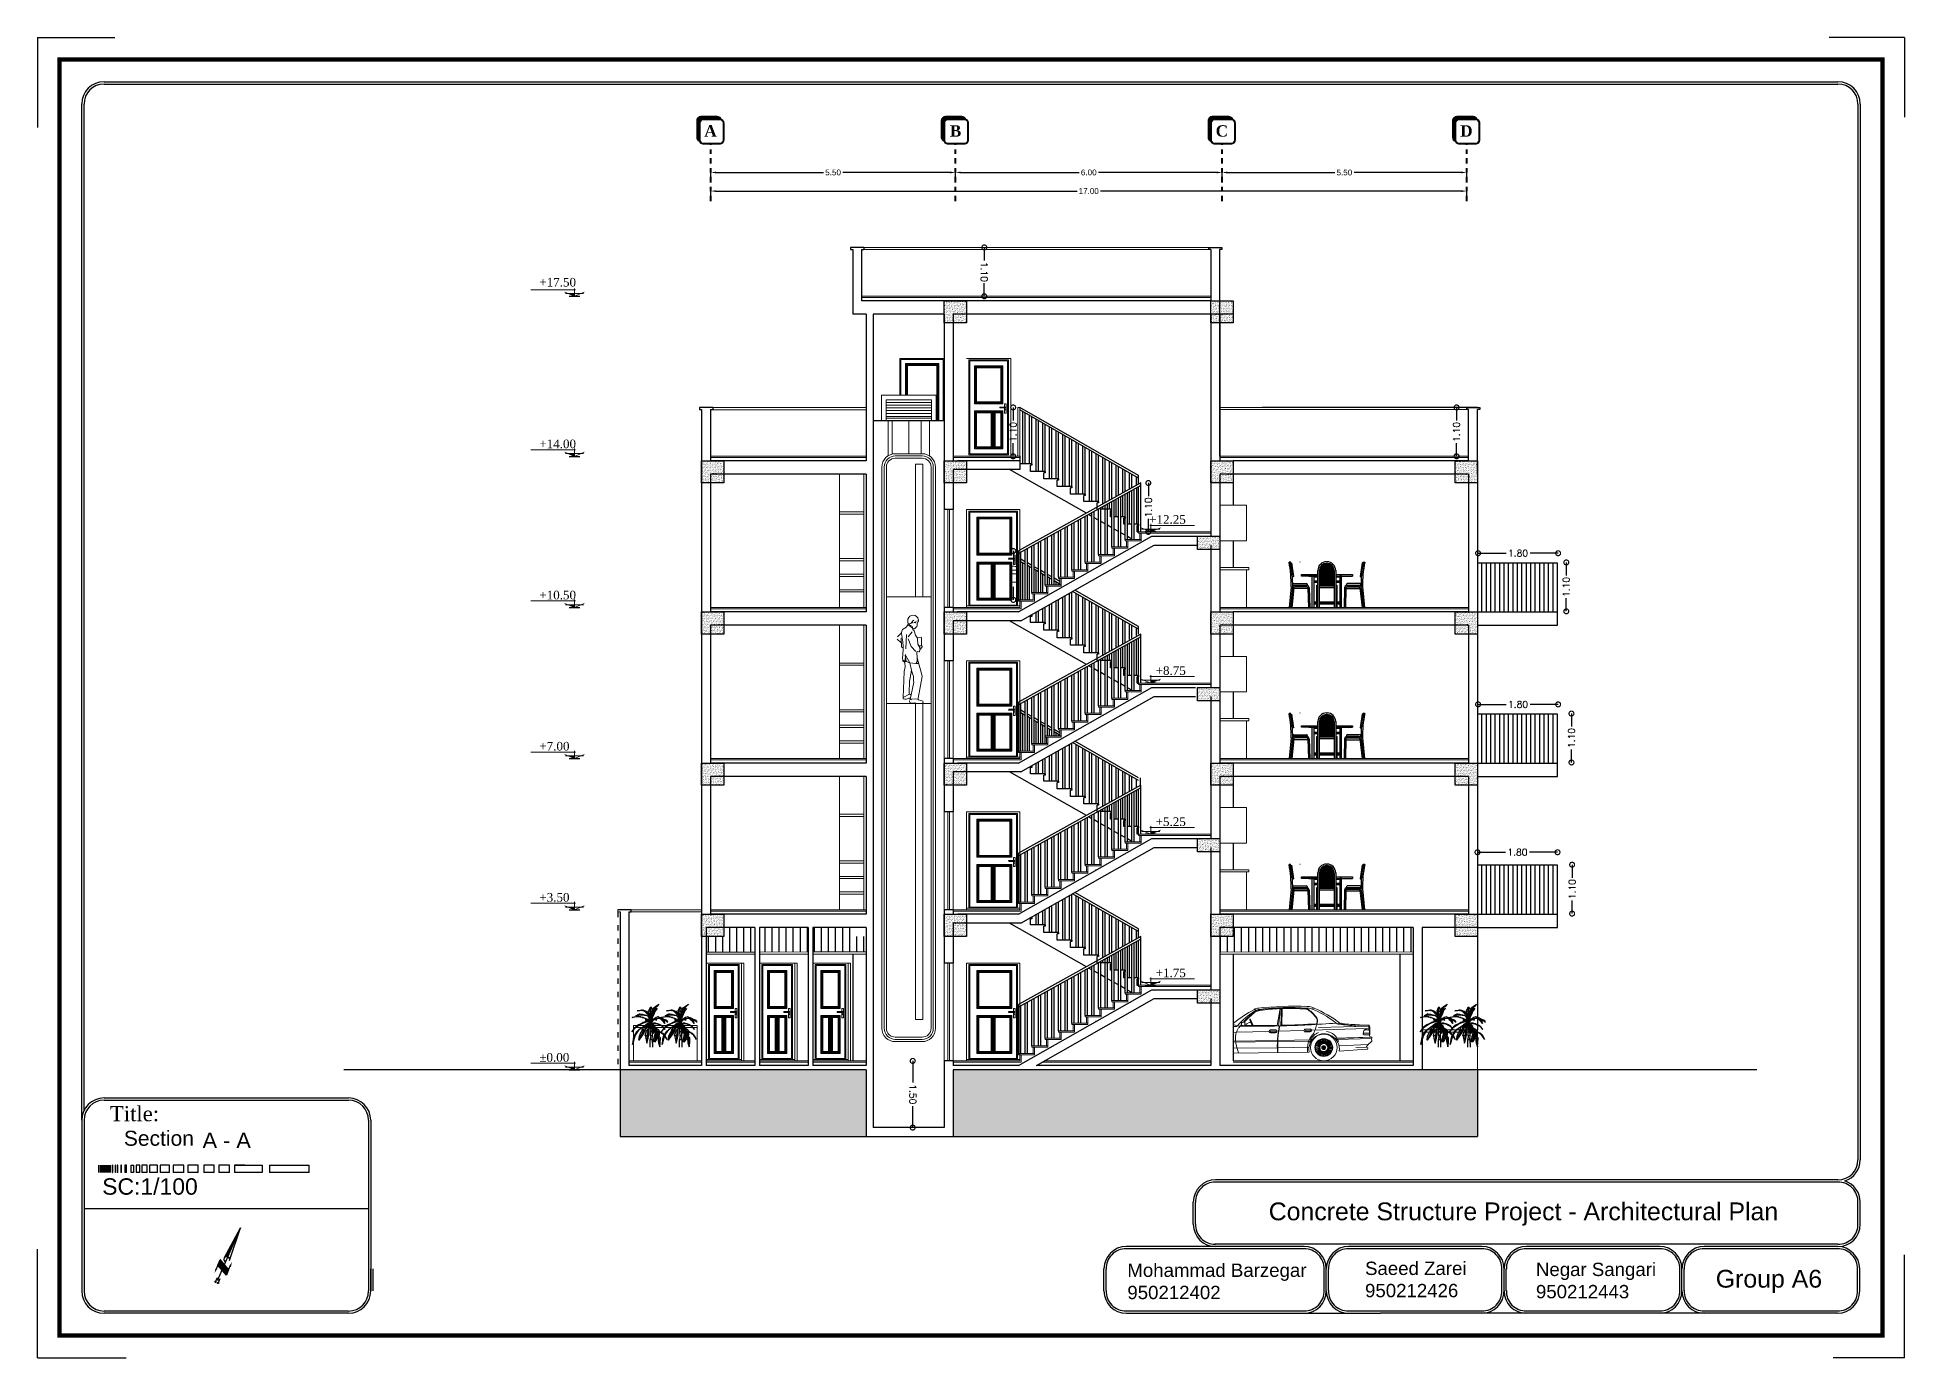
# Model space of a CAD drawing. Header units: metres. Extents: x -1655 to 449, y 40 to 361.
# Drawn here: x 228.21 to 270.21, y 40.48 to 70.18 of the extents above; entities that cross this region are included whole.
import ezdxf

# ---------------------------------------------------------------- set-up
doc = ezdxf.new("R2010")
doc.units = ezdxf.units.M
doc.header["$MEASUREMENT"] = 0
for name, pattern in [('ACAD_ISO03W100', [30, 12, -18]), ('ACAD_ISO10W100', [18, 12, -3, 0, -3]), ('DASHDOT', [1, 0.5, -0.25, 0, -0.25])]:
    doc.linetypes.add(name, pattern=pattern)
for name, color, linetype in [('2', 2, 'Continuous'), ('A-WALL', 7, 'Continuous'), ('hatch', 8, 'Continuous'), ('rigidity', 3, 'Continuous'), ('TEXT', 3, 'Continuous')]:
    doc.layers.add(name, color=color, linetype=linetype)
for name, color, linetype, lineweight in [('dimention', 2, 'Continuous', 13), ('Layer1', 1, 'Continuous', 40), ('Layer3', 144, 'Continuous', 15), ('Layer4', 252, 'Continuous', 25), ('Layer5', 31, 'Continuous', 9)]:
    doc.layers.add(name, color=color, linetype=linetype, lineweight=lineweight)
doc.styles.add('DIMPLAN', font='romanc.shx', dxfattribs={"height": 0.15})
doc.styles.get("Standard").update_dxf_attribs({"font": 'arial.ttf'})
doc.styles.add('style1', font='arial.ttf')
doc.styles.add('TIMES NEW ROMAN', font='times.ttf', dxfattribs={"height": 0.2})
doc.dimstyles.new('DIMPLAN', dxfattribs={"dimtxt": 0.009, "dimasz": 0.219, "dimexe": 0.2, "dimexo": 0.2, "dimgap": 0.05, "dimtad": 0, "dimzin": 0, "dimdsep": 46, "dimtxsty": 'DIMPLAN', "dimblk1": 'DOTSMALL', "dimblk2": 'DOTSMALL', "dimsah": 1, "dimcen": 0, "dimse1": 1, "dimse2": 1, "dimclrd": 1, "dimclre": 1, "dimclrt": 2, "dimadec": 0, "dimazin": 0, "dimtfac": 0.909091, "dimtofl": 0, "dimtmove": 1, "dimatfit": 3, "dimldrblk": 'DOTSMALL', "dimfxl": 0.2, "dimtolj": 1, "dimtzin": 0, "dimarcsym": 0})
doc.dimstyles.new('sitting', dxfattribs={"dimtxt": 0.13, "dimasz": 0.12, "dimexe": 0.05, "dimexo": 0.05, "dimgap": 0.05, "dimtad": 0, "dimzin": 0, "dimdsep": 46, "dimtxsty": 'style1', "dimcen": 0, "dimazin": 0, "dimtm": 1e-09, "dimtfac": 1, "dimtofl": 0, "dimtmove": 1, "dimatfit": 3, "dimldrblk": 'DOT', "dimfxl": 0.1, "dimfxlon": 1, "dimtolj": 1, "dimtzin": 0, "dimarcsym": 0})

msp = doc.modelspace()

# ---------------------------------------------------------------- texts
at = {"color": 6, "insert": (231.928, 45.54), "char_height": 0.3496, "attachment_point": 1}
msp.add_mtext_dynamic_manual_height_columns('A - A', width=8.88861, gutter_width=1.25, heights=[0], dxfattribs=at)
at = {"layer": 'Layer4', "color": 6, "insert": (230.157, 45.58), "char_height": 0.3384, "attachment_point": 1}
msp.add_mtext_dynamic_manual_height_columns('Section', width=2.64857, gutter_width=1, heights=[0], dxfattribs=at)
at = {"layer": 'TEXT', "color": 9, "true_color": 0xc7c8ca, "char_height": 0.2556, "attachment_point": 3, "rotation": 0.0088, "style": 'TIMES NEW ROMAN'}
for s, insert in [('{\\fTimes New Roman|b1|i0|c0|p18;A}', (243.491, 68.198)), ('{\\fTimes New Roman|b1|i0|c0|p18;B}', (248.993, 68.198)), ('{\\fTimes New Roman|b1|i0|c178|p18;C}', (254.993, 68.198)), ('{\\fTimes New Roman|b1|i0|c0|p18;D}', (260.493, 68.198))]:
    msp.add_mtext_dynamic_manual_height_columns(s, width=0.30135, gutter_width=12.5, heights=[0], dxfattribs=dict(at, insert=insert))
at = {"layer": 'TEXT', "ltscale": 0.2, "char_height": 0.2697, "width": 1.95401}
for s, insert, attachment_point in [('{\\fTimes New Roman|b0|i0|c0|p18;\\H0.72x;+17.50}', (239.502, 64.566), 7), ('{\\fTimes New Roman|b0|i0|c0|p18;\\H0.72x;+14.00}', (239.502, 60.929), 7), ('{\\fTimes New Roman|b0|i0|c0|p18;\\H0.72x;+12.25}', (254.043, 59.23), 9), ('{\\fTimes New Roman|b0|i0|c0|p18;\\H0.72x;+10.50}', (239.502, 57.529), 7), ('{\\fTimes New Roman|b0|i0|c0|p18;\\H0.72x;+8.75}', (254.043, 55.83), 9), ('{\\fTimes New Roman|b0|i0|c0|p18;\\H0.72x;+7.00}', (239.502, 54.129), 7), ('{\\fTimes New Roman|b0|i0|c0|p18;\\H0.72x;+5.25}', (254.043, 52.43), 9), ('{\\fTimes New Roman|b0|i0|c0|p18;\\H0.72x;+3.50}', (239.502, 50.729), 7), ('{\\fTimes New Roman|b0|i0|c0|p18;\\H0.72x;+1.75}', (254.043, 49.03), 9), ('{\\fTimes New Roman|b0|i0|c0|p18;\\H0.72x;%%P0.00}', (239.502, 47.129), 7)]:
    msp.add_mtext(s, dxfattribs=dict(at, insert=insert, attachment_point=attachment_point))

# ---------------------------------------------------------------- blocks, each defined once
blk = doc.blocks.new('st d')
at = {"layer": 'Layer4'}
for p, q in [((4903.846, 1927.861), (4904.176, 1927.861)), ((4903.846, 1927.861), (4903.846, 1927.831)), ((4903.846, 1927.831), (4903.876, 1927.831)), ((4903.876, 1927.691), (4903.876, 1927.831))]:
    blk.add_line(p, q, dxfattribs=at)
blk = doc.blocks.new('_DOTSMALL')
at = {"color": 0, "linetype": 'ByBlock', "const_width": 0.5}
blk.add_lwpolyline([(-0.0625, 0, 1), (0.0625, 0, 1)], format="xyb", close=True, dxfattribs=at)
blk = doc.blocks.new('*D99')
at = {"color": 1, "lineweight": -2, "ltscale": 0.1, "transparency": 16777216}
for p, q in [((253.2, 60.151), (253.2, 59.858)), ((253.2, 59.051), (253.2, 59.343))]:
    blk.add_line(p, q, dxfattribs=at)
at = {"layer": 'DEFPOINTS', "color": 0, "ltscale": 0.1, "transparency": 16777216}
for p in [(253.03, 60.151), (253.03, 59.051), (253.2, 59.051)]:
    blk.add_point(p, dxfattribs=at)
at = {"color": 1, "lineweight": -2, "ltscale": 0.1, "transparency": 16777216, "xscale": 0.2189999999999999, "yscale": 0.2189999999999999, "zscale": 0.2189999999999999}
for p, rotation in [((253.2, 60.151), 90), ((253.2, 59.051), 270)]:
    blk.add_blockref('_DOTSMALL', p, dxfattribs=dict(at, rotation=rotation))
at = {"color": 2, "ltscale": 0.1, "transparency": 16777216, "insert": (253.2, 59.601), "char_height": 0.15, "attachment_point": 5, "rotation": 90, "style": 'DIMPLAN'}
blk.add_mtext('\\A1;1.10', dxfattribs=at)
blk = doc.blocks.new('*D100')
at = {"color": 1, "lineweight": -2, "ltscale": 0.1, "transparency": 16777216}
for p, q in [((250.16, 61.851), (250.16, 61.558)), ((250.16, 60.751), (250.16, 61.043))]:
    blk.add_line(p, q, dxfattribs=at)
at = {"layer": 'DEFPOINTS', "color": 0, "ltscale": 0.1, "transparency": 16777216}
for p in [(250.16, 61.851), (250.261, 61.851), (250.261, 60.751)]:
    blk.add_point(p, dxfattribs=at)
at = {"color": 1, "lineweight": -2, "ltscale": 0.1, "transparency": 16777216, "xscale": 0.2189999999999999, "yscale": 0.2189999999999999, "zscale": 0.2189999999999999}
for p, rotation in [((250.16, 61.851), 90), ((250.16, 60.751), 270)]:
    blk.add_blockref('_DOTSMALL', p, dxfattribs=dict(at, rotation=rotation))
at = {"color": 2, "ltscale": 0.1, "transparency": 16777216, "insert": (250.16, 61.301), "char_height": 0.15, "attachment_point": 5, "rotation": 90, "style": 'DIMPLAN'}
blk.add_mtext('\\A1;1.10', dxfattribs=at)
blk = doc.blocks.new('*D101')
at = {"color": 1, "lineweight": -2, "ltscale": 0.1, "transparency": 16777216}
for p, q in [((250.164, 58.621), (250.164, 58.328)), ((250.164, 57.521), (250.164, 57.813))]:
    blk.add_line(p, q, dxfattribs=at)
at = {"layer": 'DEFPOINTS', "color": 0, "ltscale": 0.1, "transparency": 16777216}
for p in [(250.164, 58.621), (250.28, 58.621), (250.28, 57.521)]:
    blk.add_point(p, dxfattribs=at)
at = {"color": 1, "lineweight": -2, "ltscale": 0.1, "transparency": 16777216, "xscale": 0.2189999999999999, "yscale": 0.2189999999999999, "zscale": 0.2189999999999999}
for p, rotation in [((250.164, 58.621), 90), ((250.164, 57.521), 270)]:
    blk.add_blockref('_DOTSMALL', p, dxfattribs=dict(at, rotation=rotation))
at = {"color": 2, "ltscale": 0.1, "transparency": 16777216, "insert": (250.164, 58.071), "char_height": 0.15, "attachment_point": 5, "rotation": 90, "style": 'DIMPLAN'}
blk.add_mtext('\\A1;1.10', dxfattribs=at)
blk = doc.blocks.new('*D94')
at = {"color": 1, "lineweight": -2, "ltscale": 0.1, "transparency": 16777216}
for p, q in [((253.2, 60.151), (253.2, 59.858)), ((253.2, 59.051), (253.2, 59.343))]:
    blk.add_line(p, q, dxfattribs=at)
at = {"layer": 'DEFPOINTS', "color": 0, "ltscale": 0.1, "transparency": 16777216}
for p in [(253.03, 60.151), (253.03, 59.051), (253.2, 59.051)]:
    blk.add_point(p, dxfattribs=at)
at = {"color": 1, "lineweight": -2, "ltscale": 0.1, "transparency": 16777216, "xscale": 0.2189999999999999, "yscale": 0.2189999999999999, "zscale": 0.2189999999999999}
for p, rotation in [((253.2, 60.151), 90), ((253.2, 59.051), 270)]:
    blk.add_blockref('_DOTSMALL', p, dxfattribs=dict(at, rotation=rotation))
at = {"color": 2, "ltscale": 0.1, "transparency": 16777216, "insert": (253.2, 59.601), "char_height": 0.15, "attachment_point": 5, "rotation": 90, "style": 'DIMPLAN'}
blk.add_mtext('\\A1;1.10', dxfattribs=at)
blk = doc.blocks.new('*D95')
at = {"color": 1, "lineweight": -2, "ltscale": 0.1, "transparency": 16777216}
for p, q in [((250.16, 61.851), (250.16, 61.558)), ((250.16, 60.751), (250.16, 61.043))]:
    blk.add_line(p, q, dxfattribs=at)
at = {"layer": 'DEFPOINTS', "color": 0, "ltscale": 0.1, "transparency": 16777216}
for p in [(250.16, 61.851), (250.261, 61.851), (250.261, 60.751)]:
    blk.add_point(p, dxfattribs=at)
at = {"color": 1, "lineweight": -2, "ltscale": 0.1, "transparency": 16777216, "xscale": 0.2189999999999999, "yscale": 0.2189999999999999, "zscale": 0.2189999999999999}
for p, rotation in [((250.16, 61.851), 90), ((250.16, 60.751), 270)]:
    blk.add_blockref('_DOTSMALL', p, dxfattribs=dict(at, rotation=rotation))
at = {"color": 2, "ltscale": 0.1, "transparency": 16777216, "insert": (250.16, 61.301), "char_height": 0.15, "attachment_point": 5, "rotation": 90, "style": 'DIMPLAN'}
blk.add_mtext('\\A1;1.10', dxfattribs=at)
blk = doc.blocks.new('120')
at = {"layer": 'Layer5'}
for p, q in [((6646.005, 1789.043), (6644.805, 1789.043)), ((6644.805, 1786.843), (6644.805, 1789.043)), ((6644.86, 1786.876), (6644.86, 1789.01)), ((6644.86, 1789.01), (6645.95, 1789.01)), ((6644.882, 1788.988), (6644.882, 1786.898)), ((6645.928, 1788.988), (6644.882, 1788.988)), ((6645.035, 1788.023), (6645.035, 1788.877)), ((6645.035, 1788.877), (6645.079, 1788.833)), ((6645.035, 1788.877), (6645.824, 1788.877)), ((6645.057, 1788.045), (6645.057, 1788.855)), ((6645.057, 1788.855), (6645.802, 1788.855)), ((6645.079, 1788.067), (6645.079, 1788.833)), ((6645.079, 1788.833), (6645.78, 1788.833)), ((6645.824, 1788.877), (6645.78, 1788.833)), ((6645.78, 1788.833), (6645.78, 1788.067)), ((6645.802, 1788.855), (6645.802, 1788.045)), ((6645.824, 1788.877), (6645.824, 1788.023)), ((6645.928, 1786.898), (6645.928, 1788.988)), ((6645.95, 1789.01), (6645.95, 1786.898)), ((6646.005, 1789.043), (6646.005, 1786.843)), ((6646.005, 1789.043), (6646.005, 1786.876)), ((6645.079, 1788.067), (6645.035, 1788.023)), ((6645.824, 1788.023), (6645.035, 1788.023)), ((6645.802, 1788.045), (6645.057, 1788.045)), ((6645.78, 1788.067), (6645.079, 1788.067)), ((6645.754, 1787.937), (6645.754, 1787.946)), ((6645.76, 1787.952), (6645.879, 1787.952)), ((6645.78, 1788.067), (6645.824, 1788.023)), ((6645.859, 1788.022), (6645.898, 1788.022)), ((6645.859, 1788.022), (6645.859, 1787.952)), ((6645.898, 1788.022), (6645.898, 1787.813)), ((6645.035, 1787.863), (6645.035, 1787.009)), ((6645.405, 1787.863), (6645.035, 1787.863)), ((6645.079, 1787.819), (6645.035, 1787.863)), ((6645.057, 1787.841), (6645.057, 1787.031)), ((6645.383, 1787.841), (6645.057, 1787.841)), ((6645.079, 1787.819), (6645.079, 1787.053)), ((6645.361, 1787.819), (6645.079, 1787.819)), ((6645.361, 1787.819), (6645.405, 1787.863)), ((6645.361, 1787.053), (6645.361, 1787.819)), ((6645.383, 1787.031), (6645.383, 1787.841)), ((6645.405, 1787.009), (6645.405, 1787.863)), ((6645.405, 1787.863), (6645.405, 1787.009)), ((6645.824, 1787.863), (6645.405, 1787.863)), ((6645.449, 1787.819), (6645.405, 1787.863)), ((6645.427, 1787.841), (6645.427, 1787.031)), ((6645.802, 1787.841), (6645.427, 1787.841)), ((6645.449, 1787.819), (6645.449, 1787.053)), ((6645.78, 1787.819), (6645.449, 1787.819)), ((6645.879, 1787.931), (6645.76, 1787.931)), ((6645.78, 1787.819), (6645.824, 1787.863)), ((6645.78, 1787.053), (6645.78, 1787.819)), ((6645.802, 1787.031), (6645.802, 1787.841)), ((6645.824, 1787.009), (6645.824, 1787.863)), ((6645.859, 1787.931), (6645.859, 1787.813)), ((6645.859, 1787.813), (6645.898, 1787.813)), ((6646.005, 1786.876), (6644.805, 1786.876)), ((6645.95, 1786.898), (6644.882, 1786.898)), ((6645.035, 1787.009), (6645.079, 1787.053)), ((6645.035, 1787.009), (6645.405, 1787.009)), ((6645.057, 1787.031), (6645.383, 1787.031)), ((6645.079, 1787.053), (6645.361, 1787.053)), ((6645.405, 1787.009), (6645.361, 1787.053)), ((6645.405, 1787.009), (6645.449, 1787.053)), ((6645.405, 1787.009), (6645.824, 1787.009)), ((6645.427, 1787.031), (6645.802, 1787.031)), ((6645.449, 1787.053), (6645.78, 1787.053)), ((6645.824, 1787.009), (6645.78, 1787.053))]:
    blk.add_line(p, q, dxfattribs=at)
blk.add_circle((6645.879, 1787.942), 0.0108, dxfattribs=at)
for centre, radius, start, end in [((6645.76, 1787.946), 0.0066, 90, 180), ((6645.76, 1787.937), 0.0066, 180, 270), ((6645.876, 1787.891), 0.00486, 103.064, 75.2043), ((6645.876, 1787.898), 0.00328, 290.0359, 248.2323)]:
    blk.add_arc(centre, radius, start, end, dxfattribs=at)
blk = doc.blocks.new('chaiir')
at = {"color": 252, "ltscale": 0.1}
for p, q in [((4360.343, 1956.844), (4360.302, 1956.84)), ((4360.343, 1956.844), (4360.302, 1956.838)), ((4360.303, 1956.836), (4360.344, 1956.842)), ((4360.303, 1956.834), (4360.344, 1956.841)), ((4360.303, 1956.833), (4360.344, 1956.839)), ((4360.304, 1956.83), (4360.345, 1956.836)), ((4360.305, 1956.826), (4360.346, 1956.832)), ((4360.306, 1956.821), (4360.347, 1956.827)), ((4360.308, 1956.813), (4360.349, 1956.819)), ((4360.311, 1956.801), (4360.352, 1956.806)), ((4360.314, 1956.783), (4360.356, 1956.788)), ((4360.32, 1956.757), (4360.361, 1956.762)), ((4360.327, 1956.719), (4360.368, 1956.723)), ((4360.337, 1956.662), (4360.379, 1956.665)), ((4360.349, 1956.817), (4360.372, 1956.82)), ((4360.35, 1956.579), (4360.391, 1956.58)), ((4360.372, 1956.82), (4360.426, 1956.445)), ((4360.596, 1956.851), (4360.61, 1956.851)), ((4361.089, 1955.602), (4361.089, 1956.614)), ((4361.131, 1955.602), (4361.131, 1956.614)), ((4361.143, 1956.21), (4361.143, 1956.614)), ((4361.143, 1956.21), (4361.143, 1956.614)), ((4361.166, 1956.21), (4361.166, 1956.704)), ((4361.19, 1956.21), (4361.19, 1956.737)), ((4361.214, 1956.21), (4361.214, 1956.759)), ((4361.237, 1956.21), (4361.237, 1956.775)), ((4361.261, 1956.21), (4361.261, 1956.786)), ((4361.285, 1956.21), (4361.285, 1956.793)), ((4361.308, 1956.21), (4361.308, 1956.797)), ((4361.326, 1956.851), (4361.34, 1956.851)), ((4361.326, 1956.809), (4361.34, 1956.809)), ((4361.326, 1956.798), (4361.34, 1956.798)), ((4361.332, 1956.21), (4361.332, 1956.798)), ((4361.356, 1956.21), (4361.356, 1956.797)), ((4361.38, 1956.21), (4361.38, 1956.793)), ((4361.403, 1956.21), (4361.403, 1956.787)), ((4361.427, 1956.21), (4361.427, 1956.776)), ((4361.451, 1956.21), (4361.451, 1956.761)), ((4361.474, 1956.21), (4361.474, 1956.74)), ((4361.498, 1956.21), (4361.498, 1956.708)), ((4361.522, 1956.21), (4361.522, 1956.643)), ((4361.524, 1956.614), (4361.524, 1956.21)), ((4361.536, 1956.614), (4361.536, 1955.602)), ((4361.577, 1956.614), (4361.577, 1955.602)), ((4362.301, 1956.82), (4362.247, 1956.445)), ((4362.324, 1956.579), (4362.282, 1956.58)), ((4362.336, 1956.662), (4362.295, 1956.665)), ((4362.324, 1956.817), (4362.301, 1956.82)), ((4362.346, 1956.719), (4362.305, 1956.723)), ((4362.354, 1956.757), (4362.312, 1956.762)), ((4362.359, 1956.783), (4362.318, 1956.788)), ((4362.363, 1956.801), (4362.322, 1956.806)), ((4362.365, 1956.813), (4362.324, 1956.819)), ((4362.367, 1956.821), (4362.326, 1956.827)), ((4362.368, 1956.826), (4362.327, 1956.832)), ((4362.369, 1956.83), (4362.328, 1956.836)), ((4362.37, 1956.836), (4362.329, 1956.842)), ((4362.37, 1956.834), (4362.329, 1956.841)), ((4362.37, 1956.833), (4362.329, 1956.839)), ((4362.33, 1956.844), (4362.371, 1956.84)), ((4362.33, 1956.844), (4362.371, 1956.838)), ((4360.361, 1956.171), (4360.304, 1955.602)), ((4360.396, 1956.142), (4360.34, 1955.602)), ((4360.432, 1956.141), (4360.375, 1955.602)), ((4360.406, 1956.223), (4360.406, 1956.236)), ((4360.426, 1956.445), (4360.407, 1956.442)), ((4360.424, 1956.254), (4360.782, 1956.254)), ((4360.782, 1956.206), (4360.424, 1956.206)), ((4360.816, 1956.118), (4360.432, 1956.118)), ((4360.462, 1956.206), (4360.786, 1956.206)), ((4360.786, 1956.17), (4360.462, 1956.17)), ((4360.638, 1956.502), (4361.089, 1956.502)), ((4360.638, 1956.502), (4360.638, 1956.502)), ((4360.638, 1956.461), (4360.638, 1956.502)), ((4361.096, 1956.461), (4360.638, 1956.461)), ((4360.799, 1956.236), (4360.799, 1956.223)), ((4360.817, 1956.14), (4360.831, 1955.602)), ((4360.847, 1956.461), (4361.089, 1956.461)), ((4360.852, 1956.14), (4360.866, 1955.602)), ((4360.935, 1955.602), (4360.935, 1956.461)), ((4360.983, 1956.461), (4360.983, 1955.602)), ((4360.983, 1956.438), (4361.089, 1956.438)), ((4361.089, 1956.318), (4360.983, 1956.318)), ((4361.089, 1956.283), (4360.983, 1956.283)), ((4361.066, 1955.602), (4361.066, 1956.21)), ((4361.066, 1956.21), (4361.089, 1956.21)), ((4361.131, 1956.196), (4361.536, 1956.196)), ((4361.131, 1956.142), (4361.131, 1956.196)), ((4361.536, 1956.142), (4361.131, 1956.142)), ((4361.524, 1956.21), (4361.143, 1956.21)), ((4361.143, 1956.21), (4361.524, 1956.21)), ((4361.536, 1956.196), (4361.536, 1956.142)), ((4361.577, 1956.502), (4362.036, 1956.502)), ((4361.577, 1956.502), (4362.036, 1956.502)), ((4361.577, 1956.461), (4362.036, 1956.461)), ((4361.577, 1956.438), (4361.69, 1956.438)), ((4361.69, 1956.318), (4361.577, 1956.318)), ((4361.69, 1956.283), (4361.577, 1956.283)), ((4361.577, 1956.21), (4361.61, 1956.21)), ((4361.61, 1956.21), (4361.61, 1955.602)), ((4361.69, 1956.461), (4361.747, 1956.461)), ((4361.69, 1956.461), (4361.69, 1956.283)), ((4361.69, 1956.461), (4361.69, 1955.602)), ((4361.738, 1956.461), (4361.69, 1956.461)), ((4361.69, 1956.438), (4361.69, 1956.318)), ((4361.738, 1955.602), (4361.738, 1956.461)), ((4361.821, 1956.14), (4361.807, 1955.602)), ((4361.857, 1956.14), (4361.842, 1955.602)), ((4361.857, 1956.118), (4362.241, 1956.118)), ((4361.874, 1956.236), (4361.874, 1956.223)), ((4362.212, 1956.206), (4361.887, 1956.206)), ((4361.887, 1956.17), (4362.212, 1956.17)), ((4362.249, 1956.254), (4361.892, 1956.254)), ((4361.892, 1956.206), (4362.249, 1956.206)), ((4362.036, 1956.502), (4362.036, 1956.461)), ((4362.242, 1956.141), (4362.298, 1955.602)), ((4362.247, 1956.445), (4362.267, 1956.442)), ((4362.267, 1956.223), (4362.267, 1956.236)), ((4362.277, 1956.142), (4362.334, 1955.602)), ((4362.312, 1956.171), (4362.369, 1955.602)), ((4360.983, 1955.758), (4361.065, 1955.758)), ((4360.983, 1955.74), (4361.066, 1955.74)), ((4360.983, 1955.705), (4361.066, 1955.705)), ((4361.131, 1955.74), (4361.536, 1955.74)), ((4361.131, 1955.705), (4361.536, 1955.705)), ((4361.131, 1955.705), (4361.536, 1955.705)), ((4361.133, 1955.758), (4361.541, 1955.758)), ((4361.61, 1955.74), (4361.69, 1955.74)), ((4361.61, 1955.705), (4361.69, 1955.705)), ((4361.613, 1955.758), (4361.689, 1955.758))]:
    blk.add_line(p, q, dxfattribs=at)
for centre, radius, start, end in [((4356.976, 1956.206), 3.386, 359.4048, 10.7921), ((4356.976, 1956.206), 3.427, 359.4071, 10.8061), ((4361.326, 1956.614), 0.237, 90, 180), ((4361.326, 1956.614), 0.195, 90, 180), ((4361.326, 1956.614), 0.184, 90, 180), ((4361.34, 1956.614), 0.237, 0, 90), ((4361.34, 1956.614), 0.195, 0, 90), ((4361.34, 1956.614), 0.184, 0, 90), ((4365.697, 1956.206), 3.427, 169.1939, 180.5929), ((4365.697, 1956.206), 3.386, 169.2079, 180.5952), ((4360.462, 1956.14), 0.0657, 90, 177.994), ((4360.424, 1956.236), 0.0179, 90, 180), ((4360.424, 1956.223), 0.0179, 180, 270), ((4360.462, 1956.14), 0.0302, 90, 177.994), ((4360.782, 1956.236), 0.0179, 0, 90), ((4360.782, 1956.223), 0.0179, 270, 0), ((4360.786, 1956.14), 0.0657, 0, 90), ((4360.786, 1956.14), 0.0302, 0, 90), ((4361.887, 1956.14), 0.0657, 90, 180), ((4361.887, 1956.14), 0.0302, 90, 180), ((4361.892, 1956.236), 0.0179, 90, 180), ((4361.892, 1956.223), 0.0179, 180, 270), ((4362.212, 1956.14), 0.0657, 2.006, 90), ((4362.212, 1956.14), 0.0302, 2.006, 90), ((4362.249, 1956.236), 0.0179, 0, 90), ((4362.249, 1956.223), 0.0179, 270, 0)]:
    blk.add_arc(centre, radius, start, end, dxfattribs=at)
blk = doc.blocks.new('*D96')
at = {"color": 1, "lineweight": -2, "ltscale": 0.1, "transparency": 16777216}
for p, q in [((247.9, 47.151), (247.9, 46.668)), ((247.9, 45.651), (247.9, 46.133))]:
    blk.add_line(p, q, dxfattribs=at)
at = {"layer": 'DEFPOINTS', "color": 0, "ltscale": 0.1, "transparency": 16777216}
for p in [(248.611, 47.151), (247.9, 45.651), (248.611, 45.651)]:
    blk.add_point(p, dxfattribs=at)
at = {"color": 1, "lineweight": -2, "ltscale": 0.1, "transparency": 16777216, "xscale": 0.2189999999999999, "yscale": 0.2189999999999999, "zscale": 0.2189999999999999}
for p, rotation in [((247.9, 47.151), 90.00091462169881), ((247.9, 45.651), 270.0009146216988)]:
    blk.add_blockref('_DOTSMALL', p, dxfattribs=dict(at, rotation=rotation))
at = {"color": 2, "ltscale": 0.1, "transparency": 16777216, "insert": (247.9, 46.401), "char_height": 0.15, "attachment_point": 5, "rotation": 270.0009, "style": 'DIMPLAN'}
blk.add_mtext('\\A1;1.50', dxfattribs=at)
blk = doc.blocks.new('500')
at = {"layer": 'A-WALL', "ltscale": 0.1}
h = blk.add_hatch(dxfattribs=at)
h.set_pattern_fill('AR-SAND', color=251, scale=0.001, angle=45)
h.set_pattern_definition([(82.5, (2066.168173, -109.763723), (-0.03573813487, 0.0334753489), [0, -0.038608, 0, -0.04318, 0, -0.041275]), (52.5, (2066.168173, -109.76372), (-0.0189010928, 0.0824732851), [0, -0.020828, 0, -0.034798, 0, -0.013335]), (12.5, (2066.14608, -109.785815), (0.0558299826, 0.0560332312), [0, -0.0127, 0, -0.04572, 0, -0.05969]), (2.5, (2066.14608, -109.785815), (0.0382281109, 0.0697550782), [0, -0.00635, 0, -0.029972, 0, -0.03429])])
h.paths.add_polyline_path([(6632.69, 1779.943), (6632.19, 1779.943), (6632.19, 1779.443), (6632.69, 1779.443)])
at = {"ltscale": 0.1}
blk.add_lwpolyline([(6632.19, 1779.943), (6632.69, 1779.943), (6632.69, 1779.443), (6632.19, 1779.443), (6632.19, 1779.943)], dxfattribs=at)
blk = doc.blocks.new('30500')
at = {"layer": 'A-WALL', "ltscale": 0.1}
h = blk.add_hatch(dxfattribs=at)
h.set_pattern_fill('AR-SAND', color=251, scale=0.001, angle=45)
h.set_pattern_definition([(82.5, (2071.518156, -101.26364), (-0.03573813487, 0.0334753489), [0, -0.038608, 0, -0.04318, 0, -0.041275]), (52.5, (2071.518156, -101.26364), (-0.0189010928, 0.0824732851), [0, -0.020828, 0, -0.034798, 0, -0.013335]), (12.5, (2071.496064, -101.285732), (0.0558299826, 0.0560332312), [0, -0.0127, 0, -0.04572, 0, -0.05969]), (2.5, (2071.496064, -101.28573), (0.0382281109, 0.0697550782), [0, -0.00635, 0, -0.029972, 0, -0.03429])])
h.paths.add_polyline_path([(6638.04, 1788.443), (6637.54, 1788.443), (6637.54, 1788.143), (6638.04, 1788.143)])
at = {"ltscale": 0.1}
blk.add_lwpolyline([(6637.54, 1788.443), (6638.04, 1788.443), (6638.04, 1788.143), (6637.54, 1788.143), (6637.54, 1788.443)], dxfattribs=at)
blk = doc.blocks.new('nivoo')
at = {"layer": 'Layer3'}
blk.add_hatch(color=256, dxfattribs=at).paths.add_polyline_path([(1.177, -0.106), (1.326, -0.168), (1.326, -0.106)])
for p, q in [((1.326, -0.168), (1.326, 0.011)), ((1.35, -0.02), (0.342, -0.02)), ((1.326, -0.168), (1.109, -0.077)), ((1.123, -0.106), (1.326, -0.106)), ((1.326, -0.168), (1.542, -0.077)), ((1.528, -0.106), (1.326, -0.106))]:
    blk.add_line(p, q, dxfattribs=at)
at = {"layer": 'Layer4', "linetype": 'DASHDOT'}
blk.add_line((1.209, -0.168), (1.448, -0.168), dxfattribs=at)
blk = doc.blocks.new('golgoli')
at = {"color": 84, "linetype": 'Continuous'}
for p, q in [((3097.244, 1797.629), (3097.349, 1797.666)), ((3097.49, 1797.66), (3097.244, 1797.629)), ((3097.349, 1797.666), (3097.468, 1797.678)), ((3097.412, 1797.708), (3097.507, 1797.774)), ((3097.412, 1797.708), (3097.624, 1797.757)), ((3097.582, 1797.743), (3097.412, 1797.708)), ((3097.753, 1797.962), (3097.466, 1797.93)), ((3097.466, 1797.93), (3097.587, 1797.95)), ((3097.708, 1797.944), (3097.466, 1797.93)), ((3097.468, 1797.678), (3097.601, 1797.666)), ((3097.49, 1797.66), (3097.468, 1797.678)), ((3097.512, 1797.678), (3097.49, 1797.676)), ((3097.736, 1797.632), (3097.49, 1797.66)), ((3097.507, 1797.774), (3097.571, 1797.798)), ((3097.508, 1797.674), (3097.512, 1797.678)), ((3097.631, 1797.666), (3097.512, 1797.678)), ((3097.624, 1797.757), (3097.571, 1797.798)), ((3097.571, 1797.798), (3097.7, 1797.785)), ((3097.682, 1797.752), (3097.582, 1797.743)), ((3097.587, 1797.95), (3097.668, 1797.962)), ((3097.601, 1797.666), (3097.736, 1797.632)), ((3097.624, 1797.757), (3097.682, 1797.752)), ((3097.825, 1797.743), (3097.624, 1797.757)), ((3097.631, 1797.666), (3097.736, 1797.632)), ((3097.689, 1797.955), (3097.668, 1797.962)), ((3097.668, 1797.962), (3097.685, 1797.954)), ((3097.706, 1797.957), (3097.669, 1797.963)), ((3097.669, 1797.963), (3097.696, 1797.955)), ((3097.682, 1797.752), (3097.775, 1797.754)), ((3097.698, 1797.635), (3097.736, 1797.629)), ((3097.839, 1797.584), (3097.698, 1797.635)), ((3097.7, 1797.785), (3097.825, 1797.743)), ((3097.708, 1797.944), (3097.753, 1797.962)), ((3097.942, 1797.862), (3097.708, 1797.944)), ((3097.736, 1797.629), (3097.843, 1797.596)), ((3097.753, 1797.962), (3097.868, 1797.913)), ((3097.775, 1797.754), (3097.825, 1797.743)), ((3097.796, 1797.744), (3097.825, 1797.742)), ((3097.902, 1797.719), (3097.796, 1797.744)), ((3097.813, 1797.94), (3097.8, 1797.941)), ((3097.813, 1797.94), (3097.894, 1797.912)), ((3097.902, 1797.819), (3097.814, 1797.907)), ((3097.825, 1797.743), (3097.825, 1797.742)), ((3097.825, 1797.742), (3097.911, 1797.729)), ((3097.992, 1797.738), (3097.843, 1797.897)), ((3097.868, 1797.913), (3097.942, 1797.862)), ((3097.894, 1797.912), (3097.875, 1797.908)), ((3097.894, 1797.912), (3097.916, 1797.879)), ((3097.992, 1797.738), (3097.902, 1797.819)), ((3097.902, 1797.719), (3097.911, 1797.729)), ((3097.982, 1797.667), (3097.902, 1797.719)), ((3097.911, 1797.729), (3097.991, 1797.679)), ((3097.92, 1797.869), (3097.942, 1797.862)), ((3097.998, 1797.797), (3097.92, 1797.869)), ((3097.925, 1797.868), (3097.925, 1797.867)), ((3097.931, 1797.859), (3097.959, 1797.819)), ((3097.942, 1797.862), (3098.011, 1797.803)), ((3097.959, 1797.819), (3097.99, 1797.743)), ((3097.974, 1797.771), (3098.029, 1797.674)), ((3097.992, 1797.737), (3097.974, 1797.771)), ((3097.982, 1797.667), (3097.991, 1797.679)), ((3098.041, 1797.592), (3097.982, 1797.667)), ((3097.991, 1797.679), (3098.053, 1797.616)), ((3098.039, 1797.677), (3097.992, 1797.737)), ((3097.995, 1797.933), (3098.023, 1798.005)), ((3097.995, 1797.933), (3098.08, 1797.934)), ((3098.023, 1797.803), (3097.995, 1797.933)), ((3098.011, 1797.803), (3097.998, 1797.797)), ((3097.998, 1797.797), (3098.06, 1797.688)), ((3098.074, 1797.698), (3098.011, 1797.803)), ((3098.023, 1798.005), (3098.08, 1798.109)), ((3098.079, 1797.696), (3098.023, 1797.803)), ((3098.029, 1797.674), (3098.039, 1797.677)), ((3098.029, 1797.674), (3098.049, 1797.619)), ((3098.065, 1797.606), (3098.039, 1797.677)), ((3098.041, 1797.592), (3098.053, 1797.616)), ((3098.053, 1797.616), (3098.067, 1797.592)), ((3098.06, 1797.688), (3098.074, 1797.698)), ((3098.06, 1797.688), (3098.068, 1797.597)), ((3098.061, 1797.603), (3098.065, 1797.606)), ((3098.065, 1797.606), (3098.066, 1797.593)), ((3098.068, 1797.597), (3098.077, 1797.606)), ((3098.079, 1797.669), (3098.074, 1797.698)), ((3098.078, 1797.62), (3098.075, 1797.553)), ((3098.078, 1797.62), (3098.08, 1797.723)), ((3098.083, 1797.613), (3098.078, 1797.62)), ((3098.08, 1798.109), (3098.138, 1798.005)), ((3098.08, 1797.695), (3098.08, 1798.109)), ((3098.08, 1797.934), (3098.154, 1797.933)), ((3098.138, 1797.803), (3098.08, 1797.695)), ((3098.08, 1797.695), (3098.083, 1797.613)), ((3098.08, 1797.695), (3098.08, 1797.695)), ((3098.089, 1797.616), (3098.081, 1797.656)), ((3098.081, 1797.548), (3098.083, 1797.613)), ((3098.083, 1797.611), (3098.089, 1797.616)), ((3098.084, 1797.552), (3098.089, 1797.616)), ((3098.092, 1797.6), (3098.087, 1797.599)), ((3098.092, 1797.6), (3098.091, 1797.595)), ((3098.104, 1797.583), (3098.092, 1797.6)), ((3098.098, 1797.593), (3098.1, 1797.693)), ((3098.1, 1797.693), (3098.099, 1797.731)), ((3098.107, 1797.681), (3098.1, 1797.693)), ((3098.105, 1797.742), (3098.107, 1797.681)), ((3098.107, 1797.681), (3098.106, 1797.569)), ((3098.114, 1797.592), (3098.121, 1797.719)), ((3098.131, 1797.79), (3098.121, 1797.719)), ((3098.121, 1797.719), (3098.129, 1797.723)), ((3098.129, 1797.723), (3098.124, 1797.592)), ((3098.129, 1797.723), (3098.147, 1797.838)), ((3098.162, 1797.672), (3098.129, 1797.551)), ((3098.138, 1798.005), (3098.159, 1797.948)), ((3098.144, 1797.832), (3098.138, 1797.803)), ((3098.144, 1797.832), (3098.261, 1798.057)), ((3098.144, 1797.875), (3098.153, 1797.932)), ((3098.147, 1797.838), (3098.144, 1797.832)), ((3098.144, 1797.832), (3098.144, 1797.832)), ((3098.211, 1797.932), (3098.147, 1797.833)), ((3098.153, 1797.932), (3098.206, 1798.069)), ((3098.154, 1797.597), (3098.17, 1797.687)), ((3098.159, 1797.776), (3098.179, 1797.882)), ((3098.162, 1797.672), (3098.159, 1797.776)), ((3098.24, 1797.896), (3098.162, 1797.672)), ((3098.217, 1797.776), (3098.162, 1797.672)), ((3098.189, 1797.899), (3098.24, 1797.896)), ((3098.246, 1797.958), (3098.2, 1797.915)), ((3098.206, 1798.069), (3098.297, 1798.132)), ((3098.206, 1798.069), (3098.261, 1798.057)), ((3098.291, 1798.069), (3098.211, 1797.932)), ((3098.267, 1797.899), (3098.217, 1797.776)), ((3098.227, 1797.587), (3098.318, 1797.648)), ((3098.326, 1797.636), (3098.234, 1797.572)), ((3098.24, 1797.896), (3098.37, 1798.036)), ((3098.24, 1797.896), (3098.267, 1797.899)), ((3098.37, 1798.036), (3098.246, 1797.958)), ((3098.261, 1798.057), (3098.449, 1798.234)), ((3098.261, 1798.057), (3098.291, 1798.069)), ((3098.304, 1797.958), (3098.267, 1797.899)), ((3098.355, 1798.132), (3098.291, 1798.069)), ((3098.297, 1798.132), (3098.449, 1798.234)), ((3098.37, 1798.036), (3098.304, 1797.958)), ((3098.318, 1797.648), (3098.405, 1797.665)), ((3098.326, 1797.636), (3098.318, 1797.648)), ((3098.417, 1797.658), (3098.326, 1797.636)), ((3098.449, 1798.234), (3098.355, 1798.132)), ((3098.405, 1797.665), (3098.534, 1797.631)), ((3098.405, 1797.665), (3098.409, 1797.662)), ((3098.558, 1797.569), (3098.405, 1797.665)), ((3098.405, 1797.665), (3098.417, 1797.658)), ((3098.453, 1797.631), (3098.415, 1797.658)), ((3098.517, 1797.576), (3098.453, 1797.631)), ((3098.534, 1797.631), (3098.637, 1797.576)), ((3097.227, 1796.989), (3097.415, 1797.197)), ((3097.328, 1797.132), (3097.227, 1796.989)), ((3097.364, 1796.793), (3097.263, 1796.414)), ((3097.331, 1796.807), (3097.291, 1796.662)), ((3097.314, 1796.652), (3097.362, 1796.784)), ((3097.403, 1797.211), (3097.328, 1797.132)), ((3097.444, 1796.993), (3097.331, 1796.807)), ((3097.331, 1796.807), (3097.364, 1796.793)), ((3097.362, 1796.784), (3097.365, 1796.793)), ((3097.364, 1796.793), (3097.578, 1797.11)), ((3097.365, 1796.793), (3097.364, 1796.793)), ((3097.369, 1796.799), (3097.365, 1796.793)), ((3097.468, 1796.984), (3097.369, 1796.799)), ((3097.527, 1797.299), (3097.403, 1797.211)), ((3097.403, 1797.211), (3097.415, 1797.197)), ((3097.415, 1797.197), (3097.644, 1797.353)), ((3097.578, 1797.11), (3097.444, 1796.993)), ((3097.578, 1797.11), (3097.468, 1796.984)), ((3097.644, 1797.353), (3097.527, 1797.299)), ((3097.543, 1796.62), (3097.724, 1796.965)), ((3097.543, 1796.62), (3097.568, 1796.797)), ((3097.647, 1796.766), (3097.543, 1796.62)), ((3097.728, 1797.201), (3097.56, 1797.075)), ((3097.56, 1797.075), (3097.578, 1797.111)), ((3097.568, 1796.797), (3097.656, 1796.996)), ((3097.578, 1797.111), (3097.72, 1797.211)), ((3097.612, 1797.33), (3097.749, 1797.402)), ((3097.644, 1797.353), (3097.612, 1797.33)), ((3097.746, 1797.415), (3097.644, 1797.353)), ((3097.773, 1796.951), (3097.647, 1796.766)), ((3097.733, 1797.066), (3097.656, 1796.996)), ((3097.656, 1796.996), (3097.724, 1796.965)), ((3097.694, 1797.03), (3097.7, 1797.096)), ((3097.74, 1797.137), (3097.7, 1797.096)), ((3097.7, 1797.096), (3097.758, 1797.086)), ((3097.712, 1796.852), (3097.71, 1796.86)), ((3097.749, 1796.917), (3097.712, 1796.852)), ((3097.712, 1796.852), (3097.717, 1796.869)), ((3097.72, 1797.211), (3097.859, 1797.302)), ((3097.728, 1797.201), (3097.72, 1797.211)), ((3097.724, 1796.965), (3097.779, 1797.039)), ((3097.724, 1796.965), (3097.773, 1796.951)), ((3097.728, 1797.201), (3097.729, 1797.202)), ((3097.811, 1797.259), (3097.729, 1797.203)), ((3097.729, 1797.203), (3097.81, 1797.209)), ((3097.743, 1797.122), (3097.729, 1797.203)), ((3097.759, 1797.085), (3097.733, 1797.066)), ((3097.805, 1796.978), (3097.743, 1797.122)), ((3097.876, 1797.448), (3097.746, 1797.415)), ((3097.746, 1797.415), (3097.749, 1797.402)), ((3097.749, 1797.402), (3097.884, 1797.435)), ((3097.796, 1797), (3097.773, 1796.951)), ((3097.789, 1796.986), (3097.788, 1796.983)), ((3097.796, 1796.999), (3097.789, 1796.986)), ((3097.81, 1797.209), (3097.805, 1796.978)), ((3097.842, 1797.149), (3097.805, 1796.978)), ((3097.81, 1797.209), (3097.89, 1797.328)), ((3097.81, 1797.209), (3097.876, 1797.244)), ((3097.89, 1797.328), (3097.811, 1797.259)), ((3097.847, 1797.096), (3097.819, 1797.043)), ((3097.866, 1797.149), (3097.822, 1797.056)), ((3097.832, 1796.831), (3097.882, 1797.003)), ((3097.832, 1796.831), (3097.852, 1796.7)), ((3097.832, 1796.831), (3097.919, 1796.83)), ((3097.834, 1797.115), (3097.877, 1797.171)), ((3097.839, 1797.584), (3097.843, 1797.596)), ((3097.96, 1797.523), (3097.839, 1797.584)), ((3097.845, 1797.557), (3097.839, 1797.521)), ((3097.839, 1797.521), (3097.861, 1797.459)), ((3097.84, 1797.094), (3097.847, 1797.096)), ((3097.877, 1797.171), (3097.841, 1797.145)), ((3097.876, 1797.244), (3097.842, 1797.149)), ((3097.843, 1797.596), (3097.961, 1797.539)), ((3097.845, 1797.557), (3097.927, 1797.54)), ((3097.91, 1797.541), (3097.845, 1797.557)), ((3097.871, 1797.152), (3097.847, 1797.096)), ((3097.855, 1797.14), (3097.952, 1797.215)), ((3097.877, 1797.172), (3097.855, 1797.14)), ((3097.859, 1797.302), (3097.863, 1797.304)), ((3097.859, 1797.302), (3097.859, 1797.301)), ((3097.891, 1797.245), (3097.86, 1797.2)), ((3097.924, 1797.536), (3097.861, 1797.459)), ((3097.861, 1797.459), (3097.951, 1797.521)), ((3097.891, 1797.245), (3097.872, 1797.234)), ((3097.876, 1797.448), (3097.994, 1797.455)), ((3097.884, 1797.435), (3097.876, 1797.448)), ((3097.876, 1797.244), (3097.911, 1797.287)), ((3097.876, 1797.221), (3097.945, 1797.27)), ((3097.891, 1797.246), (3097.876, 1797.221)), ((3097.877, 1797.171), (3097.876, 1797.171)), ((3097.945, 1797.228), (3097.877, 1797.172)), ((3097.884, 1797.184), (3097.88, 1797.174)), ((3097.882, 1797.003), (3097.967, 1797.108)), ((3098.009, 1797.433), (3097.884, 1797.435)), ((3097.889, 1797.23), (3097.884, 1797.184)), ((3097.89, 1797.328), (3097.891, 1797.329)), ((3097.89, 1797.328), (3097.89, 1797.328)), ((3097.911, 1797.287), (3097.89, 1797.328)), ((3097.891, 1797.329), (3097.943, 1797.373)), ((3097.939, 1797.283), (3097.891, 1797.246)), ((3097.942, 1797.359), (3097.894, 1797.32)), ((3097.974, 1797.358), (3097.894, 1797.32)), ((3097.9, 1797.307), (3097.995, 1797.345)), ((3097.919, 1796.83), (3097.907, 1796.473)), ((3097.959, 1797.523), (3097.91, 1797.541)), ((3097.967, 1797.108), (3097.919, 1796.83)), ((3097.919, 1796.83), (3097.994, 1796.848)), ((3097.927, 1797.54), (3097.927, 1797.54)), ((3098.004, 1797.324), (3097.939, 1797.283)), ((3097.939, 1797.283), (3097.945, 1797.27)), ((3097.998, 1797.378), (3097.942, 1797.359)), ((3097.942, 1797.359), (3097.943, 1797.373)), ((3097.943, 1797.373), (3097.998, 1797.393)), ((3097.945, 1797.27), (3098.013, 1797.311)), ((3098.007, 1797.257), (3097.945, 1797.228)), ((3097.945, 1797.228), (3097.952, 1797.215)), ((3098.009, 1797.557), (3097.949, 1797.544)), ((3097.951, 1797.521), (3097.956, 1797.525)), ((3097.952, 1797.215), (3098.011, 1797.232)), ((3097.96, 1797.523), (3097.961, 1797.539)), ((3098.052, 1797.449), (3097.96, 1797.523)), ((3097.961, 1797.539), (3098.054, 1797.475)), ((3097.962, 1796.712), (3097.994, 1796.848)), ((3098.043, 1797.251), (3097.967, 1797.109)), ((3097.967, 1797.109), (3097.967, 1797.107)), ((3097.967, 1797.108), (3097.967, 1797.109)), ((3097.991, 1797.014), (3097.967, 1797.108)), ((3097.971, 1797.093), (3098.006, 1797.172)), ((3098.029, 1797.371), (3097.974, 1797.358)), ((3097.974, 1797.358), (3097.995, 1797.345)), ((3097.994, 1796.848), (3097.991, 1797.014)), ((3097.994, 1797.455), (3098.063, 1797.447)), ((3098.009, 1797.433), (3097.994, 1797.455)), ((3097.995, 1797.345), (3098.065, 1797.362)), ((3097.998, 1797.378), (3097.998, 1797.393)), ((3097.998, 1797.393), (3098.052, 1797.391)), ((3098.056, 1797.366), (3097.998, 1797.378)), ((3098, 1797.512), (3098.021, 1797.541)), ((3098.004, 1797.324), (3098.057, 1797.356)), ((3098.013, 1797.311), (3098.004, 1797.324)), ((3098.025, 1797.459), (3098.006, 1797.485)), ((3098.006, 1797.172), (3098.041, 1797.24)), ((3098.006, 1797.172), (3098.007, 1797.184)), ((3098.011, 1797.232), (3098.007, 1797.257)), ((3098.042, 1797.25), (3098.007, 1797.257)), ((3098.021, 1797.541), (3098.009, 1797.557)), ((3098.075, 1797.423), (3098.009, 1797.433)), ((3098.011, 1797.232), (3098.03, 1797.227)), ((3098.07, 1797.333), (3098.013, 1797.311)), ((3098.021, 1797.471), (3098.018, 1797.476)), ((3098.021, 1797.471), (3098.025, 1797.459)), ((3098.034, 1797.451), (3098.021, 1797.471)), ((3098.025, 1797.459), (3098.029, 1797.451)), ((3098.034, 1797.226), (3098.062, 1797.218)), ((3098.066, 1797.553), (3098.041, 1797.592)), ((3098.041, 1797.24), (3098.077, 1797.269)), ((3098.043, 1797.251), (3098.041, 1797.24)), ((3098.077, 1797.287), (3098.043, 1797.251)), ((3098.044, 1797.427), (3098.06, 1797.401)), ((3098.054, 1797.417), (3098.048, 1797.427)), ((3098.064, 1797.245), (3098.051, 1797.248)), ((3098.052, 1797.391), (3098.056, 1797.366)), ((3098.052, 1797.391), (3098.09, 1797.373)), ((3098.054, 1797.475), (3098.053, 1797.448)), ((3098.054, 1797.472), (3098.058, 1797.519)), ((3098.075, 1797.478), (3098.054, 1797.472)), ((3098.054, 1797.475), (3098.054, 1797.474)), ((3098.06, 1797.401), (3098.054, 1797.417)), ((3098.071, 1797.382), (3098.054, 1797.417)), ((3098.074, 1796.812), (3098.055, 1796.645)), ((3098.077, 1797.456), (3098.056, 1797.473)), ((3098.056, 1797.366), (3098.077, 1797.356)), ((3098.064, 1797.244), (3098.056, 1797.119)), ((3098.056, 1797.119), (3098.13, 1797.123)), ((3098.064, 1796.993), (3098.056, 1797.119)), ((3098.058, 1797.519), (3098.057, 1797.567)), ((3098.057, 1797.356), (3098.064, 1797.361)), ((3098.057, 1797.356), (3098.07, 1797.338)), ((3098.066, 1797.526), (3098.058, 1797.519)), ((3098.06, 1797.401), (3098.068, 1797.384)), ((3098.063, 1797.447), (3098.076, 1797.431)), ((3098.064, 1797.244), (3098.065, 1797.26)), ((3098.139, 1797.242), (3098.064, 1797.244)), ((3098.144, 1797), (3098.064, 1796.993)), ((3098.074, 1796.812), (3098.064, 1796.993)), ((3098.067, 1797.57), (3098.066, 1797.526)), ((3098.066, 1797.526), (3098.075, 1797.538)), ((3098.075, 1797.533), (3098.066, 1797.526)), ((3098.066, 1797.526), (3098.066, 1797.526)), ((3098.066, 1797.275), (3098.071, 1797.359)), ((3098.067, 1797.592), (3098.068, 1797.597)), ((3098.072, 1797.382), (3098.081, 1797.525)), ((3098.072, 1797.382), (3098.081, 1797.384)), ((3098.074, 1797.537), (3098.075, 1797.533)), ((3098.156, 1796.819), (3098.074, 1796.812)), ((3098.075, 1797.553), (3098.075, 1797.478)), ((3098.075, 1797.553), (3098.081, 1797.548)), ((3098.075, 1797.529), (3098.084, 1797.524)), ((3098.117, 1797.297), (3098.077, 1797.287)), ((3098.077, 1797.287), (3098.077, 1797.269)), ((3098.077, 1797.269), (3098.116, 1797.278)), ((3098.081, 1797.548), (3098.084, 1797.552)), ((3098.081, 1797.548), (3098.081, 1797.548)), ((3098.084, 1797.524), (3098.081, 1797.548)), ((3098.082, 1797.538), (3098.083, 1797.551)), ((3098.087, 1797.598), (3098.104, 1797.583)), ((3098.097, 1797.589), (3098.098, 1797.593)), ((3098.098, 1797.591), (3098.098, 1797.593)), ((3098.098, 1797.123), (3098.124, 1797.168)), ((3098.101, 1797.293), (3098.102, 1797.334)), ((3098.102, 1797.314), (3098.101, 1797.31)), ((3098.102, 1797.334), (3098.126, 1797.418)), ((3098.109, 1797.358), (3098.102, 1797.314)), ((3098.104, 1797.583), (3098.122, 1797.405)), ((3098.106, 1797.569), (3098.105, 1797.572)), ((3098.106, 1797.569), (3098.106, 1797.567)), ((3098.128, 1797.422), (3098.109, 1797.361)), ((3098.111, 1797.517), (3098.113, 1797.52)), ((3098.113, 1797.511), (3098.111, 1797.511)), ((3098.134, 1797.195), (3098.112, 1797.154)), ((3098.113, 1797.522), (3098.114, 1797.592)), ((3098.133, 1797.521), (3098.113, 1797.522)), ((3098.113, 1797.522), (3098.113, 1797.501)), ((3098.124, 1797.592), (3098.114, 1797.592)), ((3098.14, 1797.474), (3098.115, 1797.478)), ((3098.189, 1797.095), (3098.118, 1797.064)), ((3098.118, 1797.064), (3098.129, 1797.005)), ((3098.122, 1797.403), (3098.139, 1797.242)), ((3098.124, 1797.592), (3098.133, 1797.521)), ((3098.124, 1797.168), (3098.164, 1797.21)), ((3098.124, 1797.168), (3098.134, 1797.195)), ((3098.161, 1797.48), (3098.126, 1797.418)), ((3098.126, 1797.418), (3098.131, 1797.433)), ((3098.166, 1797.513), (3098.129, 1797.431)), ((3098.129, 1797.398), (3098.175, 1797.487)), ((3098.129, 1797.431), (3098.129, 1797.427)), ((3098.129, 1797.424), (3098.129, 1797.398)), ((3098.129, 1797.005), (3098.184, 1797.068)), ((3098.13, 1797.123), (3098.134, 1797.179)), ((3098.13, 1797.123), (3098.136, 1797.071)), ((3098.176, 1797.12), (3098.13, 1797.12)), ((3098.131, 1797.532), (3098.141, 1797.532)), ((3098.131, 1797.433), (3098.164, 1797.492)), ((3098.147, 1797.331), (3098.131, 1797.312)), ((3098.132, 1797.1), (3098.161, 1797.101)), ((3098.133, 1797.521), (3098.14, 1797.474)), ((3098.134, 1797.51), (3098.141, 1797.532)), ((3098.134, 1797.29), (3098.143, 1797.303)), ((3098.171, 1797.225), (3098.134, 1797.195)), ((3098.135, 1797.506), (3098.137, 1797.514)), ((3098.135, 1797.196), (3098.139, 1797.242)), ((3098.14, 1797.209), (3098.136, 1797.204)), ((3098.137, 1797.514), (3098.173, 1797.541)), ((3098.158, 1797.241), (3098.137, 1797.259)), ((3098.183, 1797.526), (3098.138, 1797.489)), ((3098.138, 1797.239), (3098.154, 1797.229)), ((3098.138, 1797.236), (3098.14, 1797.238)), ((3098.14, 1797.593), (3098.154, 1797.597)), ((3098.14, 1797.237), (3098.14, 1797.209)), ((3098.14, 1797.209), (3098.154, 1797.229)), ((3098.141, 1797.532), (3098.154, 1797.597)), ((3098.144, 1797), (3098.141, 1797.019)), ((3098.143, 1797.303), (3098.217, 1797.363)), ((3098.143, 1797.303), (3098.147, 1797.331)), ((3098.144, 1797.17), (3098.154, 1797.199)), ((3098.149, 1797.12), (3098.144, 1797.17)), ((3098.144, 1797.17), (3098.22, 1797.136)), ((3098.156, 1796.819), (3098.144, 1797)), ((3098.218, 1797.379), (3098.147, 1797.331)), ((3098.148, 1796.648), (3098.156, 1796.819)), ((3098.171, 1797.276), (3098.149, 1797.249)), ((3098.153, 1797.079), (3098.151, 1797.1)), ((3098.158, 1797.241), (3098.154, 1797.229)), ((3098.154, 1797.229), (3098.163, 1797.218)), ((3098.17, 1797.225), (3098.158, 1797.241)), ((3098.159, 1797.215), (3098.161, 1797.221)), ((3098.181, 1796.909), (3098.159, 1797.039)), ((3098.16, 1797.239), (3098.173, 1797.259)), ((3098.202, 1797.517), (3098.161, 1797.48)), ((3098.161, 1797.48), (3098.164, 1797.492)), ((3098.176, 1797.12), (3098.161, 1797.101)), ((3098.161, 1797.101), (3098.283, 1797.087)), ((3098.164, 1797.492), (3098.192, 1797.513)), ((3098.171, 1797.225), (3098.164, 1797.21)), ((3098.164, 1797.21), (3098.233, 1797.205)), ((3098.165, 1797.232), (3098.172, 1797.252)), ((3098.172, 1797.498), (3098.167, 1797.514)), ((3098.168, 1797.548), (3098.181, 1797.563)), ((3098.192, 1797.513), (3098.168, 1797.548)), ((3098.171, 1797.276), (3098.197, 1797.296)), ((3098.173, 1797.259), (3098.171, 1797.276)), ((3098.236, 1797.219), (3098.171, 1797.225)), ((3098.171, 1797.209), (3098.208, 1797.166)), ((3098.172, 1797.252), (3098.205, 1797.274)), ((3098.199, 1797.281), (3098.173, 1797.259)), ((3098.174, 1797.492), (3098.175, 1797.487)), ((3098.175, 1797.487), (3098.186, 1797.502)), ((3098.287, 1797.099), (3098.176, 1797.12)), ((3098.181, 1797.563), (3098.236, 1797.553)), ((3098.181, 1797.563), (3098.263, 1797.545)), ((3098.208, 1797.065), (3098.181, 1796.909)), ((3098.261, 1797.034), (3098.181, 1796.909)), ((3098.209, 1797.173), (3098.183, 1797.208)), ((3098.184, 1797.068), (3098.189, 1797.095)), ((3098.243, 1797.062), (3098.184, 1797.068)), ((3098.189, 1797.095), (3098.256, 1797.083)), ((3098.192, 1797.513), (3098.259, 1797.543)), ((3098.263, 1797.542), (3098.192, 1797.513)), ((3098.192, 1797.513), (3098.192, 1797.513)), ((3098.194, 1797.513), (3098.194, 1797.514)), ((3098.198, 1797.56), (3098.197, 1797.56)), ((3098.197, 1797.296), (3098.216, 1797.279)), ((3098.199, 1797.281), (3098.197, 1797.296)), ((3098.297, 1797.587), (3098.198, 1797.56)), ((3098.217, 1797.258), (3098.199, 1797.281)), ((3098.208, 1797.563), (3098.227, 1797.587)), ((3098.208, 1797.166), (3098.209, 1797.173)), ((3098.234, 1797.109), (3098.208, 1797.166)), ((3098.209, 1797.173), (3098.239, 1797.108)), ((3098.213, 1797.095), (3098.212, 1797.091)), ((3098.216, 1797.281), (3098.215, 1797.28)), ((3098.216, 1797.281), (3098.216, 1797.28)), ((3098.282, 1797.224), (3098.216, 1797.281)), ((3098.216, 1797.279), (3098.217, 1797.258)), ((3098.216, 1797.259), (3098.217, 1797.22)), ((3098.22, 1797.136), (3098.216, 1797.112)), ((3098.218, 1797.379), (3098.217, 1797.363)), ((3098.217, 1797.363), (3098.298, 1797.365)), ((3098.295, 1797.379), (3098.218, 1797.379)), ((3098.218, 1797.206), (3098.219, 1797.15)), ((3098.22, 1797.136), (3098.22, 1797.14)), ((3098.22, 1797.136), (3098.222, 1797.136)), ((3098.251, 1796.847), (3098.225, 1796.695)), ((3098.226, 1797.135), (3098.282, 1797.13)), ((3098.234, 1797.572), (3098.227, 1797.587)), ((3098.234, 1797.572), (3098.233, 1797.57)), ((3098.236, 1797.219), (3098.233, 1797.205)), ((3098.233, 1797.205), (3098.28, 1797.173)), ((3098.236, 1797.553), (3098.335, 1797.511)), ((3098.28, 1797.184), (3098.236, 1797.219)), ((3098.24, 1797.551), (3098.294, 1797.572)), ((3098.242, 1797.091), (3098.245, 1797.085)), ((3098.243, 1797.062), (3098.256, 1797.083)), ((3098.292, 1797.025), (3098.243, 1797.062)), ((3098.25, 1797.084), (3098.247, 1797.091)), ((3098.279, 1796.956), (3098.251, 1796.847)), ((3098.256, 1797.083), (3098.303, 1797.034)), ((3098.257, 1797.051), (3098.284, 1796.932)), ((3098.283, 1796.971), (3098.262, 1797.047)), ((3098.345, 1797.563), (3098.263, 1797.545)), ((3098.263, 1797.545), (3098.335, 1797.511)), ((3098.266, 1797.044), (3098.264, 1797.04)), ((3098.286, 1797.086), (3098.275, 1797.063)), ((3098.29, 1797.166), (3098.28, 1797.184)), ((3098.28, 1797.184), (3098.283, 1797.111)), ((3098.386, 1797), (3098.28, 1797.184)), ((3098.28, 1797.184), (3098.383, 1797.111)), ((3098.294, 1797.173), (3098.282, 1797.224)), ((3098.283, 1797.111), (3098.32, 1797.011)), ((3098.283, 1797.087), (3098.289, 1797.095)), ((3098.293, 1797.083), (3098.283, 1797.087)), ((3098.283, 1796.975), (3098.29, 1796.697)), ((3098.283, 1796.975), (3098.283, 1796.973)), ((3098.351, 1796.847), (3098.283, 1796.975)), ((3098.303, 1797.034), (3098.292, 1797.025)), ((3098.292, 1797.025), (3098.349, 1796.931)), ((3098.294, 1797.572), (3098.297, 1797.587)), ((3098.429, 1797.585), (3098.294, 1797.572)), ((3098.295, 1797.379), (3098.298, 1797.365)), ((3098.368, 1797.352), (3098.295, 1797.379)), ((3098.297, 1797.587), (3098.428, 1797.598)), ((3098.298, 1797.365), (3098.412, 1797.344)), ((3098.343, 1796.963), (3098.303, 1797.034)), ((3098.367, 1796.913), (3098.32, 1797.011)), ((3098.32, 1797.011), (3098.386, 1797)), ((3098.335, 1797.511), (3098.347, 1797.553)), ((3098.347, 1797.553), (3098.345, 1797.563)), ((3098.357, 1796.806), (3098.347, 1796.955)), ((3098.349, 1796.951), (3098.436, 1796.709)), ((3098.372, 1796.695), (3098.351, 1796.847)), ((3098.404, 1796.713), (3098.357, 1796.806)), ((3098.367, 1796.913), (3098.455, 1796.755)), ((3098.474, 1797.316), (3098.368, 1797.352)), ((3098.372, 1797.351), (3098.373, 1797.351)), ((3098.412, 1797.344), (3098.372, 1797.351)), ((3098.373, 1797.351), (3098.591, 1797.25)), ((3098.383, 1797.111), (3098.467, 1797.011)), ((3098.467, 1797.011), (3098.386, 1797)), ((3098.386, 1797), (3098.455, 1796.755)), ((3098.429, 1797.585), (3098.428, 1797.598)), ((3098.428, 1797.598), (3098.532, 1797.568)), ((3098.561, 1797.56), (3098.429, 1797.585)), ((3098.455, 1796.755), (3098.467, 1796.913)), ((3098.513, 1796.713), (3098.457, 1796.786)), ((3098.467, 1796.913), (3098.467, 1797.011)), ((3098.467, 1797.007), (3098.508, 1796.975)), ((3098.538, 1796.948), (3098.467, 1796.997)), ((3098.595, 1797.267), (3098.474, 1797.316)), ((3098.508, 1796.975), (3098.538, 1796.948)), ((3098.672, 1796.837), (3098.512, 1796.973)), ((3098.512, 1796.973), (3098.618, 1796.923)), ((3098.517, 1797.576), (3098.522, 1797.571)), ((3098.542, 1797.569), (3098.517, 1797.576)), ((3098.527, 1797.567), (3098.613, 1797.485)), ((3098.638, 1797.567), (3098.532, 1797.569)), ((3098.532, 1797.569), (3098.668, 1797.567)), ((3098.732, 1797.518), (3098.532, 1797.569)), ((3098.532, 1797.568), (3098.561, 1797.56)), ((3098.71, 1797.359), (3098.572, 1797.559)), ((3098.591, 1797.25), (3098.595, 1797.267)), ((3098.591, 1797.25), (3098.723, 1797.091)), ((3098.65, 1797.206), (3098.595, 1797.267)), ((3098.637, 1797.576), (3098.601, 1797.568)), ((3098.613, 1797.485), (3098.71, 1797.359)), ((3098.618, 1796.923), (3098.7, 1796.861)), ((3098.642, 1797.567), (3098.637, 1797.576)), ((3098.638, 1797.567), (3098.715, 1797.535)), ((3098.723, 1797.091), (3098.65, 1797.206)), ((3098.694, 1797.485), (3098.662, 1797.535)), ((3098.672, 1796.837), (3098.664, 1796.844)), ((3098.666, 1796.843), (3098.67, 1796.839)), ((3098.668, 1797.567), (3098.759, 1797.535)), ((3098.67, 1796.839), (3098.672, 1796.837)), ((3098.675, 1796.833), (3098.67, 1796.839)), ((3098.7, 1796.861), (3098.672, 1796.837)), ((3098.672, 1796.837), (3098.806, 1796.652)), ((3098.71, 1797.359), (3098.694, 1797.485)), ((3098.746, 1796.795), (3098.7, 1796.861)), ((3098.715, 1797.535), (3098.732, 1797.518)), ((3098.8, 1797.484), (3098.715, 1797.535)), ((3098.732, 1797.518), (3098.85, 1797.42)), ((3098.737, 1797.521), (3098.759, 1797.535)), ((3098.806, 1796.652), (3098.746, 1796.795)), ((3098.759, 1797.535), (3098.829, 1797.484)), ((3098.85, 1797.42), (3098.8, 1797.484)), ((3097.291, 1796.662), (3097.263, 1796.414)), ((3097.263, 1796.414), (3097.314, 1796.652)), ((3097.852, 1796.7), (3097.907, 1796.473)), ((3097.907, 1796.473), (3097.962, 1796.712)), ((3098.052, 1796.305), (3098.055, 1796.645)), ((3098.055, 1796.645), (3098.148, 1796.648)), ((3098.148, 1796.648), (3098.155, 1796.305)), ((3098.222, 1796.601), (3098.225, 1796.695)), ((3098.223, 1796.522), (3098.222, 1796.601)), ((3098.225, 1796.695), (3098.29, 1796.697)), ((3098.29, 1796.697), (3098.238, 1796.522)), ((3098.259, 1796.522), (3098.322, 1796.601)), ((3098.29, 1796.697), (3098.372, 1796.695)), ((3098.322, 1796.601), (3098.372, 1796.695)), ((3098.404, 1796.713), (3098.428, 1796.496)), ((3098.436, 1796.709), (3098.404, 1796.713)), ((3098.428, 1796.496), (3098.482, 1796.321)), ((3098.436, 1796.709), (3098.513, 1796.713)), ((3098.436, 1796.709), (3098.482, 1796.321)), ((3098.482, 1796.321), (3098.51, 1796.496)), ((3098.51, 1796.496), (3098.513, 1796.713))]:
    blk.add_line(p, q, dxfattribs=at)
blk = doc.blocks.new('wq')
at = {"layer": '2', "ltscale": 0.1}
for points in [[(2621.03, 1874.02, 1), (2620.96, 1874.02, 1)], [(2621.06, 1874.19, 1), (2621.1, 1874.19, 1)], [(2621.2, 1874.02, 1), (2621.13, 1874.02, 1)]]:
    blk.add_hatch(color=256, dxfattribs=at).paths.add_polyline_path(points)
at = {"color": 2}
for p, q in [((2620.91, 1875.48), (2621.08, 1877.49)), ((2621.04, 1875.64), (2621.06, 1877.21)), ((2621.08, 1877.49), (2621.06, 1875.64)), ((2621.25, 1875.48), (2621.08, 1877.49)), ((2620.97, 1875.6), (2620.98, 1876.27)), ((2621.03, 1876.92), (2621, 1875.63)), ((2620.95, 1875.88), (2620.95, 1875.56))]:
    blk.add_line(p, q, dxfattribs=at)
at = {"color": 3}
for p, q in [((2621, 1874.02), (2621, 1874.31)), ((2621.16, 1874.02), (2621.16, 1874.31))]:
    blk.add_line(p, q, dxfattribs=at)
at = {"color": 2}
blk.add_arc((2621.08, 1875.48), 0.168, 0, 270, dxfattribs=at)
at = {"layer": '2', "ltscale": 0.1}
blk.add_line((2621.08, 1874.19), (2621.08, 1877.49), dxfattribs=at)
at = {"layer": '2', "color": 4, "ltscale": 0.1}
for p, q in [((2620.74, 1875.31), (2621.42, 1874.97)), ((2620.74, 1874.97), (2620.74, 1875.31)), ((2620.79, 1875.28), (2620.74, 1875.23)), ((2620.83, 1875.27), (2620.74, 1875.18)), ((2620.81, 1875.27), (2620.74, 1875.21)), ((2620.84, 1875.26), (2620.74, 1875.16)), ((2620.86, 1875.25), (2620.74, 1875.14)), ((2620.87, 1875.24), (2620.74, 1875.11)), ((2620.89, 1875.23), (2620.74, 1875.09)), ((2620.91, 1875.23), (2620.74, 1875.07)), ((2620.92, 1875.22), (2620.74, 1875.04)), ((2620.94, 1875.21), (2620.74, 1875.02)), ((2620.97, 1875.2), (2620.74, 1874.97)), ((2620.95, 1875.2), (2620.74, 1874.99)), ((2621.42, 1874.64), (2620.74, 1874.97)), ((2620.74, 1874.97), (2620.74, 1874.64)), ((2620.98, 1875.19), (2620.76, 1874.96)), ((2621, 1875.18), (2620.78, 1874.96)), ((2621.02, 1875.17), (2620.79, 1874.95)), ((2621.03, 1875.16), (2620.81, 1874.94)), ((2621.05, 1875.16), (2620.82, 1874.93)), ((2621.06, 1875.15), (2620.84, 1874.92)), ((2621.08, 1875.14), (2620.86, 1874.92)), ((2621.1, 1875.13), (2620.87, 1874.91)), ((2621.11, 1875.12), (2620.89, 1874.9)), ((2621.13, 1875.12), (2620.9, 1874.89)), ((2621.14, 1875.11), (2620.92, 1874.88)), ((2621.16, 1875.1), (2620.93, 1874.88)), ((2621.17, 1875.09), (2620.95, 1874.87)), ((2621.19, 1875.08), (2620.97, 1874.86)), ((2621.21, 1875.08), (2620.98, 1874.85)), ((2621.22, 1875.07), (2621, 1874.84)), ((2621.24, 1875.06), (2621.01, 1874.84)), ((2621.25, 1875.05), (2621.03, 1874.83)), ((2621.27, 1875.04), (2621.05, 1874.82)), ((2621.29, 1875.04), (2621.06, 1874.81)), ((2621.08, 1875.14), (2621.08, 1875.14)), ((2621.08, 1875.14), (2621.08, 1874.8)), ((2621.3, 1875.03), (2621.08, 1874.8)), ((2621.32, 1875.02), (2621.09, 1874.8)), ((2621.33, 1875.01), (2621.11, 1874.79)), ((2621.35, 1875.01), (2621.12, 1874.78)), ((2621.36, 1875), (2621.14, 1874.77)), ((2621.38, 1874.99), (2621.16, 1874.77)), ((2621.4, 1874.98), (2621.17, 1874.76)), ((2621.41, 1874.97), (2621.19, 1874.75)), ((2621.42, 1874.95), (2621.2, 1874.74)), ((2621.42, 1874.93), (2621.22, 1874.73)), ((2621.42, 1874.91), (2621.24, 1874.73)), ((2621.42, 1874.88), (2621.25, 1874.72)), ((2621.42, 1874.86), (2621.27, 1874.71)), ((2621.42, 1874.97), (2621.42, 1875.31)), ((2621.42, 1874.97), (2621.42, 1874.64)), ((2621.42, 1874.83), (2621.28, 1874.7)), ((2621.42, 1874.81), (2621.3, 1874.69)), ((2621.42, 1874.79), (2621.32, 1874.69)), ((2621.42, 1874.76), (2621.33, 1874.68)), ((2621.42, 1874.74), (2621.35, 1874.67)), ((2621.42, 1874.72), (2621.36, 1874.66)), ((2621.42, 1874.69), (2621.38, 1874.65)), ((2621.42, 1874.67), (2621.39, 1874.65)), ((2621.42, 1874.64), (2621.41, 1874.64))]:
    blk.add_line(p, q, dxfattribs=at)
at = {"layer": '2', "color": 2, "ltscale": 0.1}
for p, q in [((2620.75, 1875.31), (2620.74, 1875.3)), ((2620.76, 1875.3), (2620.74, 1875.28)), ((2620.78, 1875.29), (2620.74, 1875.26))]:
    blk.add_line(p, q, dxfattribs=at)
at = {"layer": '2', "ltscale": 0.1}
for centre, radius in [((2621, 1874.02), 0.0339), ((2621.08, 1874.19), 0.0231), ((2621.16, 1874.02), 0.0339)]:
    blk.add_circle(centre, radius, dxfattribs=at)
at = {"layer": '2', "color": 4, "ltscale": 0.1}
for points in [[(2621.37, 1875.17), (2621.47, 1875.17), (2621.42, 1875.48)], [(2620.79, 1874.77), (2620.69, 1874.77), (2620.74, 1874.47)]]:
    blk.add_solid(points, dxfattribs=at)
blk = doc.blocks.new('kadr behi')
at = {"layer": 'Layer4'}
h = blk.add_hatch(dxfattribs=at)
h.set_pattern_fill('ANSI31', color=256, scale=0.003057, style=0)
h.set_pattern_definition([(45, (4632.100107, 792.904736), (-0.00686302831, 0.00686302831), [])])
h.paths.add_polyline_path([(5022.921, 1987.098), (5022.926, 1987.098), (5022.926, 1987.262), (5022.921, 1987.262)])
for p, q in [((5021.237, 2012.631), (5021.237, 2010.601)), ((5021.237, 2012.631), (5022.978, 2012.631)), ((5063.237, 2012.631), (5061.539, 2012.631)), ((5063.237, 2012.631), (5063.237, 2010.833)), ((5022.737, 2011.631), (5061.737, 2011.631)), ((5022.737, 2011.581), (5061.737, 2011.581)), ((5022.237, 1988.273), (5022.237, 2011.131)), ((5022.287, 1988.491), (5022.287, 2011.131)), ((5062.187, 2011.131), (5062.187, 1987.381)), ((5062.237, 2011.131), (5062.237, 1987.381)), ((5022.737, 1988.773), (5028.237, 1988.773)), ((5022.737, 1988.723), (5028.237, 1988.723)), ((5022.237, 1988.273), (5022.237, 1984.431)), ((5022.287, 1988.273), (5022.287, 1984.431)), ((5028.687, 1988.273), (5028.687, 1984.431)), ((5028.737, 1988.273), (5028.737, 1984.431)), ((5022.614, 1987.262), (5022.614, 1987.098)), ((5022.653, 1987.262), (5022.653, 1987.098)), ((5022.677, 1987.262), (5022.677, 1987.098)), ((5022.696, 1987.262), (5022.696, 1987.098)), ((5022.709, 1987.262), (5022.709, 1987.098)), ((5022.718, 1987.26), (5022.718, 1987.096)), ((5022.726, 1987.262), (5022.726, 1987.098)), ((5022.73, 1987.262), (5022.73, 1987.098)), ((5022.736, 1987.262), (5022.736, 1987.098)), ((5022.74, 1987.262), (5022.74, 1987.098)), ((5022.744, 1987.262), (5022.744, 1987.098)), ((5022.747, 1987.262), (5022.747, 1987.098)), ((5022.749, 1987.262), (5022.749, 1987.098)), ((5022.751, 1987.262), (5022.751, 1987.098)), ((5022.753, 1987.262), (5022.753, 1987.098)), ((5022.755, 1987.262), (5022.755, 1987.098)), ((5022.756, 1987.262), (5022.756, 1987.098)), ((5022.757, 1987.262), (5022.757, 1987.098)), ((5022.758, 1987.262), (5022.758, 1987.098)), ((5022.76, 1987.262), (5022.76, 1987.098)), ((5022.761, 1987.262), (5022.761, 1987.098)), ((5022.763, 1987.262), (5022.763, 1987.098)), ((5022.764, 1987.262), (5022.764, 1987.098)), ((5022.766, 1987.262), (5022.766, 1987.098)), ((5022.768, 1987.262), (5022.768, 1987.098)), ((5022.769, 1987.262), (5022.769, 1987.098)), ((5022.771, 1987.262), (5022.771, 1987.098)), ((5022.772, 1987.262), (5022.772, 1987.098)), ((5022.774, 1987.262), (5022.774, 1987.098)), ((5022.774, 1987.262), (5022.774, 1987.098)), ((5022.776, 1987.262), (5022.776, 1987.098)), ((5022.777, 1987.262), (5022.777, 1987.098)), ((5022.779, 1987.262), (5022.779, 1987.098)), ((5022.782, 1987.262), (5022.782, 1987.098)), ((5022.784, 1987.262), (5022.784, 1987.098)), ((5022.787, 1987.262), (5022.787, 1987.098)), ((5022.791, 1987.262), (5022.791, 1987.098)), ((5022.795, 1987.262), (5022.795, 1987.098)), ((5022.802, 1987.262), (5022.802, 1987.098)), ((5022.811, 1987.262), (5022.811, 1987.098)), ((5022.819, 1987.262), (5022.819, 1987.098)), ((5022.829, 1987.262), (5022.829, 1987.098)), ((5022.846, 1987.262), (5022.846, 1987.098)), ((5022.859, 1987.262), (5022.859, 1987.098)), ((5022.878, 1987.262), (5022.878, 1987.098)), ((5022.926, 1987.262), (5022.926, 1987.098)), ((5022.995, 1987.098), (5022.984, 1987.098)), ((5023.044, 1987.098), (5023.033, 1987.098)), ((5023.13, 1987.098), (5023.114, 1987.098)), ((5023.241, 1987.098), (5023.205, 1987.098)), ((5023.399, 1987.098), (5023.346, 1987.098)), ((5023.54, 1987.098), (5023.458, 1987.098)), ((5023.707, 1987.098), (5023.59, 1987.098)), ((5023.941, 1987.098), (5023.758, 1987.098)), ((5024.206, 1987.098), (5024.002, 1987.098)), ((5024.532, 1987.098), (5024.295, 1987.098)), ((5024.856, 1987.098), (5024.62, 1987.098)), ((5025.218, 1987.098), (5024.982, 1987.098)), ((5025.558, 1987.098), (5025.321, 1987.098)), ((5025.558, 1987.098), (5025.558, 1987.262)), ((5025.668, 1987.262), (5026.294, 1987.262)), ((5026.294, 1987.098), (5025.668, 1987.098)), ((5026.202, 1987.262), (5026.294, 1987.262)), ((5026.294, 1987.262), (5026.294, 1987.098)), ((5026.459, 1987.262), (5027.353, 1987.262)), ((5026.459, 1987.262), (5027.353, 1987.262)), ((5026.459, 1987.262), (5026.459, 1987.098)), ((5027.353, 1987.098), (5026.459, 1987.098)), ((5027.353, 1987.098), (5027.353, 1987.262)), ((5061.737, 1986.881), (5047.723, 1986.881)), ((5061.737, 1986.931), (5047.737, 1986.931)), ((5028.687, 1986.282), (5022.287, 1986.282)), ((5047.237, 1985.931), (5047.237, 1986.431)), ((5047.287, 1985.931), (5047.287, 1986.431)), ((5062.187, 1985.931), (5062.187, 1986.431)), ((5062.237, 1985.931), (5062.237, 1986.431)), ((5021.237, 1982.931), (5021.237, 1985.369)), ((5049.728, 1985.431), (5045.727, 1985.431)), ((5049.741, 1985.381), (5045.727, 1985.381)), ((5061.737, 1985.481), (5047.723, 1985.481)), ((5053.741, 1985.381), (5050.714, 1985.381)), ((5053.728, 1985.431), (5050.728, 1985.431)), ((5057.741, 1985.381), (5054.714, 1985.381)), ((5057.728, 1985.431), (5054.728, 1985.431)), ((5061.741, 1985.381), (5058.714, 1985.381)), ((5061.728, 1985.431), (5058.728, 1985.431)), ((5028.737, 1984.431), (5028.737, 1984.931)), ((5028.787, 1984.431), (5028.787, 1984.931)), ((5045.227, 1984.431), (5045.227, 1984.931)), ((5045.277, 1984.441), (5045.277, 1984.921)), ((5050.178, 1984.431), (5050.178, 1984.931)), ((5050.228, 1984.431), (5050.228, 1984.931)), ((5050.278, 1984.431), (5050.278, 1984.931)), ((5054.178, 1984.431), (5054.178, 1984.931)), ((5054.228, 1984.431), (5054.228, 1984.931)), ((5054.278, 1984.431), (5054.278, 1984.931)), ((5058.178, 1984.431), (5058.178, 1984.931)), ((5058.228, 1984.431), (5058.228, 1984.931)), ((5058.278, 1984.431), (5058.278, 1984.931)), ((5062.178, 1984.431), (5062.178, 1984.931)), ((5062.228, 1984.431), (5062.228, 1984.931)), ((5063.237, 1982.931), (5063.237, 1985.245)), ((5028.237, 1983.981), (5022.737, 1983.981)), ((5028.237, 1983.931), (5022.737, 1983.931)), ((5049.741, 1983.981), (5045.727, 1983.981)), ((5045.727, 1983.931), (5050.499, 1983.931)), ((5050.499, 1983.931), (5051.45, 1983.931)), ((5053.741, 1983.981), (5050.714, 1983.981)), ((5058.803, 1983.931), (5051.45, 1983.931)), ((5057.741, 1983.981), (5054.714, 1983.981)), ((5061.728, 1983.931), (5055.582, 1983.931)), ((5061.741, 1983.981), (5058.714, 1983.981)), ((5063.237, 1982.931), (5063.237, 1983.931)), ((5021.237, 1982.931), (5023.237, 1982.931)), ((5063.237, 1982.931), (5061.632, 1982.931))]:
    blk.add_line(p, q, dxfattribs=at)
at = {"layer": 'Layer4', "const_width": 0.1}
blk.add_lwpolyline([(5021.737, 2012.131), (5062.737, 2012.131), (5062.737, 1983.431), (5021.737, 1983.431)], close=True, dxfattribs=at)
at = {"layer": 'Layer4'}
blk.add_lwpolyline([(5022.926, 1987.262), (5022.921, 1987.262), (5022.921, 1987.098), (5022.926, 1987.098)], close=True, dxfattribs=at)
for points in [[(5022.995, 1987.098), (5022.995, 1987.262), (5022.984, 1987.262), (5022.984, 1987.098)], [(5023.044, 1987.098), (5023.044, 1987.262), (5023.033, 1987.262), (5023.033, 1987.098)], [(5023.13, 1987.098), (5023.13, 1987.262), (5023.114, 1987.262), (5023.114, 1987.098)], [(5023.241, 1987.098), (5023.241, 1987.262), (5023.205, 1987.262), (5023.205, 1987.098)], [(5023.346, 1987.098), (5023.346, 1987.262), (5023.399, 1987.262), (5023.399, 1987.098)], [(5023.54, 1987.098), (5023.54, 1987.262), (5023.458, 1987.262), (5023.458, 1987.098)], [(5023.707, 1987.098), (5023.707, 1987.262), (5023.59, 1987.262), (5023.59, 1987.098)], [(5023.941, 1987.098), (5023.941, 1987.262), (5023.758, 1987.262), (5023.758, 1987.098)], [(5024.206, 1987.098), (5024.206, 1987.262), (5024.002, 1987.262), (5024.002, 1987.098)], [(5024.532, 1987.098), (5024.532, 1987.262), (5024.295, 1987.262), (5024.295, 1987.098)], [(5024.856, 1987.098), (5024.856, 1987.262), (5024.62, 1987.262), (5024.62, 1987.098)], [(5025.218, 1987.098), (5025.218, 1987.262), (5024.982, 1987.262), (5024.982, 1987.098)], [(5025.558, 1987.262), (5025.321, 1987.262), (5025.321, 1987.098)], [(5025.904, 1987.262), (5025.668, 1987.262), (5025.668, 1987.098)]]:
    blk.add_lwpolyline(points, dxfattribs=at)
for centre, radius, start, end in [((5022.737, 2011.131), 0.5, 90, 180), ((5022.737, 2011.131), 0.45, 90, 180), ((5061.737, 2011.131), 0.5, 0, 90), ((5061.737, 2011.131), 0.45, 0, 90), ((5022.737, 1988.273), 0.5, 90, 180), ((5022.737, 1988.273), 0.45, 90, 180), ((5028.237, 1988.273), 0.5, 0, 90), ((5028.237, 1988.273), 0.45, 0, 90), ((5028.237, 1988.273), 0.45, 0, 90), ((5061.737, 1987.381), 0.45, 270, 0), ((5061.737, 1987.381), 0.5, 288.1949, 0), ((5047.737, 1986.431), 0.5, 90, 180), ((5047.73, 1986.438), 0.443, 89.1099, 182.1493), ((5061.744, 1986.438), 0.443, 357.8507, 90.8901), ((5061.737, 1986.431), 0.5, 0, 71.8051), ((5047.737, 1985.931), 0.5, 180, 270), ((5047.73, 1985.925), 0.443, 177.8507, 270.8901), ((5061.744, 1985.925), 0.443, 269.1099, 2.1493), ((5061.737, 1985.931), 0.5, 270, 0), ((5045.727, 1984.931), 0.5, 90, 180), ((5045.72, 1984.938), 0.443, 89.1099, 182.1493), ((5049.728, 1984.931), 0.5, 0, 90), ((5049.735, 1984.938), 0.443, 357.8507, 90.8901), ((5050.728, 1984.931), 0.5, 90, 180), ((5050.721, 1984.938), 0.443, 89.1099, 182.1493), ((5053.728, 1984.931), 0.5, 0, 90), ((5053.735, 1984.938), 0.443, 357.8507, 90.8901), ((5054.728, 1984.931), 0.5, 90, 180), ((5054.721, 1984.938), 0.443, 89.1099, 182.1493), ((5057.728, 1984.931), 0.5, 0, 90), ((5057.735, 1984.938), 0.443, 357.8507, 90.8901), ((5058.728, 1984.931), 0.5, 90, 180), ((5058.721, 1984.938), 0.443, 89.1099, 182.1493), ((5061.728, 1984.931), 0.5, 0, 90), ((5061.735, 1984.938), 0.443, 357.8507, 90.8901), ((5022.737, 1984.431), 0.5, 180, 270), ((5022.737, 1984.431), 0.45, 180, 270), ((5028.237, 1984.431), 0.5, 270, 0), ((5028.237, 1984.431), 0.45, 270, 0), ((5045.727, 1984.431), 0.5, 180, 270), ((5045.72, 1984.425), 0.443, 177.8507, 270.8901), ((5049.735, 1984.425), 0.443, 269.1099, 2.1493), ((5049.728, 1984.431), 0.5, 270, 0), ((5050.728, 1984.431), 0.5, 180, 270), ((5050.721, 1984.425), 0.443, 177.8507, 270.8901), ((5053.735, 1984.425), 0.443, 269.1099, 2.1493), ((5053.728, 1984.431), 0.5, 270, 0), ((5054.728, 1984.431), 0.5, 180, 270), ((5054.721, 1984.425), 0.443, 177.8507, 270.8901), ((5057.735, 1984.425), 0.443, 269.1099, 2.1493), ((5057.728, 1984.431), 0.5, 270, 0), ((5058.728, 1984.431), 0.5, 180, 270), ((5058.721, 1984.425), 0.443, 177.8507, 270.8901), ((5061.735, 1984.425), 0.443, 269.1099, 2.1493), ((5061.728, 1984.431), 0.5, 270, 0)]:
    blk.add_arc(centre, radius, start, end, dxfattribs=at)
at = {"xscale": 0.3868790831738694, "yscale": 0.3868790831738694, "zscale": 0.3868790831738694, "rotation": 336.4714519513668}
blk.add_blockref('wq', (3806.106, 1724.692), dxfattribs=at)
at = {"attachment_point": 1}
for s, insert, char_height, width in [('Mohammad Barzegar\\P950212402', (5045.754, 1985.048), 0.3, 5.8672), ('Saeed Zarei\\P950212426', (5051.1, 1985.091), 0.3, 3.41837), ('Negar Sangari\\P950212443', (5054.944, 1985.067), 0.3, 4.35786), ('Group A6', (5058.989, 1984.907), 0.4, 4.55783)]:
    blk.add_mtext(s, dxfattribs=dict(at, insert=insert, char_height=char_height, width=width))
at = {"layer": 'Layer4'}
blk.add_text('SC:1/100', height=0.3691, dxfattribs=at).set_placement((5022.696, 1986.597))
at = {"layer": 'Layer4', "attachment_point": 1}
for s, insert, char_height, width in [('\\pxql;{\\fTimes New Roman|b0|i0|c0|p18;Title:}', (5022.869, 1988.589), 0.33835, 11.58883), ('\\pxt11;Concrete Structure Project - Architectural Plan', (5048.934, 1986.422), 0.4, 11.6111)]:
    blk.add_mtext(s, dxfattribs=dict(at, insert=insert, char_height=char_height, width=width))
blk = doc.blocks.new('*D97')
at = {"color": 1, "lineweight": -2, "ltscale": 0.1, "transparency": 16777216}
for p, q in [((260.133, 61.851), (260.133, 61.558)), ((260.133, 60.751), (260.133, 61.043))]:
    blk.add_line(p, q, dxfattribs=at)
at = {"layer": 'DEFPOINTS', "color": 0, "ltscale": 0.1, "transparency": 16777216}
for p in [(260.353, 61.851), (260.133, 60.751), (260.353, 60.751)]:
    blk.add_point(p, dxfattribs=at)
at = {"color": 1, "lineweight": -2, "ltscale": 0.1, "transparency": 16777216, "xscale": 0.2189999999999999, "yscale": 0.2189999999999999, "zscale": 0.2189999999999999}
for p, rotation in [((260.133, 61.851), 90), ((260.133, 60.751), 270)]:
    blk.add_blockref('_DOTSMALL', p, dxfattribs=dict(at, rotation=rotation))
at = {"color": 2, "ltscale": 0.1, "transparency": 16777216, "insert": (260.133, 61.301), "char_height": 0.15, "attachment_point": 5, "rotation": 90, "style": 'DIMPLAN'}
blk.add_mtext('\\A1;1.10', dxfattribs=at)
blk = doc.blocks.new('*D98')
at = {"color": 1, "lineweight": -2, "ltscale": 0.1, "transparency": 16777216}
for p, q in [((249.51, 65.45), (249.51, 65.158)), ((249.51, 64.351), (249.51, 64.643))]:
    blk.add_line(p, q, dxfattribs=at)
at = {"layer": 'DEFPOINTS', "color": 0, "ltscale": 0.1, "transparency": 16777216}
for p in [(249.51, 65.45), (250.656, 65.45), (250.656, 64.351)]:
    blk.add_point(p, dxfattribs=at)
at = {"color": 1, "lineweight": -2, "ltscale": 0.1, "transparency": 16777216, "xscale": 0.2189999999999999, "yscale": 0.2189999999999999, "zscale": 0.2189999999999999}
for p, rotation in [((249.51, 65.45), 90.0009146217274), ((249.51, 64.351), 270.0009146217274)]:
    blk.add_blockref('_DOTSMALL', p, dxfattribs=dict(at, rotation=rotation))
at = {"color": 2, "ltscale": 0.1, "transparency": 16777216, "insert": (249.51, 64.9), "char_height": 0.15, "attachment_point": 5, "rotation": 270.0009, "style": 'DIMPLAN'}
blk.add_mtext('\\A1;1.10', dxfattribs=at)
blk = doc.blocks.new('axis')
at = {"layer": 'hatch'}
h = blk.add_hatch(dxfattribs=at)
h.set_pattern_fill('ANSI31', color=256, scale=0.003, angle=90)
h.set_pattern_definition([(135, (0, 0), (-0.00673519209, -0.00673519209), [])])
h.paths.add_polyline_path([(767.48, 242.255, 0.414214), (767.384, 242.159), (767.384, 241.79, 0.308343), (767.445, 241.701, -0.09388), (767.438, 241.736), (767.438, 242.105, -0.414214), (767.534, 242.201), (767.903, 242.201, -0.09388), (767.938, 242.194, 0.308343), (767.848, 242.255)])
at = {"layer": 'Layer4'}
blk.add_lwpolyline([(767.938, 242.194, 0.308343), (767.848, 242.255), (767.48, 242.255, 0.414214), (767.384, 242.159), (767.384, 241.79, 0.308343), (767.445, 241.701, 0.308343)], format="xyb", dxfattribs=at)
for points in [[(767.534, 241.64), (767.903, 241.64, 0.414214), (767.999, 241.736), (767.999, 242.105, 0.414214), (767.903, 242.201), (767.534, 242.201, 0.414214), (767.438, 242.105), (767.438, 241.736, 0.414214)], [(767.534, 241.655), (767.903, 241.655, 0.414214), (767.984, 241.736), (767.984, 242.105, 0.414214), (767.903, 242.186), (767.534, 242.186, 0.414214), (767.453, 242.105), (767.453, 241.736, 0.414214)]]:
    blk.add_lwpolyline(points, format="xyb", close=True, dxfattribs=at)
blk = doc.blocks.new('*D207')
at = {"layer": 'DEFPOINTS', "color": 0, "transparency": 16777216}
for p in [(248.86, 67.136), (243.358, 66.494), (248.86, 66.494)]:
    blk.add_point(p, dxfattribs=at)
at = {"layer": 'dimention', "color": 0, "lineweight": -2, "transparency": 16777216}
for p, q in [((243.358, 67.036), (243.358, 67.186)), ((243.478, 67.136), (245.891, 67.136)), ((248.74, 67.136), (246.328, 67.136)), ((248.86, 67.036), (248.86, 67.186))]:
    blk.add_line(p, q, dxfattribs=at)
at = {"layer": 'dimention', "color": 0, "transparency": 16777216}
for points in [[(243.478, 67.156), (243.478, 67.116), (243.358, 67.136)], [(248.74, 67.156), (248.74, 67.116), (248.86, 67.136)]]:
    blk.add_solid(points, dxfattribs=at)
at = {"layer": 'dimention', "color": 0, "transparency": 16777216, "insert": (246.109, 67.136), "char_height": 0.13, "attachment_point": 5, "style": 'style1'}
blk.add_mtext('\\A1;5.50', dxfattribs=at)
blk = doc.blocks.new('_Dot')
at = {"color": 0, "linetype": 'ByBlock', "lineweight": -2}
blk.add_line((-0.5, 0), (-1, 0), dxfattribs=at)
at = {"color": 0, "linetype": 'ByBlock', "const_width": 0.5}
blk.add_lwpolyline([(-0.25, 0, 1), (0.25, 0, 1)], format="xyb", close=True, dxfattribs=at)
blk = doc.blocks.new('*D204')
at = {"layer": 'DEFPOINTS', "color": 0, "transparency": 16777216}
for p in [(254.86, 67.136), (248.86, 66.494), (254.86, 66.494)]:
    blk.add_point(p, dxfattribs=at)
at = {"layer": 'dimention', "color": 0, "lineweight": -2, "transparency": 16777216}
for p, q in [((248.86, 67.036), (248.86, 67.186)), ((248.98, 67.136), (251.641, 67.136)), ((254.74, 67.136), (252.079, 67.136)), ((254.86, 67.036), (254.86, 67.186))]:
    blk.add_line(p, q, dxfattribs=at)
at = {"layer": 'dimention', "color": 0, "transparency": 16777216}
for points in [[(248.98, 67.156), (248.98, 67.116), (248.86, 67.136)], [(254.74, 67.156), (254.74, 67.116), (254.86, 67.136)]]:
    blk.add_solid(points, dxfattribs=at)
at = {"layer": 'dimention', "color": 0, "transparency": 16777216, "insert": (251.86, 67.136), "char_height": 0.13, "attachment_point": 5, "rotation": 359.9997, "style": 'style1'}
blk.add_mtext('\\A1;6.00', dxfattribs=at)
blk = doc.blocks.new('*D205')
at = {"layer": 'DEFPOINTS', "color": 0, "transparency": 16777216}
for p in [(260.36, 67.136), (254.859, 66.494), (260.36, 66.494)]:
    blk.add_point(p, dxfattribs=at)
at = {"layer": 'dimention', "color": 0, "lineweight": -2, "transparency": 16777216}
for p, q in [((254.859, 67.035), (254.859, 67.185)), ((254.979, 67.135), (257.391, 67.135)), ((260.24, 67.136), (257.828, 67.135)), ((260.36, 67.036), (260.36, 67.186))]:
    blk.add_line(p, q, dxfattribs=at)
at = {"layer": 'dimention', "color": 0, "transparency": 16777216}
for points in [[(254.979, 67.155), (254.979, 67.115), (254.859, 67.135)], [(260.24, 67.156), (260.24, 67.116), (260.36, 67.136)]]:
    blk.add_solid(points, dxfattribs=at)
at = {"layer": 'dimention', "color": 0, "transparency": 16777216, "insert": (257.609, 67.135), "char_height": 0.13, "attachment_point": 5, "rotation": 0.0036, "style": 'style1'}
blk.add_mtext('\\A1;5.50', dxfattribs=at)
blk = doc.blocks.new('*D206')
at = {"layer": 'DEFPOINTS', "color": 0, "transparency": 16777216}
for p in [(243.358, 66.494), (260.36, 66.717), (260.36, 66.494)]:
    blk.add_point(p, dxfattribs=at)
at = {"layer": 'dimention', "color": 0, "lineweight": -2, "transparency": 16777216}
for p, q in [((243.358, 66.617), (243.358, 66.767)), ((243.478, 66.717), (251.596, 66.717)), ((260.24, 66.717), (252.122, 66.717)), ((260.36, 66.617), (260.36, 66.767))]:
    blk.add_line(p, q, dxfattribs=at)
at = {"layer": 'dimention', "color": 0, "transparency": 16777216}
for points in [[(243.478, 66.737), (243.478, 66.697), (243.358, 66.717)], [(260.24, 66.737), (260.24, 66.697), (260.36, 66.717)]]:
    blk.add_solid(points, dxfattribs=at)
at = {"layer": 'dimention', "color": 0, "transparency": 16777216, "insert": (251.859, 66.717), "char_height": 0.13, "attachment_point": 5, "style": 'style1'}
blk.add_mtext('\\A1;17.00', dxfattribs=at)
blk = doc.blocks.new('*D212')
at = {"color": 1, "lineweight": -2, "ltscale": 0.1, "transparency": 16777216}
for p, q in [((262.601, 58.364), (262.601, 58.071)), ((262.601, 57.264), (262.601, 57.557))]:
    blk.add_line(p, q, dxfattribs=at)
at = {"layer": 'DEFPOINTS', "color": 0, "ltscale": 0.1, "transparency": 16777216}
for p in [(262.821, 58.364), (262.601, 57.264), (262.821, 57.264)]:
    blk.add_point(p, dxfattribs=at)
at = {"color": 1, "lineweight": -2, "ltscale": 0.1, "transparency": 16777216, "xscale": 0.2189999999999999, "yscale": 0.2189999999999999, "zscale": 0.2189999999999999}
for p, rotation in [((262.601, 58.364), 90), ((262.601, 57.264), 270)]:
    blk.add_blockref('_DOTSMALL', p, dxfattribs=dict(at, rotation=rotation))
at = {"color": 2, "ltscale": 0.1, "transparency": 16777216, "insert": (262.601, 57.814), "char_height": 0.15, "attachment_point": 5, "rotation": 90, "style": 'DIMPLAN'}
blk.add_mtext('\\A1;1.10', dxfattribs=at)
blk = doc.blocks.new('*D213')
at = {"color": 1, "lineweight": -2, "ltscale": 0.1, "transparency": 16777216}
for p, q in [((262.717, 54.964), (262.717, 54.671)), ((262.717, 53.864), (262.717, 54.157))]:
    blk.add_line(p, q, dxfattribs=at)
at = {"layer": 'DEFPOINTS', "color": 0, "ltscale": 0.1, "transparency": 16777216}
for p in [(262.937, 54.964), (262.717, 53.864), (262.937, 53.864)]:
    blk.add_point(p, dxfattribs=at)
at = {"color": 1, "lineweight": -2, "ltscale": 0.1, "transparency": 16777216, "xscale": 0.2189999999999999, "yscale": 0.2189999999999999, "zscale": 0.2189999999999999}
for p, rotation in [((262.717, 54.964), 90), ((262.717, 53.864), 270)]:
    blk.add_blockref('_DOTSMALL', p, dxfattribs=dict(at, rotation=rotation))
at = {"color": 2, "ltscale": 0.1, "transparency": 16777216, "insert": (262.717, 54.414), "char_height": 0.15, "attachment_point": 5, "rotation": 90, "style": 'DIMPLAN'}
blk.add_mtext('\\A1;1.10', dxfattribs=at)
blk = doc.blocks.new('*D214')
at = {"color": 1, "lineweight": -2, "ltscale": 0.1, "transparency": 16777216}
for p, q in [((262.732, 51.564), (262.732, 51.271)), ((262.732, 50.464), (262.732, 50.757))]:
    blk.add_line(p, q, dxfattribs=at)
at = {"layer": 'DEFPOINTS', "color": 0, "ltscale": 0.1, "transparency": 16777216}
for p in [(262.953, 51.564), (262.732, 50.464), (262.953, 50.464)]:
    blk.add_point(p, dxfattribs=at)
at = {"color": 1, "lineweight": -2, "ltscale": 0.1, "transparency": 16777216, "xscale": 0.2189999999999999, "yscale": 0.2189999999999999, "zscale": 0.2189999999999999}
for p, rotation in [((262.732, 51.564), 90), ((262.732, 50.464), 270)]:
    blk.add_blockref('_DOTSMALL', p, dxfattribs=dict(at, rotation=rotation))
at = {"color": 2, "ltscale": 0.1, "transparency": 16777216, "insert": (262.732, 51.014), "char_height": 0.15, "attachment_point": 5, "rotation": 90, "style": 'DIMPLAN'}
blk.add_mtext('\\A1;1.10', dxfattribs=at)
blk = doc.blocks.new('*D215')
at = {"color": 1, "lineweight": -2, "ltscale": 0.1, "transparency": 16777216}
for p, q in [((260.603, 51.844), (261.235, 51.844)), ((262.403, 51.844), (261.771, 51.844))]:
    blk.add_line(p, q, dxfattribs=at)
at = {"layer": 'DEFPOINTS', "color": 0, "ltscale": 0.1, "transparency": 16777216}
for p in [(260.603, 51.844), (260.603, 51.623), (262.403, 51.623)]:
    blk.add_point(p, dxfattribs=at)
at = {"color": 1, "lineweight": -2, "ltscale": 0.1, "transparency": 16777216, "xscale": 0.2189999999999999, "yscale": 0.2189999999999999, "zscale": 0.2189999999999999, "rotation": 180}
blk.add_blockref('_DOTSMALL', (260.603, 51.844), dxfattribs=at)
at = {"color": 1, "lineweight": -2, "ltscale": 0.1, "transparency": 16777216, "xscale": 0.2189999999999999, "yscale": 0.2189999999999999, "zscale": 0.2189999999999999}
blk.add_blockref('_DOTSMALL', (262.403, 51.844), dxfattribs=at)
at = {"color": 2, "ltscale": 0.1, "transparency": 16777216, "insert": (261.503, 51.844), "char_height": 0.15, "attachment_point": 5, "style": 'DIMPLAN'}
blk.add_mtext('\\A1;1.80', dxfattribs=at)
blk = doc.blocks.new('*D216')
at = {"color": 1, "lineweight": -2, "ltscale": 0.1, "transparency": 16777216}
for p, q in [((260.617, 55.171), (261.249, 55.171)), ((262.417, 55.171), (261.785, 55.171))]:
    blk.add_line(p, q, dxfattribs=at)
at = {"layer": 'DEFPOINTS', "color": 0, "ltscale": 0.1, "transparency": 16777216}
for p in [(260.617, 55.171), (260.617, 54.951), (262.417, 54.951)]:
    blk.add_point(p, dxfattribs=at)
at = {"color": 1, "lineweight": -2, "ltscale": 0.1, "transparency": 16777216, "xscale": 0.2189999999999999, "yscale": 0.2189999999999999, "zscale": 0.2189999999999999, "rotation": 180}
blk.add_blockref('_DOTSMALL', (260.617, 55.171), dxfattribs=at)
at = {"color": 1, "lineweight": -2, "ltscale": 0.1, "transparency": 16777216, "xscale": 0.2189999999999999, "yscale": 0.2189999999999999, "zscale": 0.2189999999999999}
blk.add_blockref('_DOTSMALL', (262.417, 55.171), dxfattribs=at)
at = {"color": 2, "ltscale": 0.1, "transparency": 16777216, "insert": (261.517, 55.171), "char_height": 0.15, "attachment_point": 5, "style": 'DIMPLAN'}
blk.add_mtext('\\A1;1.80', dxfattribs=at)
blk = doc.blocks.new('*D217')
at = {"color": 1, "lineweight": -2, "ltscale": 0.1, "transparency": 16777216}
for p, q in [((260.617, 58.571), (261.249, 58.571)), ((262.417, 58.571), (261.785, 58.571))]:
    blk.add_line(p, q, dxfattribs=at)
at = {"layer": 'DEFPOINTS', "color": 0, "ltscale": 0.1, "transparency": 16777216}
for p in [(260.617, 58.571), (260.617, 58.351), (262.417, 58.351)]:
    blk.add_point(p, dxfattribs=at)
at = {"color": 1, "lineweight": -2, "ltscale": 0.1, "transparency": 16777216, "xscale": 0.2189999999999999, "yscale": 0.2189999999999999, "zscale": 0.2189999999999999, "rotation": 180}
blk.add_blockref('_DOTSMALL', (260.617, 58.571), dxfattribs=at)
at = {"color": 1, "lineweight": -2, "ltscale": 0.1, "transparency": 16777216, "xscale": 0.2189999999999999, "yscale": 0.2189999999999999, "zscale": 0.2189999999999999}
blk.add_blockref('_DOTSMALL', (262.417, 58.571), dxfattribs=at)
at = {"color": 2, "ltscale": 0.1, "transparency": 16777216, "insert": (261.517, 58.571), "char_height": 0.15, "attachment_point": 5, "style": 'DIMPLAN'}
blk.add_mtext('\\A1;1.80', dxfattribs=at)
blk = doc.blocks.new('5050new')
h = blk.add_hatch(color=256)
h.dxf.hatch_style = 1
h.paths.add_polyline_path([(6309.307, 1826.545), (6308.807, 1826.545), (6308.807, 1826.045), (6309.307, 1826.045)])
for p, q in [((6309.057, 1826.545), (6309.057, 1826.863)), ((6308.807, 1826.295), (6308.489, 1826.295)), ((6309.307, 1826.295), (6309.625, 1826.295)), ((6309.057, 1826.045), (6309.057, 1825.727))]:
    blk.add_line(p, q)
blk.add_lwpolyline([(6308.807, 1826.545), (6309.307, 1826.545), (6309.307, 1826.045), (6308.807, 1826.045)], close=True)
blk = doc.blocks.new('axha')
at = {"xscale": 0.04818339340090472, "yscale": 0.9389606098873475, "zscale": 0.04818339340090472, "rotation": 90}
blk.add_blockref('5050new', (6418.607, 1847.788), dxfattribs=at)
at = {"xscale": 0.03937007874015748, "yscale": 0.03937007874015748, "zscale": 0.03937007874015748}
for p in [(6403.505, 1851.052), (6403.012, 1849.847), (6418.919, 1847.414)]:
    blk.add_blockref('5050new', p, dxfattribs=at)
for p in [(102.376, 27.576), (107.877, 27.576), (113.877, 27.576), (119.377, 27.576), (102.375, 22.576), (107.876, 22.576), (113.876, 22.576), (119.377, 22.576), (102.375, 17.576), (107.875, 17.576), (113.875, 17.576), (119.377, 17.576), (102.375, 13.576), (107.875, 13.576), (113.875, 13.576), (119.377, 13.576)]:
    blk.add_blockref('5050new', p)

# ---------------------------------------------------------------- dimensions: what is measured, and where the dimension line sits
at = {"ltscale": 0.1}
for p1, p2, distance, picture, middle in [((250.656, 64.351), (250.656, 65.45), 1.146, '*D98', (249.51, 64.9)), ((250.261, 60.751), (250.261, 61.851), 0.101, '*D100', (250.16, 61.301)), ((250.261, 60.751), (250.261, 61.851), 0.101, '*D95', (250.16, 61.301)), ((260.353, 61.851), (260.353, 60.751), -0.22, '*D97', (260.133, 61.301)), ((253.03, 60.151), (253.03, 59.051), 0.17, '*D99', (253.2, 59.601)), ((253.03, 60.151), (253.03, 59.051), 0.17, '*D94', (253.2, 59.601)), ((250.28, 57.521), (250.28, 58.621), 0.116, '*D101', (250.164, 58.071)), ((262.417, 58.351), (260.617, 58.351), -0.22, '*D217', (261.517, 58.571)), ((262.821, 58.364), (262.821, 57.264), -0.22, '*D212', (262.601, 57.814)), ((262.417, 54.951), (260.617, 54.951), -0.22, '*D216', (261.517, 55.171)), ((262.937, 54.964), (262.937, 53.864), -0.22, '*D213', (262.717, 54.414)), ((262.403, 51.623), (260.603, 51.623), -0.22, '*D215', (261.503, 51.844)), ((262.953, 51.564), (262.953, 50.464), -0.22, '*D214', (262.732, 51.014)), ((248.611, 47.151), (248.611, 45.651), -0.71, '*D96', (247.9, 46.401))]:
    dim = msp.add_aligned_dim(p1=p1, p2=p2, distance=distance, dimstyle='DIMPLAN', override={"dimfxl": 0.1, "dimfxlon": 1, "dimarcsym": 1}, dxfattribs=at)
    dim.commit()
    dim.dimension.update_dxf_attribs({"geometry": picture, "text_midpoint": middle})
at = {"layer": 'dimention', "color": 9, "true_color": 0xc7c8ca}
for p1, p2, distance, picture, middle in [((243.358, 66.494), (248.86, 66.494), 0.642, '*D207', (246.109, 67.136)), ((248.86, 66.494), (254.86, 66.494), 0.642, '*D204', (251.86, 67.136)), ((254.859, 66.494), (260.36, 66.494), 0.641, '*D205', (257.609, 67.135)), ((243.358, 66.494), (260.36, 66.494), 0.223, '*D206', (251.859, 66.717))]:
    dim = msp.add_aligned_dim(p1=p1, p2=p2, distance=distance, dimstyle='sitting', override={"dimarcsym": 1}, dxfattribs=at)
    dim.commit()
    dim.dimension.update_dxf_attribs({"geometry": picture, "text_midpoint": middle})

# ---------------------------------------------------------------- hatches: boundary and pattern name
at = {"ltscale": 0.1}
h = msp.add_hatch(dxfattribs=at)
h.set_pattern_fill('ANSI31', color=252, scale=0.05, angle=45)
h.set_pattern_definition([(90, (-4192.32436, -1909.48965), (-0.15875, 3e-17), [])])
h.paths.add_polyline_path([(244.452, 50.151), (244.452, 49.6), (246.852, 49.6), (246.852, 49.951), (246.552, 49.951), (246.552, 50.151)])
h.paths.add_polyline_path([(244.352, 49.6), (244.352, 50.151), (243.652, 50.151), (243.652, 49.951), (243.252, 49.951), (243.252, 49.6)])
h = msp.add_hatch(dxfattribs=at)
h.set_pattern_fill('ANSI31', color=252, scale=0.05, angle=45)
h.set_pattern_definition([(90, (-4180.01752, -1909.48965), (-0.15875, 3e-17), [])])
h.paths.add_polyline_path([(259.159, 50.151), (258.859, 50.151), (255.108, 50.151), (255.108, 49.951), (254.808, 49.951), (254.808, 49.6), (259.159, 49.6), (259.159, 49.951)])
at = {"layer": 'Layer5'}
h = msp.add_hatch(color=256, dxfattribs=at)
h.paths.add_polyline_path([(257.146, 47.451), (257.112, 47.451, 0.414214), (257.146, 47.417)])
h.paths.add_polyline_path([(257.179, 47.451, 0.414214), (257.146, 47.485), (257.146, 47.451)])
h = msp.add_hatch(color=256, dxfattribs=at)
h.paths.add_polyline_path([(257.146, 47.485, 0.414214), (257.112, 47.451), (257.146, 47.451)])
h.paths.add_polyline_path([(257.179, 47.451), (257.146, 47.451), (257.146, 47.417, 0.414214)])
at = {"layer": 'rigidity', "true_color": 0x939598}
h = msp.add_hatch(dxfattribs=at)
h.set_pattern_fill('AR-CONC', color=252, scale=0.05)
h.set_pattern_definition([(50, (0, 0), (0.3586301, -0.03137607), [0.0375, -0.4125]), (355, (0, 0), (-0.06937567, 0.37609607), [0.03, -0.33]), (100.45144, (0.0299, -0.0026), (0.28925442, 0.34472), [0.0318701, -0.35057106]), (46.1842, (0, 0.1), (0.5336207, -0.08275964), [0.05625, -0.61875]), (96.63564, (0.04447, 0.0931), (0.467331, 0.4870593), [0.0478052, -0.5258569]), (351.18416, (0, 0.1), (0.467331, 0.4870593), [0.045, -0.495]), (21, (0.05, 0.075), (0.29845353, -0.20130945), [0.0375, -0.4125]), (326, (0.05, 0.075), (0.12165767, 0.362575), [0.03, -0.33]), (71.45144, (0.07487, 0.05822), (0.4201112, 0.16126558), [0.0318701, -0.35057106]), (37.5, (0, 0), (0.00607993, 0.16644693), [0, -0.326, 0, -0.335, 0, -0.33125]), (7.5, (0, 0), (0.13153477, 0.19720586), [0, -0.191, 0, -0.3185, 0, -0.12625]), (327.5, (-0.1115, 0), (0.26691122, -0.011277436), [0, -0.125, 0, -0.39, 0, -0.5175]), (317.5, (-0.1615, 0), (0.29159308, 0.0500525), [0, -0.1625, 0, -0.259, 0, -0.3675])])
h.paths.add_polyline_path([(246.852, 46.951), (241.318, 46.951), (241.318, 45.451), (246.852, 45.451)])
h.paths.add_polyline_path([(260.603, 46.951), (248.811, 46.951), (248.811, 45.451), (260.603, 45.451)])

# ---------------------------------------------------------------- linework, layer by layer
at = {"ltscale": 0.1}
for p, q in [((246.502, 65.451), (246.502, 65.401)), ((246.802, 65.451), (246.502, 65.451)), ((246.552, 65.401), (246.552, 63.951)), ((246.752, 65.401), (246.752, 64.251)), ((246.752, 65.401), (246.802, 65.401)), ((246.802, 65.451), (246.802, 65.401)), ((254.552, 65.451), (254.552, 65.401)), ((254.552, 65.451), (254.852, 65.451)), ((254.602, 65.401), (254.552, 65.401)), ((254.602, 65.401), (254.602, 64.251)), ((254.802, 65.401), (254.802, 63.951)), ((254.852, 65.451), (254.852, 65.401)), ((246.852, 63.951), (246.552, 63.951)), ((254.602, 64.251), (246.752, 64.251)), ((246.852, 63.951), (246.852, 60.651)), ((247.01, 63.951), (247.01, 45.651)), ((248.61, 63.951), (247.01, 63.951)), ((248.61, 63.951), (248.61, 59.551)), ((254.808, 63.951), (248.809, 63.951)), ((248.809, 63.951), (248.809, 60.651)), ((254.608, 63.951), (254.608, 58.951)), ((255.108, 63.951), (254.808, 63.951)), ((254.808, 63.951), (254.808, 60.651)), ((243.102, 61.851), (243.102, 61.801)), ((243.402, 61.851), (243.102, 61.851)), ((243.152, 61.801), (243.152, 57.351)), ((243.352, 61.801), (243.352, 60.651)), ((243.352, 61.801), (243.402, 61.801)), ((243.402, 61.851), (243.402, 61.8)), ((260.603, 61.851), (255.759, 61.851)), ((260.353, 61.851), (260.353, 61.801)), ((260.353, 61.851), (260.653, 61.851)), ((260.403, 61.801), (260.353, 61.801)), ((260.403, 60.651), (260.403, 61.801)), ((260.603, 60.351), (260.603, 61.801)), ((260.653, 61.851), (260.653, 61.801)), ((246.852, 60.651), (243.352, 60.651)), ((250.311, 60.751), (250.311, 60.451)), ((250.311, 60.751), (250.311, 60.451)), ((260.403, 60.651), (255.108, 60.651)), ((246.852, 60.351), (243.352, 60.351)), ((243.352, 60.351), (243.352, 57.251)), ((246.852, 60.351), (246.852, 57.251)), ((248.81, 60.451), (248.81, 59.551)), ((252.98, 59.051), (252.98, 60.066)), ((252.98, 59.051), (252.98, 60.066)), ((259.359, 60.351), (254.808, 60.351)), ((254.808, 60.351), (254.808, 57.251)), ((260.404, 60.351), (259.359, 60.351)), ((260.404, 60.351), (260.404, 58.351)), ((260.603, 60.351), (260.603, 60.351)), ((260.603, 60.351), (260.603, 58.351)), ((248.81, 59.551), (248.61, 59.551)), ((253.278, 58.951), (254.308, 58.951)), ((253.33, 58.751), (254.308, 58.751)), ((254.608, 58.751), (254.608, 55.551)), ((260.404, 58.351), (260.404, 57.251)), ((260.603, 58.351), (260.603, 56.951)), ((243.152, 57.351), (243.152, 53.951)), ((246.852, 57.251), (243.352, 57.251)), ((248.61, 57.351), (248.61, 56.151)), ((248.81, 57.351), (248.61, 57.351)), ((248.81, 57.351), (248.81, 57.251)), ((259.359, 57.251), (255.108, 57.251)), ((260.404, 57.251), (259.359, 57.251)), ((246.852, 56.951), (243.352, 56.951)), ((243.352, 56.951), (243.352, 53.851)), ((246.852, 56.951), (246.852, 53.851)), ((248.81, 57.051), (248.81, 56.151)), ((259.359, 56.951), (254.808, 56.951)), ((254.808, 56.951), (254.808, 53.851)), ((260.404, 56.951), (259.359, 56.951)), ((260.404, 56.951), (260.404, 54.951)), ((260.603, 56.951), (260.603, 56.951)), ((260.603, 56.951), (260.603, 54.951)), ((248.81, 56.151), (248.61, 56.151)), ((253.278, 55.551), (254.262, 55.551)), ((253.33, 55.351), (254.26, 55.351)), ((254.608, 55.351), (254.608, 52.151)), ((260.404, 54.951), (260.404, 53.851)), ((260.603, 54.951), (260.603, 53.551)), ((243.152, 53.951), (243.152, 50.551)), ((246.852, 53.851), (243.352, 53.851)), ((248.61, 53.951), (248.61, 52.751)), ((248.81, 53.951), (248.61, 53.951)), ((248.81, 53.951), (248.81, 53.851)), ((259.359, 53.851), (254.808, 53.851)), ((260.404, 53.851), (259.359, 53.851)), ((246.852, 53.551), (243.352, 53.551)), ((243.352, 53.551), (243.352, 50.451)), ((246.852, 53.551), (246.852, 50.451)), ((248.81, 53.651), (248.81, 52.751)), ((259.159, 53.551), (254.808, 53.551)), ((254.808, 53.551), (254.808, 50.451)), ((260.404, 53.551), (259.159, 53.551)), ((260.404, 53.551), (260.404, 52.701)), ((260.603, 53.551), (260.603, 52.701)), ((248.81, 52.751), (248.61, 52.751)), ((260.404, 52.701), (260.404, 50.451)), ((260.603, 52.701), (260.603, 50.151)), ((253.278, 52.151), (254.308, 52.151)), ((253.33, 51.951), (254.308, 51.951)), ((254.608, 51.951), (254.608, 48.751)), ((241.268, 50.551), (241.268, 50.55)), ((241.568, 50.551), (241.268, 50.55)), ((241.318, 50.501), (241.318, 45.451)), ((241.518, 50.501), (241.518, 47.051)), ((241.518, 50.501), (241.568, 50.501)), ((241.568, 50.501), (241.568, 50.551)), ((243.152, 50.551), (243.152, 47.051)), ((246.852, 50.451), (243.352, 50.451)), ((248.61, 50.551), (248.61, 49.351)), ((248.81, 50.551), (248.61, 50.551)), ((248.81, 50.551), (248.81, 50.451)), ((259.159, 50.451), (254.808, 50.451)), ((260.404, 50.451), (259.159, 50.451)), ((244.352, 50.151), (243.252, 50.151)), ((243.252, 50.151), (243.252, 47.051)), ((244.352, 50.151), (244.352, 47.051)), ((245.552, 50.151), (244.452, 50.151)), ((244.452, 50.151), (244.452, 47.051)), ((245.552, 50.151), (245.552, 47.051)), ((246.852, 50.151), (245.652, 50.151)), ((245.652, 50.151), (245.652, 47.051)), ((246.852, 50.151), (246.852, 47.151)), ((248.81, 50.251), (248.81, 49.351)), ((259.159, 50.151), (254.808, 50.151)), ((254.808, 50.151), (254.808, 47.051)), ((259.159, 50.151), (259.159, 47.051)), ((260.603, 50.151), (259.359, 50.151)), ((259.359, 50.151), (259.359, 46.951)), ((248.811, 49.351), (248.61, 49.351)), ((253.278, 48.751), (254.308, 48.751)), ((253.33, 48.551), (254.308, 48.551)), ((254.608, 48.551), (254.608, 47.051)), ((243.152, 47.051), (241.518, 47.051)), ((244.352, 47.051), (243.252, 47.051)), ((245.552, 47.051), (244.452, 47.051)), ((246.852, 47.051), (245.652, 47.051)), ((246.852, 47.291), (246.852, 47.051)), ((248.611, 47.151), (248.61, 47.151)), ((248.611, 47.151), (248.611, 45.651)), ((248.811, 47.151), (248.611, 47.151)), ((248.811, 47.151), (248.811, 47.051)), ((254.608, 47.051), (250.683, 47.051)), ((259.159, 47.051), (254.808, 47.051)), ((246.852, 46.951), (235.108, 46.951)), ((246.852, 46.951), (246.852, 45.451)), ((266.884, 46.951), (248.811, 46.951)), ((248.811, 46.951), (248.811, 45.451)), ((260.603, 46.951), (260.603, 45.451)), ((248.811, 45.451), (248.81, 45.451))]:
    msp.add_line(p, q, dxfattribs=at)
at = {"ltscale": 0.5}
for p, q in [((246.502, 65.401), (246.552, 65.401)), ((254.852, 65.401), (254.802, 65.401)), ((243.102, 61.801), (243.152, 61.801)), ((260.653, 61.801), (260.603, 61.801)), ((248.61, 61.551), (247.01, 61.551)), ((250.31, 60.651), (248.91, 60.651)), ((250.31, 60.451), (248.81, 60.451)), ((250.31, 60.451), (248.91, 60.451)), ((250.278, 57.251), (248.91, 57.251)), ((250.278, 57.251), (248.91, 57.251)), ((250.33, 57.051), (248.81, 57.051)), ((250.33, 57.051), (248.91, 57.051)), ((250.278, 53.851), (248.91, 53.851)), ((250.278, 53.851), (248.91, 53.851)), ((250.33, 53.651), (248.81, 53.651)), ((250.33, 53.651), (248.91, 53.651)), ((250.278, 50.451), (248.91, 50.451)), ((250.33, 50.251), (248.81, 50.251)), ((250.278, 47.051), (248.811, 47.051)), ((248.611, 45.651), (247.01, 45.651))]:
    msp.add_line(p, q, dxfattribs=at)
at = {"color": 240, "true_color": 0xed1f24}
for p, q in [((262.403, 58.351), (260.603, 58.351)), ((260.703, 57.251), (260.703, 58.351)), ((260.803, 57.251), (260.803, 58.351)), ((260.903, 57.251), (260.903, 58.351)), ((261.003, 57.251), (261.003, 58.351)), ((261.103, 57.251), (261.103, 58.351)), ((261.203, 57.251), (261.203, 58.351)), ((261.303, 57.251), (261.303, 58.351)), ((261.403, 57.251), (261.403, 58.351)), ((261.503, 57.251), (261.503, 58.351)), ((261.603, 57.251), (261.603, 58.351)), ((261.703, 57.251), (261.703, 58.351)), ((261.803, 57.251), (261.803, 58.351)), ((261.903, 57.251), (261.903, 58.351)), ((262.003, 57.251), (262.003, 58.351)), ((262.103, 57.251), (262.103, 58.351)), ((262.203, 57.251), (262.203, 58.351)), ((262.303, 57.251), (262.303, 58.351)), ((262.403, 57.251), (262.403, 58.351)), ((262.403, 54.951), (260.603, 54.951)), ((260.703, 53.851), (260.703, 54.951)), ((260.803, 53.851), (260.803, 54.951)), ((260.903, 53.851), (260.903, 54.951)), ((261.003, 53.851), (261.003, 54.951)), ((261.103, 53.851), (261.103, 54.951)), ((261.203, 53.851), (261.203, 54.951)), ((261.303, 53.851), (261.303, 54.951)), ((261.403, 53.851), (261.403, 54.951)), ((261.503, 53.851), (261.503, 54.951)), ((261.603, 53.851), (261.603, 54.951)), ((261.703, 53.851), (261.703, 54.951)), ((261.803, 53.851), (261.803, 54.951)), ((261.903, 53.851), (261.903, 54.951)), ((262.003, 53.851), (262.003, 54.951)), ((262.103, 53.851), (262.103, 54.951)), ((262.203, 53.851), (262.203, 54.951)), ((262.303, 53.851), (262.303, 54.951)), ((262.403, 53.851), (262.403, 54.951)), ((262.403, 51.551), (260.603, 51.551)), ((260.703, 50.451), (260.703, 51.551)), ((260.803, 50.451), (260.803, 51.551)), ((260.903, 50.451), (260.903, 51.551)), ((261.003, 50.451), (261.003, 51.551)), ((261.103, 50.451), (261.103, 51.551)), ((261.203, 50.451), (261.203, 51.551)), ((261.303, 50.451), (261.303, 51.551)), ((261.403, 50.451), (261.403, 51.551)), ((261.503, 50.451), (261.503, 51.551)), ((261.603, 50.451), (261.603, 51.551)), ((261.703, 50.451), (261.703, 51.551)), ((261.803, 50.451), (261.803, 51.551)), ((261.903, 50.451), (261.903, 51.551)), ((262.003, 50.451), (262.003, 51.551)), ((262.103, 50.451), (262.103, 51.551)), ((262.203, 50.451), (262.203, 51.551)), ((262.303, 50.451), (262.303, 51.551)), ((262.403, 50.451), (262.403, 51.551))]:
    msp.add_line(p, q, dxfattribs=at)
for p, q in [((260.603, 57.251), (262.403, 57.251)), ((262.403, 56.951), (262.403, 57.251)), ((260.603, 56.951), (262.403, 56.951)), ((260.603, 53.851), (262.403, 53.851)), ((262.403, 53.551), (262.403, 53.851)), ((260.603, 53.551), (262.403, 53.551)), ((260.603, 50.451), (262.403, 50.451)), ((262.403, 50.151), (262.403, 50.451)), ((260.603, 50.151), (262.403, 50.151))]:
    msp.add_line(p, q)
at = {"color": 64, "linetype": 'ACAD_ISO03W100', "ltscale": 0.01}
msp.add_line((241.268, 50.501), (241.268, 46.951), dxfattribs=at)
at = {"layer": 'A-WALL', "color": 251, "ltscale": 0.1}
for p, q in [((254.802, 63.951), (254.802, 60.751)), ((252.98, 60.321), (250.311, 61.851)), ((252.98, 60.321), (250.311, 61.851)), ((252.98, 60.263), (250.311, 61.793)), ((252.98, 60.263), (250.311, 61.793)), ((250.38, 60.581), (250.38, 61.753)), ((250.38, 60.581), (250.38, 61.753)), ((250.264, 61.599), (250.263, 61.599)), ((250.264, 61.599), (250.263, 61.599)), ((250.43, 60.581), (250.43, 61.724)), ((250.43, 60.581), (250.43, 61.724)), ((250.53, 60.581), (250.53, 61.667)), ((250.53, 60.581), (250.53, 61.667)), ((250.58, 60.581), (250.58, 61.639)), ((250.58, 60.581), (250.58, 61.639)), ((250.68, 60.411), (250.68, 61.581)), ((250.68, 60.411), (250.68, 61.581)), ((250.73, 60.411), (250.73, 61.553)), ((250.73, 60.411), (250.73, 61.553)), ((250.83, 60.411), (250.83, 61.495)), ((250.83, 60.411), (250.83, 61.495)), ((250.88, 60.411), (250.88, 61.467)), ((250.88, 60.411), (250.88, 61.467)), ((250.98, 60.241), (250.98, 61.409)), ((250.98, 60.241), (250.98, 61.409)), ((251.03, 60.241), (251.03, 61.381)), ((251.03, 60.241), (251.03, 61.381)), ((251.13, 60.241), (251.13, 61.323)), ((251.13, 60.241), (251.13, 61.323)), ((251.18, 60.241), (251.18, 61.295)), ((251.18, 60.241), (251.18, 61.295)), ((251.28, 60.071), (251.28, 61.237)), ((251.28, 60.071), (251.28, 61.237)), ((251.33, 60.071), (251.33, 61.209)), ((251.33, 60.071), (251.33, 61.209)), ((251.43, 60.071), (251.43, 61.151)), ((251.43, 60.071), (251.43, 61.151)), ((251.48, 60.071), (251.48, 61.123)), ((251.48, 60.071), (251.48, 61.123)), ((251.58, 59.901), (251.58, 61.065)), ((251.58, 59.901), (251.58, 61.065)), ((251.63, 59.901), (251.63, 61.037)), ((251.63, 59.901), (251.63, 61.037)), ((251.73, 59.901), (251.73, 60.979)), ((251.73, 59.901), (251.73, 60.979)), ((251.78, 59.901), (251.78, 60.951)), ((251.78, 59.901), (251.78, 60.951)), ((251.88, 59.731), (251.88, 60.893)), ((251.88, 59.731), (251.88, 60.893)), ((251.93, 59.731), (251.93, 60.865)), ((251.93, 59.731), (251.93, 60.865)), ((252.03, 59.731), (252.03, 60.807)), ((252.03, 59.731), (252.03, 60.807)), ((252.08, 59.731), (252.08, 60.779)), ((252.08, 59.731), (252.08, 60.779)), ((252.18, 59.678), (252.18, 60.721)), ((252.18, 59.678), (252.18, 60.721)), ((252.23, 59.706), (252.23, 60.693)), ((252.23, 59.706), (252.23, 60.693)), ((252.33, 59.761), (252.33, 60.636)), ((252.33, 59.761), (252.33, 60.636)), ((252.38, 59.789), (252.38, 60.607)), ((252.38, 59.789), (252.38, 60.607)), ((252.48, 59.846), (252.48, 60.55)), ((252.48, 59.846), (252.48, 60.55)), ((252.53, 59.872), (252.53, 60.521)), ((252.53, 59.872), (252.53, 60.521)), ((252.63, 59.928), (252.63, 60.464)), ((252.63, 59.928), (252.63, 60.464)), ((252.68, 59.956), (252.68, 60.435)), ((252.68, 59.956), (252.68, 60.435)), ((252.78, 60.012), (252.78, 60.378)), ((252.78, 60.012), (252.78, 60.378)), ((252.83, 60.039), (252.83, 60.349)), ((252.83, 60.039), (252.83, 60.349)), ((252.93, 60.095), (252.93, 60.292)), ((252.93, 60.095), (252.93, 60.292)), ((252.98, 60.123), (252.98, 60.321)), ((252.98, 60.123), (252.98, 60.321)), ((252.98, 59.221), (252.98, 60.066)), ((252.98, 59.221), (252.98, 60.066)), ((255.108, 60.351), (255.108, 59.651)), ((252.23, 59.171), (252.23, 59.648)), ((252.23, 59.171), (252.23, 59.648)), ((252.33, 59.561), (252.33, 59.696)), ((252.33, 59.561), (252.33, 59.696)), ((252.38, 59.561), (252.38, 59.726)), ((252.38, 59.561), (252.38, 59.726)), ((252.48, 59.391), (252.48, 59.787)), ((252.48, 59.391), (252.48, 59.787)), ((252.53, 59.654), (252.53, 59.815)), ((252.53, 59.654), (252.53, 59.815)), ((252.63, 59.391), (252.63, 59.871)), ((252.63, 59.391), (252.63, 59.871)), ((252.68, 59.744), (252.68, 59.899)), ((252.68, 59.744), (252.68, 59.899)), ((252.78, 59.221), (252.78, 59.954)), ((252.78, 59.221), (252.78, 59.954)), ((252.83, 59.835), (252.83, 59.982)), ((252.83, 59.835), (252.83, 59.982)), ((252.93, 60.038), (252.93, 59.221)), ((252.93, 60.038), (252.93, 59.221)), ((252.18, 59.561), (252.18, 59.62)), ((252.18, 59.561), (252.18, 59.62)), ((255.108, 58.851), (255.108, 58.251)), ((250.43, 58.381), (250.33, 58.438)), ((250.43, 58.381), (250.33, 58.438)), ((250.43, 58.323), (250.33, 58.381)), ((250.43, 58.323), (250.33, 58.381)), ((250.38, 57.521), (250.38, 58.352)), ((250.38, 57.521), (250.38, 58.352)), ((250.58, 58.295), (250.48, 58.352)), ((250.58, 58.295), (250.48, 58.352)), ((250.58, 58.238), (250.48, 58.295)), ((250.58, 58.238), (250.48, 58.295)), ((250.53, 57.521), (250.53, 58.266)), ((250.53, 57.521), (250.53, 58.266)), ((250.73, 58.209), (250.63, 58.266)), ((250.73, 58.209), (250.63, 58.266)), ((250.73, 58.152), (250.63, 58.209)), ((250.73, 58.152), (250.63, 58.209)), ((250.68, 57.691), (250.68, 58.18)), ((250.68, 57.691), (250.68, 58.18)), ((250.88, 58.123), (250.78, 58.181)), ((250.88, 58.123), (250.78, 58.181)), ((250.88, 58.066), (250.78, 58.123)), ((250.88, 58.066), (250.78, 58.123)), ((250.83, 57.691), (250.83, 58.094)), ((250.83, 57.691), (250.83, 58.094)), ((251.03, 58.037), (250.93, 58.095)), ((251.03, 58.037), (250.93, 58.095)), ((251.03, 57.98), (250.93, 58.037)), ((251.03, 57.98), (250.93, 58.037)), ((250.98, 57.861), (250.98, 58.008)), ((250.98, 57.861), (250.98, 58.008)), ((251.21, 57.934), (251.08, 58.009)), ((251.21, 57.934), (251.08, 58.009)), ((251.21, 57.876), (251.08, 57.951)), ((251.21, 57.876), (251.08, 57.951)), ((251.13, 57.861), (251.13, 57.922)), ((251.13, 57.861), (251.13, 57.922)), ((251.18, 57.861), (251.18, 57.894)), ((251.18, 57.861), (251.18, 57.894)), ((251.24, 57.859), (251.238, 57.861)), ((251.24, 57.859), (251.238, 57.861)), ((251.28, 56.67), (251.28, 57.589)), ((251.28, 56.67), (251.28, 57.589)), ((251.33, 56.67), (251.33, 57.617)), ((251.33, 56.67), (251.33, 57.617)), ((251.43, 56.67), (251.43, 57.674)), ((251.43, 56.67), (251.43, 57.674)), ((251.48, 56.67), (251.48, 57.702)), ((251.48, 56.67), (251.48, 57.702)), ((252.98, 56.862), (251.497, 57.712)), ((252.98, 56.92), (251.548, 57.741)), ((252.98, 56.92), (251.548, 57.741)), ((251.58, 56.5), (251.58, 57.664)), ((251.58, 56.5), (251.58, 57.664)), ((251.63, 56.5), (251.63, 57.636)), ((251.63, 56.5), (251.63, 57.636)), ((251.73, 56.5), (251.73, 57.578)), ((251.73, 56.5), (251.73, 57.578)), ((251.78, 56.5), (251.78, 57.55)), ((251.78, 56.5), (251.78, 57.55)), ((250.68, 57.01), (250.68, 57.249)), ((250.68, 57.01), (250.68, 57.249)), ((250.73, 57.01), (250.73, 57.277)), ((250.73, 57.01), (250.73, 57.277)), ((250.83, 57.01), (250.83, 57.334)), ((250.83, 57.01), (250.83, 57.334)), ((250.88, 57.01), (250.88, 57.362)), ((250.88, 57.01), (250.88, 57.362)), ((250.98, 56.84), (250.98, 57.419)), ((250.98, 56.84), (250.98, 57.419)), ((251.03, 56.84), (251.03, 57.447)), ((251.03, 56.84), (251.03, 57.447)), ((251.13, 56.84), (251.13, 57.504)), ((251.13, 56.84), (251.13, 57.504)), ((251.18, 56.84), (251.18, 57.532)), ((251.18, 56.84), (251.18, 57.532)), ((251.88, 56.33), (251.88, 57.492)), ((251.88, 56.33), (251.88, 57.492)), ((251.93, 56.33), (251.93, 57.464)), ((251.93, 56.33), (251.93, 57.464)), ((252.03, 56.33), (252.03, 57.406)), ((252.03, 56.33), (252.03, 57.406)), ((252.08, 56.33), (252.08, 57.378)), ((252.08, 56.33), (252.08, 57.378)), ((252.18, 56.262), (252.18, 57.321)), ((252.18, 56.262), (252.18, 57.321)), ((252.23, 56.293), (252.23, 57.292)), ((252.23, 56.293), (252.23, 57.292)), ((252.33, 56.354), (252.33, 57.235)), ((252.33, 56.354), (252.33, 57.235)), ((252.38, 56.384), (252.38, 57.206)), ((252.38, 56.384), (252.38, 57.206)), ((252.48, 56.445), (252.48, 57.149)), ((252.48, 56.445), (252.48, 57.149)), ((252.53, 56.475), (252.53, 57.12)), ((252.53, 56.475), (252.53, 57.12)), ((252.63, 56.536), (252.63, 57.063)), ((252.63, 56.536), (252.63, 57.063)), ((252.68, 56.567), (252.68, 57.034)), ((252.68, 56.567), (252.68, 57.034)), ((252.78, 56.628), (252.78, 56.977)), ((252.78, 56.628), (252.78, 56.977)), ((252.83, 56.658), (252.83, 56.948)), ((252.83, 56.658), (252.83, 56.948)), ((252.93, 56.719), (252.93, 56.891)), ((252.93, 56.719), (252.93, 56.891)), ((252.98, 56.75), (252.98, 56.92)), ((252.98, 56.75), (252.98, 56.92)), ((255.108, 56.951), (255.108, 56.251)), ((252.33, 56.16), (252.33, 56.295)), ((252.33, 56.16), (252.33, 56.295)), ((252.38, 56.16), (252.38, 56.326)), ((252.38, 56.16), (252.38, 56.326)), ((252.48, 55.99), (252.48, 56.386)), ((252.48, 55.99), (252.48, 56.386)), ((252.53, 56.253), (252.53, 56.417)), ((252.53, 56.253), (252.53, 56.417)), ((252.63, 55.99), (252.63, 56.471)), ((252.63, 55.99), (252.63, 56.471)), ((252.78, 55.82), (252.78, 56.554)), ((252.78, 55.82), (252.78, 56.554)), ((252.93, 55.82), (252.93, 56.638)), ((252.93, 55.82), (252.93, 56.638)), ((252.98, 55.82), (252.98, 56.666)), ((252.98, 55.82), (252.98, 56.666)), ((252.18, 56.16), (252.18, 56.204)), ((252.18, 56.16), (252.18, 56.204)), ((252.23, 56.16), (252.23, 56.234)), ((252.23, 56.16), (252.23, 56.234)), ((255.108, 55.451), (255.108, 54.851)), ((250.43, 54.981), (250.33, 55.038)), ((250.43, 54.981), (250.33, 55.038)), ((250.43, 54.923), (250.33, 54.981)), ((250.43, 54.923), (250.33, 54.981)), ((250.38, 54.121), (250.38, 54.952)), ((250.38, 54.121), (250.38, 54.952)), ((250.58, 54.895), (250.48, 54.952)), ((250.58, 54.895), (250.48, 54.952)), ((250.58, 54.837), (250.48, 54.895)), ((250.58, 54.837), (250.48, 54.895)), ((250.53, 54.121), (250.53, 54.866)), ((250.53, 54.121), (250.53, 54.866)), ((250.73, 54.809), (250.63, 54.866)), ((250.73, 54.809), (250.63, 54.866)), ((250.73, 54.752), (250.63, 54.809)), ((250.73, 54.752), (250.63, 54.809)), ((250.68, 54.291), (250.68, 54.78)), ((250.68, 54.291), (250.68, 54.78)), ((250.88, 54.723), (250.78, 54.78)), ((250.88, 54.723), (250.78, 54.78)), ((250.88, 54.666), (250.78, 54.723)), ((250.88, 54.666), (250.78, 54.723)), ((250.83, 54.291), (250.83, 54.694)), ((250.83, 54.291), (250.83, 54.694)), ((250.88, 54.291), (250.88, 54.666)), ((250.88, 54.291), (250.88, 54.666)), ((251.03, 54.637), (250.93, 54.695)), ((251.03, 54.637), (250.93, 54.695)), ((251.03, 54.58), (250.93, 54.637)), ((251.03, 54.58), (250.93, 54.637)), ((250.98, 54.461), (250.98, 54.608)), ((250.98, 54.461), (250.98, 54.608)), ((251.21, 54.534), (251.08, 54.609)), ((251.21, 54.534), (251.08, 54.609)), ((251.03, 54.461), (251.03, 54.58)), ((251.03, 54.461), (251.03, 54.58)), ((251.21, 54.476), (251.08, 54.551)), ((251.21, 54.476), (251.08, 54.551)), ((251.13, 54.461), (251.13, 54.522)), ((251.13, 54.461), (251.13, 54.522)), ((251.18, 54.461), (251.18, 54.494)), ((251.18, 54.461), (251.18, 54.494)), ((251.24, 54.459), (251.238, 54.461)), ((251.24, 54.459), (251.238, 54.461)), ((251.28, 53.27), (251.28, 54.189)), ((251.28, 53.27), (251.28, 54.189)), ((251.33, 53.27), (251.33, 54.217)), ((251.33, 53.27), (251.33, 54.217)), ((251.43, 53.27), (251.43, 54.274)), ((251.43, 53.27), (251.43, 54.274)), ((251.48, 53.27), (251.48, 54.302)), ((251.48, 53.27), (251.48, 54.302)), ((252.98, 53.462), (251.497, 54.312)), ((252.98, 53.462), (251.497, 54.312)), ((252.98, 53.52), (251.548, 54.341)), ((252.98, 53.52), (251.548, 54.341)), ((251.58, 53.1), (251.58, 54.264)), ((251.58, 53.1), (251.58, 54.264)), ((251.63, 53.1), (251.63, 54.236)), ((251.63, 53.1), (251.63, 54.236)), ((250.68, 53.61), (250.68, 53.849)), ((250.68, 53.61), (250.68, 53.849)), ((250.73, 53.61), (250.73, 53.877)), ((250.73, 53.61), (250.73, 53.877)), ((250.83, 53.61), (250.83, 53.934)), ((250.83, 53.61), (250.83, 53.934)), ((250.88, 53.61), (250.88, 53.962)), ((250.88, 53.61), (250.88, 53.962)), ((250.98, 53.44), (250.98, 54.019)), ((250.98, 53.44), (250.98, 54.019)), ((251.03, 53.44), (251.03, 54.047)), ((251.03, 53.44), (251.03, 54.047)), ((251.13, 53.44), (251.13, 54.104)), ((251.13, 53.44), (251.13, 54.104)), ((251.18, 53.44), (251.18, 54.132)), ((251.18, 53.44), (251.18, 54.132)), ((251.73, 53.1), (251.73, 54.178)), ((251.73, 53.1), (251.73, 54.178)), ((251.78, 53.1), (251.78, 54.15)), ((251.78, 53.1), (251.78, 54.15)), ((251.88, 52.93), (251.88, 54.092)), ((251.88, 52.93), (251.88, 54.092)), ((251.93, 52.93), (251.93, 54.064)), ((251.93, 52.93), (251.93, 54.064)), ((252.03, 52.93), (252.03, 54.006)), ((252.03, 52.93), (252.03, 54.006)), ((252.08, 52.93), (252.08, 53.978)), ((252.08, 52.93), (252.08, 53.978)), ((252.18, 52.878), (252.18, 53.92)), ((252.18, 52.878), (252.18, 53.92)), ((252.23, 52.906), (252.23, 53.892)), ((252.23, 52.906), (252.23, 53.892)), ((252.33, 52.961), (252.33, 53.835)), ((252.33, 52.961), (252.33, 53.835)), ((252.38, 52.989), (252.38, 53.806)), ((252.38, 52.989), (252.38, 53.806)), ((252.48, 53.045), (252.48, 53.749)), ((252.48, 53.045), (252.48, 53.749)), ((252.53, 53.075), (252.53, 53.72)), ((252.53, 53.075), (252.53, 53.72)), ((252.63, 53.128), (252.63, 53.663)), ((252.63, 53.128), (252.63, 53.663)), ((252.68, 53.156), (252.68, 53.634)), ((252.68, 53.156), (252.68, 53.634)), ((252.78, 53.212), (252.78, 53.577)), ((252.78, 53.212), (252.78, 53.577)), ((252.83, 53.239), (252.83, 53.548)), ((252.83, 53.239), (252.83, 53.548)), ((252.93, 53.295), (252.93, 53.491)), ((252.93, 53.295), (252.93, 53.491)), ((253.022, 53.323), (253.022, 53.52)), ((253.022, 53.323), (253.022, 53.52)), ((255.108, 53.551), (255.108, 52.851)), ((252.38, 52.76), (252.38, 52.925)), ((252.38, 52.76), (252.38, 52.925)), ((252.48, 52.59), (252.48, 52.986)), ((252.48, 52.59), (252.48, 52.986)), ((252.53, 52.853), (252.53, 53.017)), ((252.53, 52.853), (252.53, 53.017)), ((252.63, 52.59), (252.63, 53.078)), ((252.63, 52.59), (252.63, 53.078)), ((252.78, 52.42), (252.78, 53.154)), ((252.78, 52.42), (252.78, 53.154)), ((252.93, 52.42), (252.93, 53.238)), ((252.93, 52.42), (252.93, 53.238)), ((252.18, 52.76), (252.18, 52.804)), ((252.18, 52.76), (252.18, 52.804)), ((252.23, 52.76), (252.23, 52.834)), ((252.23, 52.76), (252.23, 52.834)), ((252.33, 52.76), (252.33, 52.895)), ((252.33, 52.76), (252.33, 52.895)), ((255.108, 52.051), (255.108, 51.451)), ((252.03, 51.444), (252.03, 51.456)), ((252.03, 51.444), (252.03, 51.456)), ((251.24, 51.06), (251.239, 51.061)), ((251.24, 51.06), (251.239, 51.061)), ((251.43, 49.87), (251.43, 50.874)), ((251.43, 49.87), (251.43, 50.874)), ((251.48, 49.87), (251.48, 50.902)), ((251.48, 49.87), (251.48, 50.902)), ((252.98, 50.062), (251.497, 50.912)), ((252.98, 50.062), (251.497, 50.912)), ((252.98, 50.12), (251.548, 50.941)), ((252.98, 50.12), (251.548, 50.941)), ((251.58, 49.7), (251.58, 50.864)), ((251.58, 49.7), (251.58, 50.864)), ((251.63, 49.7), (251.63, 50.836)), ((251.63, 49.7), (251.63, 50.836)), ((250.68, 50.21), (250.68, 50.449)), ((250.68, 50.21), (250.68, 50.449)), ((250.73, 50.21), (250.73, 50.477)), ((250.73, 50.21), (250.73, 50.477)), ((250.83, 50.21), (250.83, 50.534)), ((250.83, 50.21), (250.83, 50.534)), ((250.88, 50.21), (250.88, 50.562)), ((250.88, 50.21), (250.88, 50.562)), ((250.98, 50.04), (250.98, 50.619)), ((250.98, 50.04), (250.98, 50.619)), ((251.03, 50.04), (251.03, 50.647)), ((251.03, 50.04), (251.03, 50.647)), ((251.13, 50.04), (251.13, 50.704)), ((251.13, 50.04), (251.13, 50.704)), ((251.18, 50.04), (251.18, 50.732)), ((251.18, 50.04), (251.18, 50.732)), ((251.28, 49.87), (251.28, 50.789)), ((251.28, 49.87), (251.28, 50.789)), ((251.33, 49.87), (251.33, 50.817)), ((251.33, 49.87), (251.33, 50.817)), ((251.73, 49.7), (251.73, 50.778)), ((251.73, 49.7), (251.73, 50.778)), ((251.78, 49.7), (251.78, 50.75)), ((251.78, 49.7), (251.78, 50.75)), ((251.88, 49.53), (251.88, 50.692)), ((251.88, 49.53), (251.88, 50.692)), ((251.93, 49.53), (251.93, 50.664)), ((251.93, 49.53), (251.93, 50.664)), ((252.03, 49.53), (252.03, 50.606)), ((252.03, 49.53), (252.03, 50.606)), ((252.08, 49.53), (252.08, 50.578)), ((252.08, 49.53), (252.08, 50.578)), ((252.18, 49.478), (252.18, 50.52)), ((252.18, 49.478), (252.18, 50.52)), ((252.23, 49.506), (252.23, 50.492)), ((252.23, 49.506), (252.23, 50.492)), ((252.33, 49.561), (252.33, 50.435)), ((252.33, 49.561), (252.33, 50.435)), ((252.38, 49.589), (252.38, 50.406)), ((252.38, 49.589), (252.38, 50.406)), ((252.48, 49.645), (252.48, 50.349)), ((252.48, 49.645), (252.48, 50.349)), ((252.53, 49.675), (252.53, 50.32)), ((252.53, 49.675), (252.53, 50.32)), ((252.63, 49.728), (252.63, 50.263)), ((252.63, 49.728), (252.63, 50.263)), ((252.68, 49.756), (252.68, 50.234)), ((252.68, 49.756), (252.68, 50.234)), ((252.78, 49.812), (252.78, 50.177)), ((252.78, 49.812), (252.78, 50.177)), ((252.83, 49.839), (252.83, 50.148)), ((252.83, 49.839), (252.83, 50.148)), ((252.93, 49.895), (252.93, 50.091)), ((252.93, 49.895), (252.93, 50.091)), ((252.98, 49.923), (252.98, 50.12)), ((252.98, 49.923), (252.98, 50.12)), ((260.603, 50.151), (260.603, 47.851)), ((252.48, 49.19), (252.48, 49.586)), ((252.48, 49.19), (252.48, 49.586)), ((252.53, 49.453), (252.53, 49.617)), ((252.53, 49.453), (252.53, 49.617)), ((252.63, 49.19), (252.63, 49.678)), ((252.63, 49.19), (252.63, 49.678)), ((252.78, 49.02), (252.78, 49.754)), ((252.78, 49.02), (252.78, 49.754)), ((252.93, 49.02), (252.93, 49.838)), ((252.93, 49.02), (252.93, 49.838)), ((246.552, 49.551), (246.552, 47.151)), ((252.18, 49.36), (252.18, 49.404)), ((252.18, 49.36), (252.18, 49.404)), ((252.23, 49.36), (252.23, 49.434)), ((252.23, 49.36), (252.23, 49.434)), ((252.33, 49.36), (252.33, 49.495)), ((252.33, 49.36), (252.33, 49.495)), ((252.38, 49.36), (252.38, 49.525)), ((252.38, 49.36), (252.38, 49.525)), ((255.108, 49.551), (255.108, 47.151)), ((258.859, 49.551), (258.859, 47.151)), ((252.03, 48.044), (252.03, 48.056)), ((252.03, 48.044), (252.03, 48.056))]:
    msp.add_line(p, q, dxfattribs=at)
at = {"layer": 'A-WALL', "ltscale": 0.1}
for p, q in [((250.278, 60.651), (249.03, 60.651)), ((250.278, 57.251), (253.278, 58.951)), ((250.278, 57.251), (253.278, 58.951)), ((250.278, 57.251), (253.278, 58.951)), ((250.278, 57.251), (253.278, 58.951)), ((250.33, 57.051), (253.33, 58.751)), ((250.33, 57.051), (253.33, 58.751)), ((250.278, 53.851), (253.278, 55.551)), ((250.278, 53.851), (253.278, 55.551)), ((250.33, 53.651), (253.33, 55.351)), ((250.33, 53.651), (253.33, 55.351)), ((250.278, 50.451), (253.278, 52.151)), ((250.33, 50.251), (253.33, 51.951)), ((250.278, 47.051), (253.278, 48.751)), ((250.683, 47.051), (253.33, 48.551))]:
    msp.add_line(p, q, dxfattribs=at)
at = {"layer": 'A-WALL', "color": 1, "ltscale": 0.1}
for p, q in [((253.03, 60.151), (250.28, 58.621)), ((253.03, 60.151), (250.28, 58.621)), ((253.03, 60.093), (250.28, 58.563)), ((253.03, 60.093), (250.28, 58.563)), ((252.98, 59.051), (252.98, 60.066)), ((252.98, 59.051), (252.98, 60.066)), ((253.03, 59.051), (253.03, 60.151)), ((253.03, 59.051), (253.03, 60.151)), ((252.23, 58.541), (252.23, 59.648)), ((252.23, 58.541), (252.23, 59.648)), ((252.28, 58.541), (252.28, 59.676)), ((252.28, 58.541), (252.28, 59.676)), ((252.38, 58.711), (252.38, 59.732)), ((252.38, 58.711), (252.38, 59.732)), ((252.43, 58.711), (252.43, 59.76)), ((252.43, 58.711), (252.43, 59.76)), ((252.53, 58.711), (252.53, 59.815)), ((252.53, 58.711), (252.53, 59.815)), ((252.58, 58.711), (252.58, 59.843)), ((252.58, 58.711), (252.58, 59.843)), ((252.68, 58.881), (252.68, 59.899)), ((252.68, 58.881), (252.68, 59.899)), ((252.73, 58.881), (252.73, 59.926)), ((252.73, 58.881), (252.73, 59.926)), ((252.83, 58.881), (252.83, 59.982)), ((252.83, 58.881), (252.83, 59.982)), ((252.88, 58.881), (252.88, 60.01)), ((252.88, 58.881), (252.88, 60.01)), ((251.48, 58.201), (251.48, 59.231)), ((251.48, 58.201), (251.48, 59.231)), ((251.53, 58.201), (251.53, 59.259)), ((251.53, 58.201), (251.53, 59.259)), ((251.63, 58.201), (251.63, 59.314)), ((251.63, 58.201), (251.63, 59.314)), ((251.68, 58.201), (251.68, 59.342)), ((251.68, 58.201), (251.68, 59.342)), ((251.78, 58.371), (251.78, 59.398)), ((251.78, 58.371), (251.78, 59.398)), ((251.83, 58.371), (251.83, 59.426)), ((251.83, 58.371), (251.83, 59.426)), ((251.93, 58.371), (251.93, 59.481)), ((251.93, 58.371), (251.93, 59.481)), ((251.98, 58.371), (251.98, 59.509)), ((251.98, 58.371), (251.98, 59.509)), ((252.08, 58.541), (252.08, 59.565)), ((252.08, 58.541), (252.08, 59.565)), ((252.13, 58.541), (252.13, 59.593)), ((252.13, 58.541), (252.13, 59.593)), ((250.73, 57.691), (250.73, 58.814)), ((250.73, 57.691), (250.73, 58.814)), ((250.78, 57.691), (250.78, 58.842)), ((250.78, 57.691), (250.78, 58.842)), ((250.88, 57.861), (250.88, 58.897)), ((250.88, 57.861), (250.88, 58.897)), ((250.93, 57.861), (250.93, 58.925)), ((250.93, 57.861), (250.93, 58.925)), ((251.03, 57.861), (251.03, 58.981)), ((251.03, 57.861), (251.03, 58.981)), ((251.08, 57.861), (251.08, 59.008)), ((251.08, 57.861), (251.08, 59.008)), ((251.18, 58.031), (251.18, 59.064)), ((251.18, 58.031), (251.18, 59.064)), ((251.23, 58.031), (251.23, 59.092)), ((251.23, 58.031), (251.23, 59.092)), ((251.33, 58.031), (251.33, 59.148)), ((251.33, 58.031), (251.33, 59.148)), ((251.38, 58.031), (251.38, 59.175)), ((251.38, 58.031), (251.38, 59.175)), ((250.28, 57.521), (250.28, 58.621)), ((250.28, 57.521), (250.28, 58.621)), ((250.28, 57.521), (250.28, 58.506)), ((250.28, 57.521), (250.28, 58.506)), ((250.33, 57.521), (250.33, 58.591)), ((250.33, 57.521), (250.33, 58.591)), ((250.43, 57.521), (250.43, 58.647)), ((250.43, 57.521), (250.43, 58.647)), ((250.48, 57.521), (250.48, 58.675)), ((250.48, 57.521), (250.48, 58.675)), ((250.58, 57.691), (250.58, 58.73)), ((250.58, 57.691), (250.58, 58.73)), ((250.63, 57.691), (250.63, 58.758)), ((250.63, 57.691), (250.63, 58.758)), ((250.33, 57.521), (250.33, 58.284)), ((250.33, 57.521), (250.33, 58.284)), ((253.03, 56.751), (250.28, 55.221)), ((253.03, 56.751), (250.28, 55.221)), ((253.03, 55.651), (253.03, 56.751)), ((253.03, 55.651), (253.03, 56.751)), ((253.03, 56.693), (250.28, 55.163)), ((253.03, 56.693), (250.28, 55.163)), ((252.38, 55.31), (252.38, 56.326)), ((252.38, 55.31), (252.38, 56.326)), ((252.43, 55.31), (252.43, 56.356)), ((252.43, 55.31), (252.43, 56.356)), ((252.53, 55.31), (252.53, 56.417)), ((252.53, 55.31), (252.53, 56.417)), ((252.58, 55.31), (252.58, 56.443)), ((252.58, 55.31), (252.58, 56.443)), ((252.68, 55.48), (252.68, 56.499)), ((252.68, 55.48), (252.68, 56.499)), ((252.73, 55.48), (252.73, 56.526)), ((252.73, 55.48), (252.73, 56.526)), ((252.83, 55.48), (252.83, 56.582)), ((252.83, 55.48), (252.83, 56.582)), ((252.88, 55.48), (252.88, 56.61)), ((252.88, 55.48), (252.88, 56.61)), ((252.98, 55.65), (252.98, 56.666)), ((252.98, 55.65), (252.98, 56.666)), ((251.63, 54.8), (251.63, 55.914)), ((251.63, 54.8), (251.63, 55.914)), ((251.68, 54.8), (251.68, 55.942)), ((251.68, 54.8), (251.68, 55.942)), ((251.78, 54.97), (251.78, 55.998)), ((251.78, 54.97), (251.78, 55.998)), ((251.83, 54.97), (251.83, 56.026)), ((251.83, 54.97), (251.83, 56.026)), ((251.93, 54.97), (251.93, 56.081)), ((251.93, 54.97), (251.93, 56.081)), ((251.98, 54.97), (251.98, 56.109)), ((251.98, 54.97), (251.98, 56.109)), ((252.08, 55.14), (252.08, 56.165)), ((252.08, 55.14), (252.08, 56.165)), ((252.13, 55.14), (252.13, 56.193)), ((252.13, 55.14), (252.13, 56.193)), ((252.23, 55.14), (252.23, 56.234)), ((252.23, 55.14), (252.23, 56.234)), ((252.28, 55.14), (252.28, 56.265)), ((252.28, 55.14), (252.28, 56.265)), ((250.78, 54.29), (250.78, 55.442)), ((250.78, 54.29), (250.78, 55.442)), ((250.88, 54.46), (250.88, 55.497)), ((250.88, 54.46), (250.88, 55.497)), ((250.93, 54.46), (250.93, 55.525)), ((250.93, 54.46), (250.93, 55.525)), ((251.03, 54.46), (251.03, 55.581)), ((251.03, 54.46), (251.03, 55.581)), ((251.08, 54.46), (251.08, 55.608)), ((251.08, 54.46), (251.08, 55.608)), ((251.18, 54.63), (251.18, 55.664)), ((251.18, 54.63), (251.18, 55.664)), ((251.23, 54.63), (251.23, 55.692)), ((251.23, 54.63), (251.23, 55.692)), ((251.33, 54.63), (251.33, 55.748)), ((251.33, 54.63), (251.33, 55.748)), ((251.38, 54.63), (251.38, 55.775)), ((251.38, 54.63), (251.38, 55.775)), ((251.48, 54.8), (251.48, 55.831)), ((251.48, 54.8), (251.48, 55.831)), ((251.53, 54.8), (251.53, 55.859)), ((251.53, 54.8), (251.53, 55.859)), ((250.28, 54.121), (250.28, 55.221)), ((250.28, 54.121), (250.28, 55.221)), ((250.28, 54.12), (250.28, 55.105)), ((250.28, 54.12), (250.28, 55.105)), ((250.33, 54.12), (250.33, 55.191)), ((250.33, 54.12), (250.33, 55.191)), ((250.43, 54.12), (250.43, 55.247)), ((250.43, 54.12), (250.43, 55.247)), ((250.48, 54.12), (250.48, 55.275)), ((250.48, 54.12), (250.48, 55.275)), ((250.58, 54.29), (250.58, 55.33)), ((250.58, 54.29), (250.58, 55.33)), ((250.63, 54.29), (250.63, 55.358)), ((250.63, 54.29), (250.63, 55.358)), ((250.73, 54.29), (250.73, 55.414)), ((250.73, 54.29), (250.73, 55.414)), ((253.03, 53.351), (250.28, 51.821)), ((253.03, 53.351), (250.28, 51.821)), ((253.03, 52.25), (253.03, 53.351)), ((253.03, 52.251), (253.03, 53.351)), ((253.03, 52.25), (253.03, 53.351)), ((253.03, 52.251), (253.03, 53.351)), ((253.03, 53.293), (250.28, 51.763)), ((253.03, 53.293), (250.28, 51.763)), ((252.38, 51.91), (252.38, 52.925)), ((252.38, 51.91), (252.38, 52.925)), ((252.43, 51.91), (252.43, 52.956)), ((252.43, 51.91), (252.43, 52.956)), ((252.53, 51.91), (252.53, 53.017)), ((252.53, 51.91), (252.53, 53.017)), ((252.58, 51.91), (252.58, 53.047)), ((252.58, 51.91), (252.58, 53.047)), ((252.68, 52.08), (252.68, 53.099)), ((252.68, 52.08), (252.68, 53.099)), ((252.73, 52.08), (252.73, 53.126)), ((252.73, 52.08), (252.73, 53.126)), ((252.83, 52.08), (252.83, 53.182)), ((252.83, 52.08), (252.83, 53.182)), ((252.88, 52.08), (252.88, 53.21)), ((252.88, 52.08), (252.88, 53.21)), ((252.98, 52.25), (252.98, 53.266)), ((252.98, 52.25), (252.98, 53.266)), ((251.63, 51.4), (251.63, 52.514)), ((251.63, 51.4), (251.63, 52.514)), ((251.68, 51.4), (251.68, 52.542)), ((251.68, 51.4), (251.68, 52.542)), ((251.78, 51.57), (251.78, 52.598)), ((251.78, 51.57), (251.78, 52.598)), ((251.83, 51.57), (251.83, 52.626)), ((251.83, 51.57), (251.83, 52.626)), ((251.93, 51.57), (251.93, 52.681)), ((251.93, 51.57), (251.93, 52.681)), ((251.98, 51.57), (251.98, 52.709)), ((251.98, 51.57), (251.98, 52.709)), ((252.08, 51.74), (252.08, 52.765)), ((252.08, 51.74), (252.08, 52.765)), ((252.13, 51.74), (252.13, 52.793)), ((252.13, 51.74), (252.13, 52.793)), ((252.23, 51.74), (252.23, 52.848)), ((252.23, 51.74), (252.23, 52.848)), ((252.28, 51.74), (252.28, 52.876)), ((252.28, 51.74), (252.28, 52.876)), ((250.88, 51.06), (250.88, 52.097)), ((250.88, 51.06), (250.88, 52.097)), ((250.93, 51.06), (250.93, 52.125)), ((250.93, 51.06), (250.93, 52.125)), ((251.03, 51.06), (251.03, 52.181)), ((251.03, 51.06), (251.03, 52.181)), ((251.08, 51.06), (251.08, 52.208)), ((251.08, 51.06), (251.08, 52.208)), ((251.18, 51.23), (251.18, 52.264)), ((251.18, 51.23), (251.18, 52.264)), ((251.23, 51.23), (251.23, 52.292)), ((251.23, 51.23), (251.23, 52.292)), ((251.33, 51.23), (251.33, 52.348)), ((251.33, 51.23), (251.33, 52.348)), ((251.38, 51.23), (251.38, 52.375)), ((251.38, 51.23), (251.38, 52.375)), ((251.48, 51.4), (251.48, 52.431)), ((251.48, 51.4), (251.48, 52.431)), ((251.53, 51.4), (251.53, 52.459)), ((251.53, 51.4), (251.53, 52.459)), ((250.28, 50.72), (250.28, 51.821)), ((250.28, 50.72), (250.28, 51.821)), ((250.33, 50.72), (250.33, 51.791)), ((250.33, 50.72), (250.33, 51.791)), ((250.43, 50.72), (250.43, 51.847)), ((250.43, 50.72), (250.43, 51.847)), ((250.48, 50.72), (250.48, 51.875)), ((250.48, 50.72), (250.48, 51.875)), ((250.58, 50.89), (250.58, 51.93)), ((250.58, 50.89), (250.58, 51.93)), ((250.63, 50.89), (250.63, 51.958)), ((250.63, 50.89), (250.63, 51.958)), ((250.73, 50.89), (250.73, 52.014)), ((250.73, 50.89), (250.73, 52.014)), ((250.78, 50.89), (250.78, 52.042)), ((250.78, 50.89), (250.78, 52.042)), ((253.03, 49.951), (250.28, 48.421)), ((253.03, 49.951), (250.28, 48.421)), ((253.03, 49.893), (250.28, 48.363)), ((253.03, 49.893), (250.28, 48.363)), ((252.53, 48.51), (252.53, 49.617)), ((252.53, 48.51), (252.53, 49.617)), ((252.58, 48.51), (252.58, 49.647)), ((252.58, 48.51), (252.58, 49.647)), ((252.68, 48.68), (252.68, 49.699)), ((252.68, 48.68), (252.68, 49.699)), ((252.73, 48.68), (252.73, 49.726)), ((252.73, 48.68), (252.73, 49.726)), ((252.83, 48.68), (252.83, 49.782)), ((252.83, 48.68), (252.83, 49.782)), ((252.88, 48.68), (252.88, 49.81)), ((252.88, 48.68), (252.88, 49.81)), ((252.98, 48.85), (252.98, 49.866)), ((252.98, 48.85), (252.98, 49.866)), ((253.03, 48.85), (253.03, 49.951)), ((253.03, 48.851), (253.03, 49.951)), ((253.03, 48.85), (253.03, 49.951)), ((253.03, 48.851), (253.03, 49.951)), ((251.68, 48), (251.68, 49.142)), ((251.68, 48), (251.68, 49.142)), ((251.78, 48.17), (251.78, 49.198)), ((251.78, 48.17), (251.78, 49.198)), ((251.83, 48.17), (251.83, 49.226)), ((251.83, 48.17), (251.83, 49.226)), ((251.93, 48.17), (251.93, 49.281)), ((251.93, 48.17), (251.93, 49.281)), ((251.98, 48.17), (251.98, 49.309)), ((251.98, 48.17), (251.98, 49.309)), ((252.08, 48.34), (252.08, 49.365)), ((252.08, 48.34), (252.08, 49.365)), ((252.13, 48.34), (252.13, 49.393)), ((252.13, 48.34), (252.13, 49.393)), ((252.23, 48.34), (252.23, 49.448)), ((252.23, 48.34), (252.23, 49.448)), ((252.28, 48.34), (252.28, 49.476)), ((252.28, 48.34), (252.28, 49.476)), ((252.38, 48.51), (252.38, 49.525)), ((252.38, 48.51), (252.38, 49.525)), ((252.43, 48.51), (252.43, 49.556)), ((252.43, 48.51), (252.43, 49.556)), ((250.93, 47.66), (250.93, 48.725)), ((250.93, 47.66), (250.93, 48.725)), ((251.03, 47.66), (251.03, 48.781)), ((251.03, 47.66), (251.03, 48.781)), ((251.08, 47.66), (251.08, 48.808)), ((251.08, 47.66), (251.08, 48.808)), ((251.18, 47.83), (251.18, 48.864)), ((251.18, 47.83), (251.18, 48.864)), ((251.23, 47.83), (251.23, 48.892)), ((251.23, 47.83), (251.23, 48.892)), ((251.33, 47.83), (251.33, 48.948)), ((251.33, 47.83), (251.33, 48.948)), ((251.38, 47.83), (251.38, 48.975)), ((251.38, 47.83), (251.38, 48.975)), ((251.48, 48), (251.48, 49.031)), ((251.48, 48), (251.48, 49.031)), ((251.53, 48), (251.53, 49.059)), ((251.53, 48), (251.53, 49.059)), ((251.63, 48), (251.63, 49.114)), ((251.63, 48), (251.63, 49.114)), ((250.28, 47.32), (250.28, 48.421)), ((250.28, 47.32), (250.28, 48.421)), ((250.33, 47.32), (250.33, 48.391)), ((250.33, 47.32), (250.33, 48.391)), ((250.43, 47.32), (250.43, 48.447)), ((250.43, 47.32), (250.43, 48.447)), ((250.48, 47.32), (250.48, 48.475)), ((250.48, 47.32), (250.48, 48.475)), ((250.58, 47.49), (250.58, 48.53)), ((250.58, 47.49), (250.58, 48.53)), ((250.63, 47.49), (250.63, 48.558)), ((250.63, 47.49), (250.63, 48.558)), ((250.73, 47.49), (250.73, 48.614)), ((250.73, 47.49), (250.73, 48.614)), ((250.78, 47.49), (250.78, 48.642)), ((250.78, 47.49), (250.78, 48.642)), ((250.88, 47.66), (250.88, 48.697)), ((250.88, 47.66), (250.88, 48.697))]:
    msp.add_line(p, q, dxfattribs=at)
at = {"layer": 'Layer1', "linetype": 'ACAD_ISO10W100', "ltscale": 0.01}
for p, q in [((243.358, 66.494), (243.358, 67.777)), ((248.86, 66.494), (248.86, 67.777)), ((254.86, 66.494), (254.86, 67.777)), ((260.36, 66.494), (260.36, 67.777))]:
    msp.add_line(p, q, dxfattribs=at)
at = {"layer": 'Layer3'}
for p, q in [((248.61, 57.351), (248.61, 59.551)), ((248.69, 59.551), (248.69, 57.351)), ((248.73, 59.551), (248.73, 57.351)), ((248.81, 59.551), (248.81, 57.351)), ((248.61, 53.951), (248.61, 56.151)), ((248.69, 56.151), (248.69, 53.951)), ((248.73, 56.151), (248.73, 53.951)), ((248.81, 56.151), (248.81, 53.951)), ((248.61, 50.551), (248.61, 52.751)), ((248.69, 52.751), (248.69, 50.551)), ((248.73, 52.751), (248.73, 50.551)), ((248.81, 52.751), (248.81, 50.551)), ((248.61, 47.151), (248.61, 49.351)), ((248.691, 49.351), (248.691, 47.151)), ((248.731, 49.351), (248.731, 47.151)), ((248.811, 49.351), (248.811, 47.151))]:
    msp.add_line(p, q, dxfattribs=at)
at = {"layer": 'Layer4'}
for p, q in [((250.58, 60.581), (250.311, 60.581)), ((250.58, 60.581), (250.311, 60.581)), ((250.55, 60.411), (250.55, 60.551)), ((250.58, 60.551), (250.55, 60.551)), ((250.55, 60.411), (250.55, 60.551)), ((250.58, 60.551), (250.55, 60.551)), ((250.58, 60.581), (250.58, 60.551)), ((250.58, 60.581), (250.58, 60.551)), ((251.806, 59.469), (250.074, 60.451)), ((251.806, 59.469), (250.074, 60.451)), ((251.93, 59.399), (251.857, 59.44)), ((251.93, 59.399), (251.857, 59.44)), ((252.08, 59.314), (251.98, 59.37)), ((252.08, 59.314), (251.98, 59.37)), ((252.38, 59.561), (252.108, 59.561)), ((252.38, 59.561), (252.108, 59.561)), ((252.23, 59.229), (252.13, 59.285)), ((252.23, 59.229), (252.13, 59.285)), ((252.35, 59.391), (252.35, 59.531)), ((252.38, 59.531), (252.35, 59.531)), ((252.35, 59.391), (252.35, 59.531)), ((252.38, 59.531), (252.35, 59.531)), ((252.38, 59.391), (252.35, 59.391)), ((252.38, 59.391), (252.35, 59.391)), ((252.53, 59.391), (252.43, 59.391)), ((252.53, 59.391), (252.43, 59.391)), ((252.68, 59.391), (252.58, 59.391)), ((252.68, 59.391), (252.58, 59.391)), ((252.65, 59.221), (252.65, 59.361)), ((252.68, 59.361), (252.65, 59.361)), ((252.65, 59.221), (252.65, 59.361)), ((252.68, 59.361), (252.65, 59.361)), ((252.68, 59.221), (252.65, 59.221)), ((252.68, 59.221), (252.65, 59.221)), ((252.68, 59.391), (252.68, 59.361)), ((252.68, 59.391), (252.68, 59.361)), ((252.83, 59.221), (252.73, 59.221)), ((252.83, 59.221), (252.73, 59.221)), ((252.98, 59.221), (252.88, 59.221)), ((252.98, 59.221), (252.88, 59.221)), ((252.98, 59.221), (252.98, 59.191)), ((252.98, 59.221), (252.98, 59.191)), ((252.38, 59.144), (252.28, 59.2)), ((252.38, 59.144), (252.28, 59.2)), ((252.53, 59.059), (252.43, 59.115)), ((252.53, 59.059), (252.43, 59.115)), ((252.68, 58.974), (252.58, 59.03)), ((252.68, 58.974), (252.58, 59.03)), ((252.83, 58.889), (252.73, 58.945)), ((252.83, 58.889), (252.73, 58.945)), ((252.95, 59.051), (252.95, 59.191)), ((252.98, 59.191), (252.95, 59.191)), ((252.95, 59.051), (252.95, 59.191)), ((252.98, 59.191), (252.95, 59.191)), ((252.95, 59.051), (252.98, 59.051)), ((252.95, 59.051), (252.98, 59.051)), ((250.55, 57.01), (250.55, 57.15)), ((250.58, 57.15), (250.55, 57.15)), ((250.55, 57.01), (250.55, 57.15)), ((250.58, 57.15), (250.55, 57.15)), ((250.58, 57.18), (250.558, 57.18)), ((250.58, 57.18), (250.558, 57.18)), ((250.58, 57.18), (250.58, 57.15)), ((250.58, 57.18), (250.58, 57.15)), ((251.806, 56.069), (250.074, 57.051)), ((251.806, 56.069), (250.074, 57.051)), ((251.93, 55.999), (251.857, 56.04)), ((251.93, 55.999), (251.857, 56.04)), ((252.08, 55.914), (251.98, 55.97)), ((252.08, 55.914), (251.98, 55.97)), ((252.38, 56.16), (252.108, 56.16)), ((252.38, 56.16), (252.108, 56.16)), ((252.23, 55.829), (252.13, 55.885)), ((252.23, 55.829), (252.13, 55.885)), ((252.35, 55.99), (252.35, 56.13)), ((252.38, 56.13), (252.35, 56.13)), ((252.35, 55.99), (252.35, 56.13)), ((252.38, 56.13), (252.35, 56.13)), ((252.38, 55.99), (252.35, 55.99)), ((252.38, 55.99), (252.35, 55.99)), ((252.53, 55.99), (252.43, 55.99)), ((252.53, 55.99), (252.43, 55.99)), ((252.68, 55.99), (252.58, 55.99)), ((252.68, 55.99), (252.58, 55.99)), ((252.65, 55.82), (252.65, 55.96)), ((252.68, 55.96), (252.65, 55.96)), ((252.65, 55.82), (252.65, 55.96)), ((252.68, 55.96), (252.65, 55.96)), ((252.68, 55.99), (252.68, 55.96)), ((252.68, 55.99), (252.68, 55.96)), ((252.38, 55.744), (252.28, 55.8)), ((252.38, 55.744), (252.28, 55.8)), ((252.53, 55.659), (252.43, 55.715)), ((252.53, 55.659), (252.43, 55.715)), ((252.68, 55.574), (252.58, 55.63)), ((252.68, 55.574), (252.58, 55.63)), ((252.68, 55.82), (252.65, 55.82)), ((252.68, 55.82), (252.65, 55.82)), ((252.83, 55.82), (252.73, 55.82)), ((252.83, 55.82), (252.73, 55.82)), ((252.83, 55.489), (252.73, 55.545)), ((252.83, 55.489), (252.73, 55.545)), ((252.743, 55.481), (252.73, 55.488)), ((252.743, 55.481), (252.73, 55.488)), ((252.98, 55.82), (252.88, 55.82)), ((252.98, 55.82), (252.88, 55.82)), ((252.95, 55.65), (252.95, 55.79)), ((252.98, 55.79), (252.95, 55.79)), ((252.95, 55.65), (252.95, 55.79)), ((252.98, 55.79), (252.95, 55.79)), ((252.95, 55.651), (252.98, 55.651)), ((252.95, 55.651), (252.98, 55.651)), ((252.98, 55.82), (252.98, 55.79)), ((252.98, 55.82), (252.98, 55.79)), ((250.58, 53.78), (250.558, 53.78)), ((250.58, 53.78), (250.558, 53.78)), ((250.58, 53.78), (250.58, 53.75)), ((250.58, 53.78), (250.58, 53.75)), ((251.806, 52.669), (250.074, 53.651)), ((251.806, 52.669), (250.074, 53.651)), ((250.55, 53.61), (250.55, 53.75)), ((250.58, 53.75), (250.55, 53.75)), ((250.55, 53.61), (250.55, 53.75)), ((250.58, 53.75), (250.55, 53.75)), ((251.93, 52.599), (251.857, 52.64)), ((251.93, 52.599), (251.857, 52.64)), ((252.08, 52.514), (251.98, 52.57)), ((252.08, 52.514), (251.98, 52.57)), ((252.38, 52.76), (252.108, 52.76)), ((252.38, 52.76), (252.108, 52.76)), ((252.35, 52.59), (252.35, 52.73)), ((252.38, 52.73), (252.35, 52.73)), ((252.35, 52.59), (252.35, 52.73)), ((252.38, 52.73), (252.35, 52.73)), ((252.38, 52.59), (252.35, 52.59)), ((252.38, 52.59), (252.35, 52.59)), ((252.53, 52.59), (252.43, 52.59)), ((252.53, 52.59), (252.43, 52.59)), ((252.68, 52.59), (252.58, 52.59)), ((252.68, 52.59), (252.58, 52.59)), ((252.65, 52.42), (252.65, 52.56)), ((252.68, 52.56), (252.65, 52.56)), ((252.65, 52.42), (252.65, 52.56)), ((252.68, 52.56), (252.65, 52.56)), ((252.68, 52.59), (252.68, 52.56)), ((252.68, 52.59), (252.68, 52.56)), ((252.23, 52.429), (252.13, 52.485)), ((252.23, 52.429), (252.13, 52.485)), ((252.38, 52.344), (252.28, 52.4)), ((252.38, 52.344), (252.28, 52.4)), ((252.53, 52.259), (252.43, 52.315)), ((252.53, 52.259), (252.43, 52.315)), ((252.68, 52.174), (252.58, 52.23)), ((252.68, 52.174), (252.58, 52.23)), ((252.68, 52.42), (252.65, 52.42)), ((252.68, 52.42), (252.65, 52.42)), ((252.83, 52.42), (252.73, 52.42)), ((252.83, 52.42), (252.73, 52.42)), ((252.83, 52.089), (252.73, 52.145)), ((252.83, 52.089), (252.73, 52.145)), ((252.743, 52.081), (252.73, 52.088)), ((252.743, 52.081), (252.73, 52.088)), ((252.98, 52.42), (252.88, 52.42)), ((252.98, 52.42), (252.88, 52.42)), ((252.95, 52.25), (252.95, 52.39)), ((252.98, 52.39), (252.95, 52.39)), ((252.95, 52.25), (252.95, 52.39)), ((252.98, 52.39), (252.95, 52.39)), ((252.98, 52.25), (252.95, 52.25)), ((252.98, 52.25), (252.95, 52.25)), ((252.98, 52.42), (252.98, 52.39)), ((252.98, 52.42), (252.98, 52.39)), ((251.806, 49.269), (250.074, 50.251)), ((251.806, 49.269), (250.074, 50.251)), ((250.55, 50.21), (250.55, 50.35)), ((250.58, 50.35), (250.55, 50.35)), ((250.55, 50.21), (250.55, 50.35)), ((250.58, 50.35), (250.55, 50.35)), ((250.58, 50.38), (250.558, 50.38)), ((250.58, 50.38), (250.558, 50.38)), ((250.58, 50.38), (250.58, 50.35)), ((250.58, 50.38), (250.58, 50.35)), ((251.93, 49.199), (251.857, 49.24)), ((251.93, 49.199), (251.857, 49.24)), ((252.08, 49.114), (251.98, 49.17)), ((252.08, 49.114), (251.98, 49.17)), ((252.38, 49.36), (252.108, 49.36)), ((252.38, 49.36), (252.108, 49.36)), ((252.35, 49.19), (252.35, 49.33)), ((252.38, 49.33), (252.35, 49.33)), ((252.35, 49.19), (252.35, 49.33)), ((252.38, 49.33), (252.35, 49.33)), ((252.38, 49.19), (252.35, 49.19)), ((252.38, 49.19), (252.35, 49.19)), ((252.53, 49.19), (252.43, 49.19)), ((252.53, 49.19), (252.43, 49.19)), ((252.68, 49.19), (252.58, 49.19)), ((252.68, 49.19), (252.58, 49.19)), ((252.65, 49.02), (252.65, 49.16)), ((252.68, 49.16), (252.65, 49.16)), ((252.65, 49.02), (252.65, 49.16)), ((252.68, 49.16), (252.65, 49.16)), ((252.68, 49.19), (252.68, 49.16)), ((252.68, 49.19), (252.68, 49.16)), ((252.23, 49.029), (252.13, 49.085)), ((252.23, 49.029), (252.13, 49.085)), ((252.38, 48.944), (252.28, 49)), ((252.38, 48.944), (252.28, 49)), ((252.53, 48.859), (252.43, 48.915)), ((252.53, 48.859), (252.43, 48.915)), ((252.68, 48.774), (252.58, 48.83)), ((252.68, 48.774), (252.58, 48.83)), ((252.68, 49.02), (252.65, 49.02)), ((252.68, 49.02), (252.65, 49.02)), ((252.83, 49.02), (252.73, 49.02)), ((252.83, 49.02), (252.73, 49.02)), ((252.83, 48.689), (252.73, 48.745)), ((252.83, 48.689), (252.73, 48.745)), ((252.98, 49.02), (252.88, 49.02)), ((252.98, 49.02), (252.88, 49.02)), ((252.95, 48.85), (252.95, 48.99)), ((252.98, 48.99), (252.95, 48.99)), ((252.95, 48.85), (252.95, 48.99)), ((252.98, 48.99), (252.95, 48.99)), ((252.98, 48.85), (252.95, 48.85)), ((252.98, 48.85), (252.95, 48.85)), ((252.98, 49.02), (252.98, 48.99)), ((252.98, 49.02), (252.98, 48.99)), ((252.743, 48.681), (252.73, 48.688)), ((252.743, 48.681), (252.73, 48.688))]:
    msp.add_line(p, q, dxfattribs=at)
at = {"layer": 'Layer5'}
for p, q in [((254.552, 65.401), (246.752, 65.4)), ((254.552, 65.451), (246.76, 65.45)), ((254.602, 64.351), (246.752, 64.351)), ((254.602, 64.321), (246.752, 64.321)), ((247.61, 62.951), (247.61, 62.123)), ((248.61, 62.951), (247.61, 62.951)), ((247.632, 62.123), (247.632, 62.929)), ((247.632, 62.929), (248.588, 62.929)), ((247.737, 62.84), (247.737, 62.123)), ((247.737, 62.84), (247.781, 62.796)), ((248.485, 62.84), (247.737, 62.84)), ((247.759, 62.818), (247.759, 62.123)), ((248.463, 62.818), (247.759, 62.818)), ((247.781, 62.796), (247.781, 62.123)), ((248.441, 62.796), (247.781, 62.796)), ((248.441, 62.796), (248.485, 62.84)), ((248.441, 61.551), (248.441, 62.796)), ((248.463, 61.551), (248.463, 62.818)), ((248.485, 61.551), (248.485, 62.84)), ((248.588, 62.929), (248.588, 61.551)), ((250.11, 62.951), (249.11, 62.951)), ((250.11, 62.951), (249.11, 62.951)), ((249.166, 62.918), (250.055, 62.918)), ((249.166, 62.918), (249.166, 60.784)), ((249.166, 62.918), (250.055, 62.918)), ((249.166, 62.918), (249.166, 60.784)), ((250.033, 62.896), (249.188, 62.896)), ((249.188, 60.806), (249.188, 62.896)), ((250.033, 62.896), (249.188, 62.896)), ((249.188, 60.806), (249.188, 62.896)), ((249.29, 62.785), (249.929, 62.785)), ((249.29, 62.785), (249.29, 61.93)), ((249.29, 62.785), (249.334, 62.741)), ((249.29, 62.785), (249.929, 62.785)), ((249.29, 62.785), (249.29, 61.93)), ((249.29, 62.785), (249.334, 62.741)), ((249.312, 61.952), (249.312, 62.763)), ((249.312, 62.763), (249.907, 62.763)), ((249.312, 61.952), (249.312, 62.763)), ((249.312, 62.763), (249.907, 62.763)), ((249.334, 61.974), (249.334, 62.741)), ((249.334, 62.741), (249.885, 62.741)), ((249.334, 61.974), (249.334, 62.741)), ((249.334, 62.741), (249.885, 62.741)), ((249.929, 62.785), (249.885, 62.741)), ((249.929, 62.785), (249.885, 62.741)), ((249.885, 62.741), (249.885, 61.974)), ((249.885, 62.741), (249.885, 61.974)), ((249.907, 62.763), (249.907, 61.952)), ((249.907, 62.763), (249.907, 61.952)), ((249.929, 62.785), (249.929, 61.93)), ((249.929, 62.785), (249.929, 61.93)), ((250.033, 60.806), (250.033, 62.896)), ((250.033, 60.806), (250.033, 62.896)), ((250.055, 62.918), (250.055, 60.784)), ((250.055, 62.918), (250.055, 60.784)), ((250.11, 62.951), (250.11, 60.751)), ((250.11, 62.951), (250.11, 60.751)), ((245.818, 61.85), (243.402, 61.85)), ((245.803, 61.8), (243.402, 61.8)), ((246.852, 61.8), (245.803, 61.8)), ((246.852, 61.85), (245.818, 61.85)), ((247.196, 61.551), (247.196, 62.123)), ((247.196, 62.123), (248.425, 62.123)), ((247.3, 61.551), (247.3, 62.019)), ((247.3, 62.019), (248.321, 62.019)), ((247.3, 61.96), (248.321, 61.96)), ((247.3, 61.901), (248.321, 61.901)), ((247.3, 61.842), (248.321, 61.842)), ((247.3, 61.778), (248.321, 61.778)), ((248.321, 62.019), (248.321, 61.551)), ((248.425, 61.551), (248.425, 62.123)), ((249.334, 61.974), (249.29, 61.93)), ((249.334, 61.974), (249.29, 61.93)), ((249.929, 61.93), (249.29, 61.93)), ((249.929, 61.93), (249.29, 61.93)), ((249.709, 61.771), (249.29, 61.771)), ((249.334, 61.727), (249.29, 61.771)), ((249.29, 61.771), (249.29, 60.917)), ((249.709, 61.771), (249.29, 61.771)), ((249.334, 61.727), (249.29, 61.771)), ((249.29, 61.771), (249.29, 60.917)), ((249.907, 61.952), (249.312, 61.952)), ((249.907, 61.952), (249.312, 61.952)), ((249.312, 61.749), (249.312, 60.939)), ((249.687, 61.749), (249.312, 61.749)), ((249.312, 61.749), (249.312, 60.939)), ((249.687, 61.749), (249.312, 61.749)), ((249.885, 61.974), (249.334, 61.974)), ((249.885, 61.974), (249.334, 61.974)), ((249.929, 61.771), (249.509, 61.771)), ((249.929, 61.771), (249.509, 61.771)), ((249.665, 61.727), (249.709, 61.771)), ((249.665, 61.727), (249.709, 61.771)), ((249.687, 60.939), (249.687, 61.749)), ((249.687, 60.939), (249.687, 61.749)), ((249.709, 60.917), (249.709, 61.771)), ((249.709, 61.771), (249.709, 60.917)), ((249.753, 61.727), (249.709, 61.771)), ((249.709, 60.917), (249.709, 61.771)), ((249.709, 61.771), (249.709, 60.917)), ((249.753, 61.727), (249.709, 61.771)), ((249.731, 61.749), (249.731, 60.939)), ((249.907, 61.749), (249.731, 61.749)), ((249.731, 61.749), (249.731, 60.939)), ((249.907, 61.749), (249.731, 61.749)), ((249.858, 61.845), (249.858, 61.853)), ((249.858, 61.845), (249.858, 61.853)), ((249.865, 61.86), (249.984, 61.86)), ((249.865, 61.86), (249.984, 61.86)), ((249.984, 61.839), (249.865, 61.839)), ((249.984, 61.839), (249.865, 61.839)), ((249.885, 61.974), (249.929, 61.93)), ((249.885, 61.974), (249.929, 61.93)), ((249.885, 61.727), (249.929, 61.771)), ((249.885, 61.727), (249.929, 61.771)), ((249.907, 60.939), (249.907, 61.749)), ((249.907, 60.939), (249.907, 61.749)), ((249.929, 60.917), (249.929, 61.771)), ((249.929, 60.917), (249.929, 61.771)), ((249.964, 61.929), (250.002, 61.929)), ((249.964, 61.929), (249.964, 61.86)), ((249.964, 61.929), (250.002, 61.929)), ((249.964, 61.929), (249.964, 61.86)), ((249.964, 61.839), (249.964, 61.72)), ((249.964, 61.839), (249.964, 61.72)), ((250.002, 61.929), (250.002, 61.72)), ((250.002, 61.929), (250.002, 61.72)), ((250.261, 60.751), (250.261, 61.851)), ((250.311, 61.851), (250.261, 61.851)), ((250.261, 60.751), (250.261, 61.851)), ((250.311, 61.851), (250.261, 61.851)), ((250.311, 60.751), (250.311, 61.851)), ((250.311, 60.751), (250.311, 61.851)), ((260.353, 61.801), (254.802, 61.801)), ((260.353, 61.851), (254.808, 61.85)), ((247.3, 61.713), (248.321, 61.713)), ((247.3, 61.649), (248.321, 61.649)), ((247.3, 61.606), (248.321, 61.606)), ((247.349, 60.764), (247.349, 61.551)), ((247.438, 60.801), (247.438, 61.551)), ((247.814, 60.809), (247.814, 61.551)), ((248.09, 60.809), (248.09, 61.551)), ((248.279, 60.759), (248.279, 61.551)), ((249.334, 61.727), (249.334, 60.961)), ((249.665, 61.727), (249.334, 61.727)), ((249.334, 61.727), (249.334, 60.961)), ((249.665, 61.727), (249.334, 61.727)), ((249.665, 60.961), (249.665, 61.727)), ((249.665, 60.961), (249.665, 61.727)), ((249.753, 61.727), (249.753, 60.961)), ((249.885, 61.727), (249.753, 61.727)), ((249.753, 61.727), (249.753, 60.961)), ((249.885, 61.727), (249.753, 61.727)), ((249.885, 60.961), (249.885, 61.727)), ((249.885, 60.961), (249.885, 61.727)), ((249.964, 61.72), (250.002, 61.72)), ((249.964, 61.72), (250.002, 61.72)), ((250.311, 60.751), (250.311, 61.621)), ((250.311, 60.751), (250.311, 61.621)), ((249.29, 60.917), (249.709, 60.917)), ((249.29, 60.917), (249.709, 60.917)), ((249.312, 60.939), (249.687, 60.939)), ((249.312, 60.939), (249.687, 60.939)), ((249.334, 60.961), (249.665, 60.961)), ((249.334, 60.961), (249.665, 60.961)), ((249.709, 60.917), (249.665, 60.961)), ((249.709, 60.917), (249.665, 60.961)), ((249.709, 60.917), (249.753, 60.961)), ((249.709, 60.917), (249.753, 60.961)), ((249.709, 60.917), (249.929, 60.917)), ((249.709, 60.917), (249.929, 60.917)), ((249.731, 60.939), (249.907, 60.939)), ((249.731, 60.939), (249.907, 60.939)), ((249.753, 60.961), (249.885, 60.961)), ((249.753, 60.961), (249.885, 60.961)), ((249.929, 60.917), (249.885, 60.961)), ((249.929, 60.917), (249.885, 60.961)), ((246.852, 60.751), (243.352, 60.751)), ((246.852, 60.721), (243.352, 60.721)), ((250.31, 60.751), (248.81, 60.751)), ((250.31, 60.751), (248.81, 60.751)), ((250.31, 60.721), (248.81, 60.721)), ((250.31, 60.721), (248.81, 60.721)), ((250.055, 60.784), (249.166, 60.784)), ((250.055, 60.784), (249.166, 60.784)), ((250.033, 60.806), (249.188, 60.806)), ((250.033, 60.806), (249.188, 60.806)), ((260.403, 60.751), (254.808, 60.751)), ((260.403, 60.721), (254.808, 60.721)), ((246.252, 60.351), (246.252, 57.351)), ((246.802, 60.351), (246.802, 57.351)), ((255.408, 59.651), (254.808, 59.651)), ((255.408, 59.651), (255.408, 58.851)), ((246.802, 59.501), (246.252, 59.501)), ((246.802, 59.451), (246.252, 59.451)), ((252.68, 58.851), (252.68, 58.881)), ((252.68, 58.881), (253.04, 58.881)), ((252.68, 58.851), (252.68, 58.881)), ((252.68, 58.851), (252.68, 58.881)), ((252.68, 58.881), (253.04, 58.881)), ((252.68, 58.851), (252.68, 58.881)), ((252.68, 58.851), (252.68, 58.881)), ((252.68, 58.881), (253.04, 58.881)), ((252.68, 58.851), (252.68, 58.881)), ((252.68, 58.851), (252.68, 58.881)), ((252.68, 58.881), (253.04, 58.881)), ((252.68, 58.851), (252.68, 58.881)), ((252.68, 58.851), (253.04, 58.851)), ((252.68, 58.851), (253.04, 58.851)), ((252.68, 58.851), (253.04, 58.851)), ((252.68, 58.851), (253.04, 58.851)), ((252.71, 58.711), (252.71, 58.851)), ((252.71, 58.711), (252.71, 58.851)), ((252.71, 58.711), (252.71, 58.851)), ((252.71, 58.711), (252.71, 58.851)), ((252.71, 58.711), (252.71, 58.851)), ((252.71, 58.711), (252.71, 58.851)), ((252.71, 58.711), (252.71, 58.851)), ((252.71, 58.711), (252.71, 58.851)), ((252.74, 58.681), (252.74, 58.851)), ((252.74, 58.681), (252.74, 58.851)), ((252.74, 58.681), (252.74, 58.851)), ((252.74, 58.681), (252.74, 58.851)), ((254.26, 59.051), (252.98, 59.051)), ((252.98, 59.021), (252.98, 59.051)), ((252.98, 59.021), (252.98, 59.051)), ((252.98, 59.021), (252.98, 59.051)), ((252.98, 59.021), (252.98, 59.051)), ((254.608, 59.051), (252.98, 59.051)), ((252.98, 59.021), (252.98, 59.051)), ((252.98, 59.021), (252.98, 59.051)), ((252.98, 59.021), (252.98, 59.051)), ((252.98, 59.021), (252.98, 59.051)), ((252.98, 59.021), (254.26, 59.021)), ((252.98, 59.021), (254.608, 59.021)), ((253.01, 58.881), (253.01, 59.021)), ((253.01, 58.881), (253.01, 59.021)), ((253.01, 58.881), (253.01, 59.021)), ((253.01, 58.881), (253.01, 59.021)), ((253.01, 58.881), (253.01, 59.021)), ((253.01, 58.881), (253.01, 59.021)), ((253.01, 58.881), (253.01, 59.021)), ((253.01, 58.881), (253.01, 59.021)), ((253.04, 58.851), (253.04, 59.021)), ((253.04, 58.851), (253.04, 59.021)), ((253.04, 58.851), (253.04, 59.021)), ((253.04, 58.851), (253.04, 59.021)), ((255.408, 58.851), (254.808, 58.851)), ((246.802, 58.451), (246.252, 58.451)), ((246.802, 58.401), (246.252, 58.401)), ((252.08, 58.511), (252.08, 58.541)), ((252.08, 58.541), (252.44, 58.541)), ((252.08, 58.511), (252.08, 58.541)), ((252.08, 58.511), (252.08, 58.541)), ((252.08, 58.541), (252.44, 58.541)), ((252.08, 58.511), (252.08, 58.541)), ((252.08, 58.511), (252.08, 58.541)), ((252.08, 58.541), (252.44, 58.541)), ((252.08, 58.511), (252.08, 58.541)), ((252.08, 58.511), (252.08, 58.541)), ((252.08, 58.541), (252.44, 58.541)), ((252.08, 58.511), (252.08, 58.541)), ((252.08, 58.511), (252.44, 58.511)), ((252.08, 58.511), (252.44, 58.511)), ((252.08, 58.511), (252.44, 58.511)), ((252.08, 58.511), (252.44, 58.511)), ((252.11, 58.371), (252.11, 58.511)), ((252.11, 58.371), (252.11, 58.511)), ((252.11, 58.371), (252.11, 58.511)), ((252.11, 58.371), (252.11, 58.511)), ((252.11, 58.371), (252.11, 58.511)), ((252.11, 58.371), (252.11, 58.511)), ((252.11, 58.371), (252.11, 58.511)), ((252.11, 58.371), (252.11, 58.511)), ((252.14, 58.341), (252.14, 58.511)), ((252.14, 58.341), (252.14, 58.511)), ((252.14, 58.341), (252.14, 58.511)), ((252.14, 58.341), (252.14, 58.511)), ((252.38, 58.681), (252.38, 58.711)), ((252.38, 58.711), (252.74, 58.711)), ((252.38, 58.681), (252.38, 58.711)), ((252.38, 58.681), (252.38, 58.711)), ((252.38, 58.711), (252.74, 58.711)), ((252.38, 58.681), (252.38, 58.711)), ((252.38, 58.681), (252.38, 58.711)), ((252.38, 58.711), (252.74, 58.711)), ((252.38, 58.681), (252.38, 58.711)), ((252.38, 58.681), (252.38, 58.711)), ((252.38, 58.711), (252.74, 58.711)), ((252.38, 58.681), (252.38, 58.711)), ((252.38, 58.681), (252.74, 58.681)), ((252.38, 58.681), (252.74, 58.681)), ((252.38, 58.681), (252.74, 58.681)), ((252.38, 58.681), (252.74, 58.681)), ((252.41, 58.541), (252.41, 58.681)), ((252.41, 58.541), (252.41, 58.681)), ((252.41, 58.541), (252.41, 58.681)), ((252.41, 58.541), (252.41, 58.681)), ((252.41, 58.541), (252.41, 58.681)), ((252.41, 58.541), (252.41, 58.681)), ((252.41, 58.541), (252.41, 58.681)), ((252.41, 58.541), (252.41, 58.681)), ((252.44, 58.511), (252.44, 58.681)), ((252.44, 58.511), (252.44, 58.681)), ((252.44, 58.511), (252.44, 58.681)), ((252.44, 58.511), (252.44, 58.681)), ((246.802, 58.101), (246.252, 58.101)), ((246.802, 58.051), (246.252, 58.051)), ((251.18, 58.001), (251.18, 58.031)), ((251.18, 58.031), (251.54, 58.031)), ((251.18, 58.001), (251.18, 58.031)), ((251.18, 58.001), (251.18, 58.031)), ((251.18, 58.031), (251.54, 58.031)), ((251.18, 58.001), (251.18, 58.031)), ((251.18, 58.001), (251.18, 58.031)), ((251.18, 58.031), (251.54, 58.031)), ((251.18, 58.001), (251.18, 58.031)), ((251.18, 58.001), (251.18, 58.031)), ((251.18, 58.031), (251.54, 58.031)), ((251.18, 58.001), (251.18, 58.031)), ((251.18, 58.001), (251.54, 58.001)), ((251.18, 58.001), (251.54, 58.001)), ((251.18, 58.001), (251.54, 58.001)), ((251.18, 58.001), (251.54, 58.001)), ((251.21, 57.861), (251.21, 58.001)), ((251.21, 57.861), (251.21, 58.001)), ((251.21, 57.861), (251.21, 58.001)), ((251.21, 57.861), (251.21, 58.001)), ((251.21, 57.861), (251.21, 58.001)), ((251.21, 57.861), (251.21, 58.001)), ((251.21, 57.861), (251.21, 58.001)), ((251.21, 57.861), (251.21, 58.001)), ((251.24, 57.831), (251.24, 58.001)), ((251.24, 57.831), (251.24, 58.001)), ((251.24, 57.831), (251.24, 58.001)), ((251.24, 57.831), (251.24, 58.001)), ((251.48, 58.171), (251.48, 58.201)), ((251.48, 58.201), (251.84, 58.201)), ((251.48, 58.171), (251.48, 58.201)), ((251.48, 58.171), (251.48, 58.201)), ((251.48, 58.201), (251.84, 58.201)), ((251.48, 58.171), (251.48, 58.201)), ((251.48, 58.171), (251.48, 58.201)), ((251.48, 58.201), (251.84, 58.201)), ((251.48, 58.171), (251.48, 58.201)), ((251.48, 58.171), (251.48, 58.201)), ((251.48, 58.201), (251.84, 58.201)), ((251.48, 58.171), (251.48, 58.201)), ((251.48, 58.171), (251.84, 58.171)), ((251.48, 58.171), (251.84, 58.171)), ((251.48, 58.171), (251.84, 58.171)), ((251.48, 58.171), (251.84, 58.171)), ((251.51, 58.031), (251.51, 58.171)), ((251.51, 58.031), (251.51, 58.171)), ((251.51, 58.031), (251.51, 58.171)), ((251.51, 58.031), (251.51, 58.171)), ((251.51, 58.031), (251.51, 58.171)), ((251.51, 58.031), (251.51, 58.171)), ((251.51, 58.031), (251.51, 58.171)), ((251.51, 58.031), (251.51, 58.171)), ((251.54, 58.001), (251.54, 58.171)), ((251.54, 58.001), (251.54, 58.171)), ((251.54, 58.001), (251.54, 58.171)), ((251.54, 58.001), (251.54, 58.171)), ((251.78, 58.341), (251.78, 58.371)), ((251.78, 58.371), (252.14, 58.371)), ((251.78, 58.341), (251.78, 58.371)), ((251.78, 58.341), (251.78, 58.371)), ((251.78, 58.371), (252.14, 58.371)), ((251.78, 58.341), (251.78, 58.371)), ((251.78, 58.341), (251.78, 58.371)), ((251.78, 58.371), (252.14, 58.371)), ((251.78, 58.341), (251.78, 58.371)), ((251.78, 58.341), (251.78, 58.371)), ((251.78, 58.371), (252.14, 58.371)), ((251.78, 58.341), (251.78, 58.371)), ((251.78, 58.341), (252.14, 58.341)), ((251.78, 58.341), (252.14, 58.341)), ((251.78, 58.341), (252.14, 58.341)), ((251.78, 58.341), (252.14, 58.341)), ((251.81, 58.201), (251.81, 58.341)), ((251.81, 58.201), (251.81, 58.341)), ((251.81, 58.201), (251.81, 58.341)), ((251.81, 58.201), (251.81, 58.341)), ((251.81, 58.201), (251.81, 58.341)), ((251.81, 58.201), (251.81, 58.341)), ((251.81, 58.201), (251.81, 58.341)), ((251.81, 58.201), (251.81, 58.341)), ((251.84, 58.171), (251.84, 58.341)), ((251.84, 58.171), (251.84, 58.341)), ((251.84, 58.171), (251.84, 58.341)), ((251.84, 58.171), (251.84, 58.341)), ((255.458, 58.251), (254.808, 58.251)), ((255.458, 58.201), (254.808, 58.201)), ((255.408, 58.201), (255.408, 57.351)), ((255.458, 58.251), (255.458, 58.201)), ((246.802, 57.751), (246.252, 57.751)), ((246.802, 57.701), (246.252, 57.701)), ((247.308, 57.591), (248.313, 57.591)), ((250.58, 57.661), (250.58, 57.691)), ((250.58, 57.691), (250.94, 57.691)), ((250.58, 57.661), (250.58, 57.691)), ((250.58, 57.661), (250.58, 57.691)), ((250.58, 57.691), (250.94, 57.691)), ((250.58, 57.661), (250.58, 57.691)), ((250.58, 57.661), (250.58, 57.691)), ((250.58, 57.691), (250.94, 57.691)), ((250.58, 57.661), (250.58, 57.691)), ((250.58, 57.661), (250.58, 57.691)), ((250.58, 57.661), (250.94, 57.661)), ((250.61, 57.521), (250.61, 57.661)), ((250.61, 57.521), (250.61, 57.661)), ((250.61, 57.521), (250.61, 57.661)), ((250.64, 57.491), (250.64, 57.661)), ((250.64, 57.491), (250.64, 57.661)), ((250.64, 57.491), (250.64, 57.661)), ((250.88, 57.831), (250.88, 57.861)), ((250.88, 57.861), (251.24, 57.861)), ((250.88, 57.831), (250.88, 57.861)), ((250.88, 57.831), (250.88, 57.861)), ((250.88, 57.861), (251.24, 57.861)), ((250.88, 57.831), (250.88, 57.861)), ((250.88, 57.831), (250.88, 57.861)), ((250.88, 57.861), (251.24, 57.861)), ((250.88, 57.831), (250.88, 57.861)), ((250.88, 57.831), (250.88, 57.861)), ((250.88, 57.861), (251.24, 57.861)), ((250.88, 57.831), (250.88, 57.861)), ((250.88, 57.831), (251.24, 57.831)), ((250.88, 57.831), (251.24, 57.831)), ((250.88, 57.831), (251.24, 57.831)), ((250.88, 57.831), (251.24, 57.831)), ((250.91, 57.691), (250.91, 57.831)), ((250.91, 57.691), (250.91, 57.831)), ((250.91, 57.691), (250.91, 57.831)), ((250.91, 57.691), (250.91, 57.831)), ((250.91, 57.691), (250.91, 57.831)), ((250.91, 57.691), (250.91, 57.831)), ((250.91, 57.691), (250.91, 57.831)), ((250.91, 57.691), (250.91, 57.831)), ((250.94, 57.661), (250.94, 57.831)), ((250.94, 57.661), (250.94, 57.831)), ((250.94, 57.661), (250.94, 57.831)), ((250.94, 57.661), (250.94, 57.831)), ((246.852, 57.351), (243.352, 57.351)), ((246.852, 57.321), (243.352, 57.321)), ((250.31, 57.351), (248.81, 57.351)), ((250.31, 57.351), (248.81, 57.351)), ((250.34, 57.321), (248.81, 57.321)), ((250.34, 57.321), (248.81, 57.321)), ((250.28, 57.491), (250.28, 57.521)), ((250.28, 57.521), (250.61, 57.521)), ((250.28, 57.491), (250.28, 57.521)), ((250.28, 57.491), (250.28, 57.521)), ((250.28, 57.491), (250.28, 57.521)), ((250.28, 57.491), (250.28, 57.521)), ((250.28, 57.491), (250.28, 57.521)), ((250.28, 57.491), (250.28, 57.521)), ((250.28, 57.491), (250.28, 57.521)), ((250.28, 57.491), (250.61, 57.491)), ((250.28, 57.491), (250.64, 57.491)), ((250.31, 57.351), (250.31, 57.491)), ((250.31, 57.351), (250.31, 57.491)), ((250.31, 57.351), (250.31, 57.491)), ((250.34, 57.321), (250.34, 57.491)), ((250.34, 57.321), (250.34, 57.491)), ((250.34, 57.321), (250.34, 57.491)), ((250.34, 57.321), (250.34, 57.491)), ((250.34, 57.321), (250.34, 57.491)), ((250.34, 57.321), (250.34, 57.491)), ((260.404, 57.351), (254.808, 57.351)), ((260.404, 57.321), (254.808, 57.321)), ((246.252, 56.951), (246.252, 53.951)), ((246.802, 56.951), (246.802, 53.951)), ((247.631, 56.768), (247.561, 56.689)), ((247.645, 56.779), (247.631, 56.768)), ((247.654, 56.817), (247.645, 56.779)), ((247.66, 56.672), (247.651, 56.762)), ((247.671, 56.852), (247.654, 56.817)), ((247.744, 56.901), (247.671, 56.852)), ((247.76, 56.739), (247.743, 56.418)), ((247.787, 56.997), (247.793, 57.07)), ((247.793, 57.089), (247.793, 57.07)), ((247.814, 56.986), (247.799, 56.98)), ((247.89, 56.801), (247.8, 56.688)), ((247.856, 56.987), (247.803, 56.98)), ((247.883, 57.018), (247.856, 56.987)), ((247.915, 57.067), (247.88, 57.017)), ((247.898, 56.907), (247.883, 56.925)), ((247.901, 57.012), (247.892, 57.029)), ((247.901, 56.875), (247.898, 56.907)), ((247.901, 57.012), (247.901, 56.997)), ((247.938, 56.872), (247.901, 56.875)), ((247.904, 56.852), (247.901, 56.875)), ((247.935, 56.823), (247.904, 56.852)), ((247.927, 57.052), (247.915, 57.067)), ((247.938, 57.009), (247.933, 57.02)), ((247.965, 56.727), (247.935, 56.823)), ((247.956, 57.003), (247.938, 57.009)), ((247.996, 56.925), (247.938, 56.872)), ((247.967, 57.02), (247.956, 57.003)), ((247.988, 56.689), (247.965, 56.727)), ((247.973, 57.038), (247.967, 57.02)), ((248.005, 57.047), (247.996, 57.044)), ((248.002, 56.945), (247.996, 56.925)), ((248.031, 57.052), (247.999, 56.98)), ((248.002, 56.945), (247.999, 56.98)), ((248.031, 57.052), (248.027, 57.076)), ((247.633, 56.562), (247.552, 56.634)), ((247.642, 56.559), (247.633, 56.562)), ((247.657, 56.666), (247.642, 56.657)), ((247.648, 56.472), (247.642, 56.657)), ((247.648, 56.541), (247.642, 56.559)), ((247.654, 56.454), (247.648, 56.472)), ((247.683, 56.454), (247.654, 56.454)), ((247.668, 56.634), (247.657, 56.666)), ((247.683, 56.489), (247.668, 56.634)), ((247.674, 56.199), (247.683, 56.416)), ((247.686, 56.472), (247.683, 56.489)), ((247.686, 56.472), (247.683, 56.454)), ((247.686, 56.437), (247.683, 56.454)), ((247.686, 56.437), (247.683, 56.416)), ((247.738, 56.294), (247.732, 56.137)), ((247.8, 56.643), (247.867, 56.474)), ((247.867, 56.474), (247.968, 56.362)), ((248.002, 56.675), (247.988, 56.689)), ((248.002, 56.358), (247.994, 56.344)), ((247.999, 56.219), (247.994, 56.344)), ((248.089, 56.681), (248.002, 56.675)), ((248.008, 56.634), (248.002, 56.675)), ((248.037, 56.35), (248.002, 56.358)), ((248.014, 56.527), (248.008, 56.634)), ((248.063, 56.448), (248.014, 56.527)), ((248.055, 56.355), (248.037, 56.35)), ((248.113, 56.489), (248.055, 56.489)), ((248.063, 56.408), (248.055, 56.355)), ((248.063, 56.419), (248.063, 56.448)), ((248.075, 56.416), (248.063, 56.408)), ((248.121, 56.474), (248.075, 56.416)), ((248.098, 56.663), (248.089, 56.681)), ((248.101, 56.492), (248.098, 56.663)), ((246.802, 56.101), (246.252, 56.101)), ((246.802, 56.051), (246.252, 56.051)), ((247.721, 56.109), (247.671, 56.181)), ((247.677, 56.164), (247.833, 56.108)), ((247.677, 56.164), (247.677, 56.146)), ((247.694, 56.138), (247.677, 56.146)), ((247.683, 55.327), (247.709, 55.908)), ((247.732, 56.019), (247.709, 55.908)), ((247.732, 56.019), (247.721, 56.109)), ((247.755, 56.137), (247.732, 56.277)), ((247.732, 56.137), (247.755, 56.137)), ((247.743, 56.266), (247.833, 56.108)), ((247.869, 55.891), (247.828, 55.69)), ((247.833, 56.108), (247.974, 56.092)), ((247.874, 55.94), (247.833, 56.108)), ((247.874, 55.94), (247.869, 55.891)), ((247.874, 55.92), (247.869, 55.908)), ((247.883, 55.908), (247.874, 55.92)), ((247.918, 55.801), (247.883, 55.908)), ((248.002, 56.131), (247.974, 56.092)), ((247.974, 56.092), (248.028, 56.091)), ((248.107, 55.836), (247.999, 56.219)), ((247.999, 56.219), (248.002, 56.131)), ((255.408, 56.251), (254.808, 56.251)), ((255.408, 56.251), (255.408, 55.451)), ((247.822, 55.42), (247.828, 55.69)), ((247.828, 55.618), (247.825, 55.656)), ((247.851, 55.783), (247.854, 55.836)), ((247.927, 55.673), (247.862, 55.384)), ((247.921, 55.763), (247.918, 55.801)), ((247.918, 55.69), (247.921, 55.763)), ((247.927, 55.673), (247.918, 55.69)), ((248.11, 55.801), (248.023, 55.31)), ((248.11, 55.801), (248.107, 55.836)), ((252.68, 55.451), (252.68, 55.481)), ((252.68, 55.481), (253.04, 55.481)), ((252.68, 55.451), (252.68, 55.481)), ((252.68, 55.451), (252.68, 55.481)), ((252.68, 55.481), (253.04, 55.481)), ((252.68, 55.451), (252.68, 55.481)), ((252.68, 55.451), (253.04, 55.451)), ((252.68, 55.451), (253.04, 55.451)), ((252.71, 55.311), (252.71, 55.451)), ((252.71, 55.311), (252.71, 55.451)), ((252.71, 55.311), (252.71, 55.451)), ((252.71, 55.311), (252.71, 55.451)), ((252.74, 55.281), (252.74, 55.451)), ((252.74, 55.281), (252.74, 55.451)), ((254.26, 55.651), (252.98, 55.651)), ((252.98, 55.621), (252.98, 55.651)), ((252.98, 55.621), (252.98, 55.651)), ((254.608, 55.651), (252.98, 55.651)), ((252.98, 55.621), (252.98, 55.651)), ((252.98, 55.621), (252.98, 55.651)), ((252.98, 55.621), (254.26, 55.621)), ((252.98, 55.621), (254.608, 55.621)), ((253.01, 55.481), (253.01, 55.621)), ((253.01, 55.481), (253.01, 55.621)), ((253.01, 55.481), (253.01, 55.621)), ((253.01, 55.481), (253.01, 55.621)), ((253.04, 55.451), (253.04, 55.621)), ((253.04, 55.451), (253.04, 55.621)), ((255.408, 55.451), (254.808, 55.451)), ((246.802, 55.051), (246.252, 55.051)), ((247.308, 55.191), (248.313, 55.191)), ((247.825, 55.4), (247.683, 55.327)), ((247.689, 55.293), (247.683, 55.327)), ((247.828, 55.313), (247.811, 55.31)), ((247.825, 55.4), (247.822, 55.42)), ((247.851, 55.388), (247.825, 55.4)), ((247.834, 55.211), (247.825, 55.246)), ((247.837, 55.31), (247.828, 55.313)), ((247.843, 55.29), (247.828, 55.255)), ((247.869, 55.197), (247.834, 55.211)), ((247.84, 55.301), (247.837, 55.31)), ((247.843, 55.29), (247.84, 55.301)), ((247.845, 55.29), (247.862, 55.384)), ((248.014, 55.293), (247.845, 55.29)), ((247.872, 55.275), (247.845, 55.29)), ((247.866, 55.4), (247.851, 55.388)), ((247.938, 55.208), (247.869, 55.197)), ((248.026, 55.191), (247.938, 55.208)), ((248.023, 55.31), (248.014, 55.293)), ((248.031, 55.275), (248.014, 55.293)), ((248.113, 55.197), (248.026, 55.191)), ((248.084, 55.255), (248.031, 55.275)), ((248.127, 55.243), (248.084, 55.255)), ((248.13, 55.208), (248.113, 55.197)), ((248.136, 55.226), (248.127, 55.243)), ((248.136, 55.226), (248.13, 55.208)), ((252.08, 55.111), (252.08, 55.141)), ((252.08, 55.141), (252.44, 55.141)), ((252.08, 55.111), (252.08, 55.141)), ((252.08, 55.111), (252.08, 55.141)), ((252.08, 55.141), (252.44, 55.141)), ((252.08, 55.111), (252.08, 55.141)), ((252.08, 55.111), (252.44, 55.111)), ((252.08, 55.111), (252.44, 55.111)), ((252.11, 54.971), (252.11, 55.111)), ((252.11, 54.971), (252.11, 55.111)), ((252.11, 54.971), (252.11, 55.111)), ((252.11, 54.971), (252.11, 55.111)), ((252.14, 54.941), (252.14, 55.111)), ((252.14, 54.941), (252.14, 55.111)), ((252.38, 55.281), (252.38, 55.311)), ((252.38, 55.311), (252.74, 55.311)), ((252.38, 55.281), (252.38, 55.311)), ((252.38, 55.281), (252.38, 55.311)), ((252.38, 55.311), (252.74, 55.311)), ((252.38, 55.281), (252.38, 55.311)), ((252.38, 55.281), (252.74, 55.281)), ((252.38, 55.281), (252.74, 55.281)), ((252.41, 55.141), (252.41, 55.281)), ((252.41, 55.141), (252.41, 55.281)), ((252.41, 55.141), (252.41, 55.281)), ((252.41, 55.141), (252.41, 55.281)), ((252.44, 55.111), (252.44, 55.281)), ((252.44, 55.111), (252.44, 55.281)), ((246.802, 55.001), (246.252, 55.001)), ((246.802, 54.701), (246.252, 54.701)), ((246.802, 54.651), (246.252, 54.651)), ((251.18, 54.601), (251.18, 54.631)), ((251.18, 54.631), (251.54, 54.631)), ((251.18, 54.601), (251.18, 54.631)), ((251.18, 54.601), (251.18, 54.631)), ((251.18, 54.631), (251.54, 54.631)), ((251.18, 54.601), (251.18, 54.631)), ((251.18, 54.601), (251.54, 54.601)), ((251.18, 54.601), (251.54, 54.601)), ((251.21, 54.461), (251.21, 54.601)), ((251.21, 54.461), (251.21, 54.601)), ((251.21, 54.461), (251.21, 54.601)), ((251.21, 54.461), (251.21, 54.601)), ((251.24, 54.431), (251.24, 54.601)), ((251.24, 54.431), (251.24, 54.601)), ((251.48, 54.771), (251.48, 54.801)), ((251.48, 54.801), (251.84, 54.801)), ((251.48, 54.771), (251.48, 54.801)), ((251.48, 54.771), (251.48, 54.801)), ((251.48, 54.801), (251.84, 54.801)), ((251.48, 54.771), (251.48, 54.801)), ((251.48, 54.771), (251.84, 54.771)), ((251.48, 54.771), (251.84, 54.771)), ((251.51, 54.631), (251.51, 54.771)), ((251.51, 54.631), (251.51, 54.771)), ((251.51, 54.631), (251.51, 54.771)), ((251.51, 54.631), (251.51, 54.771)), ((251.54, 54.601), (251.54, 54.771)), ((251.54, 54.601), (251.54, 54.771)), ((251.78, 54.941), (251.78, 54.971)), ((251.78, 54.971), (252.14, 54.971)), ((251.78, 54.941), (251.78, 54.971)), ((251.78, 54.941), (251.78, 54.971)), ((251.78, 54.971), (252.14, 54.971)), ((251.78, 54.941), (251.78, 54.971)), ((251.78, 54.941), (252.14, 54.941)), ((251.78, 54.941), (252.14, 54.941)), ((251.81, 54.801), (251.81, 54.941)), ((251.81, 54.801), (251.81, 54.941)), ((251.81, 54.801), (251.81, 54.941)), ((251.81, 54.801), (251.81, 54.941)), ((251.84, 54.771), (251.84, 54.941)), ((251.84, 54.771), (251.84, 54.941)), ((255.458, 54.851), (254.808, 54.851)), ((255.458, 54.801), (254.808, 54.801)), ((255.408, 54.801), (255.408, 53.951)), ((255.458, 54.851), (255.458, 54.801)), ((246.802, 54.351), (246.252, 54.351)), ((246.802, 54.301), (246.252, 54.301)), ((250.58, 54.261), (250.58, 54.291)), ((250.58, 54.291), (250.94, 54.291)), ((250.58, 54.261), (250.58, 54.291)), ((250.58, 54.261), (250.58, 54.291)), ((250.58, 54.291), (250.94, 54.291)), ((250.58, 54.261), (250.58, 54.291)), ((250.58, 54.261), (250.94, 54.261)), ((250.58, 54.261), (250.94, 54.261)), ((250.61, 54.121), (250.61, 54.261)), ((250.61, 54.121), (250.61, 54.261)), ((250.61, 54.121), (250.61, 54.261)), ((250.61, 54.121), (250.61, 54.261)), ((250.64, 54.091), (250.64, 54.261)), ((250.64, 54.091), (250.64, 54.261)), ((250.88, 54.431), (250.88, 54.461)), ((250.88, 54.461), (251.24, 54.461)), ((250.88, 54.431), (250.88, 54.461)), ((250.88, 54.431), (250.88, 54.461)), ((250.88, 54.461), (251.24, 54.461)), ((250.88, 54.431), (250.88, 54.461)), ((250.88, 54.431), (251.24, 54.431)), ((250.88, 54.431), (251.24, 54.431)), ((250.91, 54.291), (250.91, 54.431)), ((250.91, 54.291), (250.91, 54.431)), ((250.91, 54.291), (250.91, 54.431)), ((250.91, 54.291), (250.91, 54.431)), ((250.94, 54.261), (250.94, 54.431)), ((250.94, 54.261), (250.94, 54.431)), ((246.852, 53.951), (243.352, 53.951)), ((246.852, 53.921), (243.352, 53.921)), ((250.31, 53.951), (248.81, 53.951)), ((250.31, 53.951), (248.81, 53.951)), ((250.34, 53.921), (248.81, 53.921)), ((250.34, 53.921), (248.81, 53.921)), ((250.28, 54.091), (250.28, 54.121)), ((250.28, 54.121), (250.61, 54.121)), ((250.28, 54.091), (250.28, 54.121)), ((250.28, 54.121), (250.64, 54.121)), ((250.28, 54.091), (250.28, 54.121)), ((250.28, 54.121), (250.61, 54.121)), ((250.28, 54.091), (250.28, 54.121)), ((250.28, 54.121), (250.64, 54.121)), ((250.28, 54.091), (250.61, 54.091)), ((250.28, 54.091), (250.64, 54.091)), ((250.28, 54.091), (250.61, 54.091)), ((250.28, 54.091), (250.64, 54.091)), ((250.31, 53.951), (250.31, 54.091)), ((250.31, 53.951), (250.31, 54.091)), ((250.34, 53.921), (250.34, 54.091)), ((250.34, 53.921), (250.34, 54.091)), ((250.34, 53.921), (250.34, 54.091)), ((250.34, 53.921), (250.34, 54.091)), ((260.404, 53.951), (254.808, 53.951)), ((260.404, 53.921), (254.808, 53.921)), ((246.252, 53.551), (246.252, 50.551)), ((246.802, 53.551), (246.802, 50.551)), ((246.802, 52.701), (246.252, 52.701)), ((246.802, 52.651), (246.252, 52.651)), ((255.408, 52.851), (254.808, 52.851)), ((255.408, 52.851), (255.408, 52.051)), ((252.68, 52.051), (252.68, 52.081)), ((252.68, 52.081), (253.04, 52.081)), ((252.68, 52.051), (252.68, 52.081)), ((252.68, 52.051), (252.68, 52.081)), ((252.68, 52.081), (253.04, 52.081)), ((252.68, 52.051), (252.68, 52.081)), ((254.26, 52.251), (252.98, 52.251)), ((252.98, 52.221), (252.98, 52.251)), ((252.98, 52.221), (252.98, 52.251)), ((254.608, 52.251), (252.98, 52.251)), ((252.98, 52.221), (252.98, 52.251)), ((252.98, 52.221), (252.98, 52.251)), ((252.98, 52.221), (254.26, 52.221)), ((252.98, 52.221), (254.608, 52.221)), ((253.01, 52.081), (253.01, 52.221)), ((253.01, 52.081), (253.01, 52.221)), ((253.01, 52.081), (253.01, 52.221)), ((253.01, 52.081), (253.01, 52.221)), ((253.04, 52.051), (253.04, 52.221)), ((253.04, 52.051), (253.04, 52.221)), ((252.08, 51.711), (252.08, 51.741)), ((252.08, 51.741), (252.44, 51.741)), ((252.08, 51.711), (252.08, 51.741)), ((252.08, 51.711), (252.08, 51.741)), ((252.08, 51.741), (252.44, 51.741)), ((252.08, 51.711), (252.08, 51.741)), ((252.08, 51.711), (252.44, 51.711)), ((252.08, 51.711), (252.44, 51.711)), ((252.11, 51.571), (252.11, 51.711)), ((252.11, 51.571), (252.11, 51.711)), ((252.11, 51.571), (252.11, 51.711)), ((252.11, 51.571), (252.11, 51.711)), ((252.14, 51.541), (252.14, 51.711)), ((252.14, 51.541), (252.14, 51.711)), ((252.38, 51.881), (252.38, 51.911)), ((252.38, 51.911), (252.74, 51.911)), ((252.38, 51.881), (252.38, 51.911)), ((252.38, 51.881), (252.38, 51.911)), ((252.38, 51.911), (252.74, 51.911)), ((252.38, 51.881), (252.38, 51.911)), ((252.38, 51.881), (252.74, 51.881)), ((252.38, 51.881), (252.74, 51.881)), ((252.41, 51.741), (252.41, 51.881)), ((252.41, 51.741), (252.41, 51.881)), ((252.41, 51.741), (252.41, 51.881)), ((252.41, 51.741), (252.41, 51.881)), ((252.44, 51.711), (252.44, 51.881)), ((252.44, 51.711), (252.44, 51.881)), ((252.68, 52.051), (253.04, 52.051)), ((252.71, 51.911), (252.71, 52.051)), ((252.71, 51.911), (252.71, 52.051)), ((252.71, 51.911), (252.71, 52.051)), ((252.71, 51.911), (252.71, 52.051)), ((252.74, 51.881), (252.74, 52.051)), ((252.74, 51.881), (252.74, 52.051)), ((255.408, 52.051), (254.808, 52.051)), ((246.802, 51.651), (246.252, 51.651)), ((246.802, 51.601), (246.252, 51.601)), ((246.802, 51.301), (246.252, 51.301)), ((246.802, 51.251), (246.252, 51.251)), ((251.48, 51.371), (251.48, 51.401)), ((251.48, 51.401), (251.84, 51.401)), ((251.48, 51.371), (251.48, 51.401)), ((251.48, 51.371), (251.48, 51.401)), ((251.48, 51.401), (251.84, 51.401)), ((251.48, 51.371), (251.48, 51.401)), ((251.48, 51.371), (251.84, 51.371)), ((251.48, 51.371), (251.84, 51.371)), ((251.51, 51.231), (251.51, 51.371)), ((251.51, 51.231), (251.51, 51.371)), ((251.51, 51.231), (251.51, 51.371)), ((251.51, 51.231), (251.51, 51.371)), ((251.54, 51.201), (251.54, 51.371)), ((251.54, 51.201), (251.54, 51.371)), ((251.78, 51.541), (251.78, 51.571)), ((251.78, 51.571), (252.14, 51.571)), ((251.78, 51.541), (251.78, 51.571)), ((251.78, 51.541), (251.78, 51.571)), ((251.78, 51.571), (252.14, 51.571)), ((251.78, 51.541), (251.78, 51.571)), ((251.78, 51.541), (252.14, 51.541)), ((251.78, 51.541), (252.14, 51.541)), ((251.81, 51.401), (251.81, 51.541)), ((251.81, 51.401), (251.81, 51.541)), ((251.81, 51.401), (251.81, 51.541)), ((251.81, 51.401), (251.81, 51.541)), ((251.84, 51.371), (251.84, 51.541)), ((251.84, 51.371), (251.84, 51.541)), ((255.458, 51.451), (254.808, 51.451)), ((255.458, 51.401), (254.808, 51.401)), ((255.408, 51.401), (255.408, 50.551)), ((255.458, 51.451), (255.458, 51.401)), ((246.802, 50.951), (246.252, 50.951)), ((246.802, 50.901), (246.252, 50.901)), ((250.58, 50.861), (250.58, 50.891)), ((250.58, 50.891), (250.94, 50.891)), ((250.58, 50.861), (250.58, 50.891)), ((250.58, 50.861), (250.58, 50.891)), ((250.58, 50.891), (250.94, 50.891)), ((250.58, 50.861), (250.58, 50.891)), ((250.58, 50.861), (250.94, 50.861)), ((250.58, 50.861), (250.94, 50.861)), ((250.61, 50.721), (250.61, 50.861)), ((250.61, 50.721), (250.61, 50.861)), ((250.61, 50.721), (250.61, 50.861)), ((250.61, 50.721), (250.61, 50.861)), ((250.64, 50.691), (250.64, 50.861)), ((250.64, 50.691), (250.64, 50.861)), ((250.88, 51.031), (250.88, 51.061)), ((250.88, 51.061), (251.24, 51.061)), ((250.88, 51.031), (250.88, 51.061)), ((250.88, 51.031), (250.88, 51.061)), ((250.88, 51.061), (251.24, 51.061)), ((250.88, 51.031), (250.88, 51.061)), ((250.88, 51.031), (251.24, 51.031)), ((250.88, 51.031), (251.24, 51.031)), ((250.91, 50.891), (250.91, 51.031)), ((250.91, 50.891), (250.91, 51.031)), ((250.91, 50.891), (250.91, 51.031)), ((250.91, 50.891), (250.91, 51.031)), ((250.94, 50.861), (250.94, 51.031)), ((250.94, 50.861), (250.94, 51.031)), ((251.18, 51.201), (251.18, 51.231)), ((251.18, 51.231), (251.54, 51.231)), ((251.18, 51.201), (251.18, 51.231)), ((251.18, 51.201), (251.18, 51.231)), ((251.18, 51.231), (251.54, 51.231)), ((251.18, 51.201), (251.18, 51.231)), ((251.18, 51.201), (251.54, 51.201)), ((251.18, 51.201), (251.54, 51.201)), ((251.21, 51.061), (251.21, 51.201)), ((251.21, 51.061), (251.21, 51.201)), ((251.21, 51.061), (251.21, 51.201)), ((251.21, 51.061), (251.21, 51.201)), ((251.24, 51.031), (251.24, 51.201)), ((251.24, 51.031), (251.24, 51.201)), ((241.268, 50.501), (241.268, 50.55)), ((241.318, 50.501), (241.268, 50.501)), ((243.152, 50.551), (241.568, 50.551)), ((243.152, 50.501), (241.568, 50.501)), ((246.852, 50.551), (243.352, 50.551)), ((246.852, 50.521), (243.352, 50.521)), ((250.31, 50.551), (248.81, 50.551)), ((250.31, 50.551), (248.81, 50.551)), ((250.34, 50.521), (248.81, 50.521)), ((250.34, 50.521), (248.81, 50.521)), ((250.28, 50.691), (250.28, 50.721)), ((250.28, 50.721), (250.61, 50.721)), ((250.28, 50.691), (250.28, 50.721)), ((250.28, 50.721), (250.64, 50.721)), ((250.28, 50.691), (250.28, 50.721)), ((250.28, 50.721), (250.61, 50.721)), ((250.28, 50.691), (250.28, 50.721)), ((250.28, 50.721), (250.64, 50.721)), ((250.28, 50.691), (250.61, 50.691)), ((250.28, 50.691), (250.64, 50.691)), ((250.28, 50.691), (250.61, 50.691)), ((250.28, 50.691), (250.64, 50.691)), ((250.31, 50.551), (250.31, 50.691)), ((250.31, 50.551), (250.31, 50.691)), ((250.34, 50.521), (250.34, 50.691)), ((250.34, 50.521), (250.34, 50.691)), ((250.34, 50.521), (250.34, 50.691)), ((250.34, 50.521), (250.34, 50.691)), ((260.404, 50.551), (254.808, 50.551)), ((260.404, 50.521), (254.808, 50.521)), ((244.352, 49.6), (243.252, 49.6)), ((245.552, 49.601), (244.452, 49.6)), ((246.852, 49.601), (245.652, 49.601)), ((259.159, 49.601), (254.808, 49.6)), ((244.352, 49.551), (243.252, 49.551)), ((244.102, 49.351), (243.252, 49.351)), ((244.052, 49.351), (243.252, 49.351)), ((243.307, 49.318), (243.997, 49.318)), ((243.307, 49.318), (243.307, 47.184)), ((243.975, 49.296), (243.329, 49.296)), ((243.329, 47.206), (243.329, 49.296)), ((243.432, 49.185), (243.87, 49.185)), ((243.432, 49.185), (243.432, 48.33)), ((243.432, 49.185), (243.476, 49.141)), ((243.454, 48.352), (243.454, 49.163)), ((243.454, 49.163), (243.848, 49.163)), ((243.476, 48.374), (243.476, 49.141)), ((243.476, 49.141), (243.826, 49.141)), ((243.87, 49.185), (243.826, 49.141)), ((243.826, 49.141), (243.826, 48.374)), ((243.848, 49.163), (243.848, 48.352)), ((243.87, 49.185), (243.87, 48.33)), ((243.975, 47.206), (243.975, 49.296)), ((243.997, 49.318), (243.997, 47.184)), ((244.052, 49.351), (244.052, 47.151)), ((244.102, 49.351), (244.102, 47.151)), ((245.552, 49.551), (244.452, 49.551)), ((245.302, 49.351), (244.452, 49.351)), ((245.252, 49.351), (244.452, 49.351)), ((244.507, 49.318), (245.197, 49.318)), ((244.507, 49.318), (244.507, 47.184)), ((245.175, 49.296), (244.529, 49.296)), ((244.529, 47.206), (244.529, 49.296)), ((244.632, 49.185), (245.07, 49.185)), ((244.632, 49.185), (244.632, 48.33)), ((244.632, 49.185), (244.676, 49.141)), ((244.654, 48.352), (244.654, 49.163)), ((244.654, 49.163), (245.048, 49.163)), ((244.676, 48.374), (244.676, 49.141)), ((244.676, 49.141), (245.026, 49.141)), ((245.07, 49.185), (245.026, 49.141)), ((245.026, 49.141), (245.026, 48.374)), ((245.048, 49.163), (245.048, 48.352)), ((245.07, 49.185), (245.07, 48.33)), ((245.175, 47.206), (245.175, 49.296)), ((245.197, 49.318), (245.197, 47.184)), ((245.252, 49.351), (245.252, 47.151)), ((245.302, 49.351), (245.302, 47.151)), ((246.852, 49.551), (245.652, 49.551)), ((246.502, 49.351), (245.652, 49.351)), ((246.452, 49.351), (245.652, 49.351)), ((245.707, 49.318), (246.397, 49.318)), ((245.707, 49.318), (245.707, 47.184)), ((246.375, 49.296), (245.729, 49.296)), ((245.729, 47.206), (245.729, 49.296)), ((245.832, 49.185), (246.27, 49.185)), ((245.832, 49.185), (245.832, 48.33)), ((245.832, 49.185), (245.876, 49.141)), ((245.854, 48.352), (245.854, 49.163)), ((245.854, 49.163), (246.248, 49.163)), ((245.876, 48.374), (245.876, 49.141)), ((245.876, 49.141), (246.226, 49.141)), ((246.27, 49.185), (246.226, 49.141)), ((246.226, 49.141), (246.226, 48.374)), ((246.248, 49.163), (246.248, 48.352)), ((246.27, 49.185), (246.27, 48.33)), ((246.375, 47.206), (246.375, 49.296)), ((246.397, 49.318), (246.397, 47.184)), ((246.452, 49.351), (246.452, 47.151)), ((246.502, 49.351), (246.502, 47.151)), ((259.159, 49.551), (254.808, 49.551)), ((254.26, 48.851), (252.98, 48.851)), ((252.98, 48.821), (252.98, 48.851)), ((252.98, 48.821), (252.98, 48.851)), ((254.608, 48.851), (252.98, 48.851)), ((252.98, 48.821), (252.98, 48.851)), ((252.98, 48.821), (252.98, 48.851)), ((252.98, 48.821), (254.26, 48.821)), ((252.98, 48.821), (254.608, 48.821)), ((253.01, 48.681), (253.01, 48.821)), ((253.01, 48.681), (253.01, 48.821)), ((253.01, 48.681), (253.01, 48.821)), ((253.01, 48.681), (253.01, 48.821)), ((253.04, 48.651), (253.04, 48.821)), ((253.04, 48.651), (253.04, 48.821)), ((243.476, 48.374), (243.432, 48.33)), ((243.87, 48.33), (243.432, 48.33)), ((243.848, 48.352), (243.454, 48.352)), ((243.826, 48.374), (243.476, 48.374)), ((243.826, 48.374), (243.87, 48.33)), ((243.905, 48.329), (243.944, 48.329)), ((243.905, 48.329), (243.905, 48.26)), ((243.944, 48.329), (243.944, 48.12)), ((244.676, 48.374), (244.632, 48.33)), ((245.07, 48.33), (244.632, 48.33)), ((245.048, 48.352), (244.654, 48.352)), ((245.026, 48.374), (244.676, 48.374)), ((245.026, 48.374), (245.07, 48.33)), ((245.105, 48.329), (245.144, 48.329)), ((245.105, 48.329), (245.105, 48.26)), ((245.144, 48.329), (245.144, 48.12)), ((245.876, 48.374), (245.832, 48.33)), ((246.27, 48.33), (245.832, 48.33)), ((246.248, 48.352), (245.854, 48.352)), ((246.226, 48.374), (245.876, 48.374)), ((246.226, 48.374), (246.27, 48.33)), ((246.305, 48.329), (246.344, 48.329)), ((246.305, 48.329), (246.305, 48.26)), ((246.344, 48.329), (246.344, 48.12)), ((252.08, 48.311), (252.08, 48.341)), ((252.08, 48.341), (252.44, 48.341)), ((252.08, 48.311), (252.08, 48.341)), ((252.08, 48.311), (252.08, 48.341)), ((252.08, 48.341), (252.44, 48.341)), ((252.08, 48.311), (252.08, 48.341)), ((252.08, 48.311), (252.44, 48.311)), ((252.08, 48.311), (252.44, 48.311)), ((252.11, 48.171), (252.11, 48.311)), ((252.11, 48.171), (252.11, 48.311)), ((252.11, 48.171), (252.11, 48.311)), ((252.11, 48.171), (252.11, 48.311)), ((252.14, 48.141), (252.14, 48.311)), ((252.14, 48.141), (252.14, 48.311)), ((252.38, 48.481), (252.38, 48.511)), ((252.38, 48.511), (252.74, 48.511)), ((252.38, 48.481), (252.38, 48.511)), ((252.38, 48.481), (252.38, 48.511)), ((252.38, 48.511), (252.74, 48.511)), ((252.38, 48.481), (252.38, 48.511)), ((252.38, 48.481), (252.74, 48.481)), ((252.38, 48.481), (252.74, 48.481)), ((252.41, 48.341), (252.41, 48.481)), ((252.41, 48.341), (252.41, 48.481)), ((252.41, 48.341), (252.41, 48.481)), ((252.41, 48.341), (252.41, 48.481)), ((252.44, 48.311), (252.44, 48.481)), ((252.44, 48.311), (252.44, 48.481)), ((252.68, 48.651), (252.68, 48.681)), ((252.68, 48.681), (253.04, 48.681)), ((252.68, 48.651), (252.68, 48.681)), ((252.68, 48.651), (252.68, 48.681)), ((252.68, 48.681), (253.04, 48.681)), ((252.68, 48.651), (252.68, 48.681)), ((252.68, 48.651), (253.04, 48.651)), ((252.68, 48.651), (253.04, 48.651)), ((252.71, 48.511), (252.71, 48.651)), ((252.71, 48.511), (252.71, 48.651)), ((252.71, 48.511), (252.71, 48.651)), ((252.71, 48.511), (252.71, 48.651)), ((252.74, 48.481), (252.74, 48.651)), ((252.74, 48.481), (252.74, 48.651)), ((255.577, 48.311), (255.628, 48.29)), ((256.163, 48.327), (256.1, 47.951)), ((256.175, 48.334), (256.128, 47.936)), ((256.194, 48.335), (256.183, 47.937)), ((256.208, 48.329), (256.206, 47.951)), ((256.927, 48.34), (256.876, 48.321)), ((243.052, 47.951), (241.618, 47.951)), ((241.618, 47.951), (241.618, 47.151)), ((243.052, 47.901), (241.618, 47.901)), ((243.052, 47.951), (243.052, 47.151)), ((243.651, 48.171), (243.432, 48.171)), ((243.476, 48.127), (243.432, 48.171)), ((243.432, 48.171), (243.432, 47.317)), ((243.87, 48.171), (243.451, 48.171)), ((243.454, 48.149), (243.454, 47.339)), ((243.629, 48.149), (243.454, 48.149)), ((243.476, 48.127), (243.476, 47.361)), ((243.607, 48.127), (243.476, 48.127)), ((243.607, 48.127), (243.651, 48.171)), ((243.607, 47.361), (243.607, 48.127)), ((243.629, 47.339), (243.629, 48.149)), ((243.651, 47.317), (243.651, 48.171)), ((243.651, 48.171), (243.651, 47.317)), ((243.695, 48.127), (243.651, 48.171)), ((243.673, 48.149), (243.673, 47.339)), ((243.848, 48.149), (243.673, 48.149)), ((243.695, 48.127), (243.695, 47.361)), ((243.826, 48.127), (243.695, 48.127)), ((243.8, 48.245), (243.8, 48.253)), ((243.807, 48.26), (243.925, 48.26)), ((243.925, 48.239), (243.807, 48.239)), ((243.826, 48.127), (243.87, 48.171)), ((243.826, 47.361), (243.826, 48.127)), ((243.848, 47.339), (243.848, 48.149)), ((243.87, 47.317), (243.87, 48.171)), ((243.905, 48.239), (243.905, 48.12)), ((243.905, 48.12), (243.944, 48.12)), ((244.851, 48.171), (244.632, 48.171)), ((244.676, 48.127), (244.632, 48.171)), ((244.632, 48.171), (244.632, 47.317)), ((245.07, 48.171), (244.651, 48.171)), ((244.654, 48.149), (244.654, 47.339)), ((244.829, 48.149), (244.654, 48.149)), ((244.676, 48.127), (244.676, 47.361)), ((244.807, 48.127), (244.676, 48.127)), ((244.807, 48.127), (244.851, 48.171)), ((244.807, 47.361), (244.807, 48.127)), ((244.829, 47.339), (244.829, 48.149)), ((244.851, 47.317), (244.851, 48.171)), ((244.851, 48.171), (244.851, 47.317)), ((244.895, 48.127), (244.851, 48.171)), ((244.873, 48.149), (244.873, 47.339)), ((245.048, 48.149), (244.873, 48.149)), ((244.895, 48.127), (244.895, 47.361)), ((245.026, 48.127), (244.895, 48.127)), ((245, 48.245), (245, 48.253)), ((245.007, 48.26), (245.125, 48.26)), ((245.125, 48.239), (245.007, 48.239)), ((245.026, 48.127), (245.07, 48.171)), ((245.026, 47.361), (245.026, 48.127)), ((245.048, 47.339), (245.048, 48.149)), ((245.07, 47.317), (245.07, 48.171)), ((245.105, 48.239), (245.105, 48.12)), ((245.105, 48.12), (245.144, 48.12)), ((246.051, 48.171), (245.832, 48.171)), ((245.876, 48.127), (245.832, 48.171)), ((245.832, 48.171), (245.832, 47.317)), ((246.27, 48.171), (245.851, 48.171)), ((245.854, 48.149), (245.854, 47.339)), ((246.029, 48.149), (245.854, 48.149)), ((245.876, 48.127), (245.876, 47.361)), ((246.007, 48.127), (245.876, 48.127)), ((246.007, 48.127), (246.051, 48.171)), ((246.007, 47.361), (246.007, 48.127)), ((246.029, 47.339), (246.029, 48.149)), ((246.051, 47.317), (246.051, 48.171)), ((246.051, 48.171), (246.051, 47.317)), ((246.095, 48.127), (246.051, 48.171)), ((246.073, 48.149), (246.073, 47.339)), ((246.248, 48.149), (246.073, 48.149)), ((246.095, 48.127), (246.095, 47.361)), ((246.226, 48.127), (246.095, 48.127)), ((246.2, 48.245), (246.2, 48.253)), ((246.207, 48.26), (246.325, 48.26)), ((246.325, 48.239), (246.207, 48.239)), ((246.226, 48.127), (246.27, 48.171)), ((246.226, 47.361), (246.226, 48.127)), ((246.248, 47.339), (246.248, 48.149)), ((246.27, 47.317), (246.27, 48.171)), ((246.305, 48.239), (246.305, 48.12)), ((246.305, 48.12), (246.344, 48.12)), ((247.96, 48.08), (248.131, 48.08)), ((251.48, 47.971), (251.48, 48.001)), ((251.48, 48.001), (251.84, 48.001)), ((251.48, 47.971), (251.48, 48.001)), ((251.48, 47.971), (251.48, 48.001)), ((251.48, 48.001), (251.84, 48.001)), ((251.48, 47.971), (251.48, 48.001)), ((251.48, 47.971), (251.84, 47.971)), ((251.48, 47.971), (251.84, 47.971)), ((251.51, 47.831), (251.51, 47.971)), ((251.51, 47.831), (251.51, 47.971)), ((251.51, 47.831), (251.51, 47.971)), ((251.51, 47.831), (251.51, 47.971)), ((251.54, 47.801), (251.54, 47.971)), ((251.54, 47.801), (251.54, 47.971)), ((251.78, 48.141), (251.78, 48.171)), ((251.78, 48.171), (252.14, 48.171)), ((251.78, 48.141), (251.78, 48.171)), ((251.78, 48.141), (251.78, 48.171)), ((251.78, 48.171), (252.14, 48.171)), ((251.78, 48.141), (251.78, 48.171)), ((251.78, 48.141), (252.14, 48.141)), ((251.78, 48.141), (252.14, 48.141)), ((251.81, 48.001), (251.81, 48.141)), ((251.81, 48.001), (251.81, 48.141)), ((251.81, 48.001), (251.81, 48.141)), ((251.81, 48.001), (251.81, 48.141)), ((251.84, 47.971), (251.84, 48.141)), ((251.84, 47.971), (251.84, 48.141)), ((255.293, 47.982), (255.298, 47.967)), ((255.356, 48.025), (255.313, 48.014)), ((255.318, 47.949), (255.357, 47.942)), ((255.374, 47.957), (255.373, 48.01)), ((255.406, 47.98), (255.374, 47.979)), ((255.471, 48.018), (255.419, 47.984)), ((255.483, 48.076), (255.539, 47.945)), ((255.501, 48.084), (255.561, 47.945)), ((255.534, 47.945), (255.508, 48.007)), ((258.15, 47.93), (257.03, 47.902)), ((257.533, 48.001), (257.536, 47.996)), ((257.877, 47.938), (258.15, 47.93)), ((257.946, 47.964), (258.17, 47.957)), ((258.161, 47.887), (258.116, 47.878)), ((258.17, 47.957), (258.15, 47.93)), ((250.58, 47.461), (250.58, 47.491)), ((250.58, 47.491), (250.94, 47.491)), ((250.58, 47.461), (250.58, 47.491)), ((250.58, 47.461), (250.58, 47.491)), ((250.58, 47.491), (250.94, 47.491)), ((250.58, 47.461), (250.58, 47.491)), ((250.58, 47.461), (250.94, 47.461)), ((250.58, 47.461), (250.94, 47.461)), ((250.61, 47.321), (250.61, 47.461)), ((250.61, 47.321), (250.61, 47.461)), ((250.61, 47.321), (250.61, 47.461)), ((250.61, 47.321), (250.61, 47.461)), ((250.64, 47.291), (250.64, 47.461)), ((250.64, 47.291), (250.64, 47.461)), ((250.88, 47.631), (250.88, 47.661)), ((250.88, 47.661), (251.24, 47.661)), ((250.88, 47.631), (250.88, 47.661)), ((250.88, 47.631), (250.88, 47.661)), ((250.88, 47.661), (251.24, 47.661)), ((250.88, 47.631), (250.88, 47.661)), ((250.88, 47.631), (251.24, 47.631)), ((250.88, 47.631), (251.24, 47.631)), ((250.91, 47.491), (250.91, 47.631)), ((250.91, 47.491), (250.91, 47.631)), ((250.91, 47.491), (250.91, 47.631)), ((250.91, 47.491), (250.91, 47.631)), ((250.94, 47.461), (250.94, 47.631)), ((250.94, 47.461), (250.94, 47.631)), ((251.18, 47.801), (251.18, 47.831)), ((251.18, 47.831), (251.54, 47.831)), ((251.18, 47.801), (251.18, 47.831)), ((251.18, 47.801), (251.18, 47.831)), ((251.18, 47.831), (251.54, 47.831)), ((251.18, 47.801), (251.18, 47.831)), ((251.18, 47.801), (251.54, 47.801)), ((251.18, 47.801), (251.54, 47.801)), ((251.21, 47.661), (251.21, 47.801)), ((251.21, 47.661), (251.21, 47.801)), ((251.21, 47.661), (251.21, 47.801)), ((251.21, 47.661), (251.21, 47.801)), ((251.24, 47.631), (251.24, 47.801)), ((251.24, 47.631), (251.24, 47.801)), ((255.108, 47.791), (255.18, 47.796)), ((255.108, 47.598), (256.104, 47.612)), ((255.108, 47.573), (256.103, 47.586)), ((255.18, 47.796), (255.921, 47.816)), ((256.059, 47.785), (255.945, 47.782)), ((255.948, 47.847), (256.058, 47.851)), ((255.954, 47.822), (256.074, 47.827)), ((256.07, 47.797), (255.975, 47.794)), ((256.085, 47.821), (256.704, 47.838)), ((256.112, 47.587), (256.846, 47.597)), ((256.113, 47.612), (256.861, 47.622)), ((256.843, 47.805), (256.729, 47.802)), ((256.732, 47.866), (256.842, 47.87)), ((256.738, 47.842), (256.858, 47.846)), ((256.854, 47.816), (256.759, 47.813)), ((256.869, 47.843), (258.116, 47.878)), ((257.043, 47.463), (256.956, 47.471)), ((257.043, 47.461), (256.956, 47.469)), ((256.956, 47.468), (257.043, 47.46)), ((256.956, 47.466), (257.043, 47.458)), ((256.961, 47.499), (257.046, 47.476)), ((257.046, 47.479), (256.962, 47.502)), ((256.962, 47.502), (257.046, 47.478)), ((257.047, 47.481), (256.963, 47.505)), ((256.973, 47.531), (257.052, 47.493)), ((257.053, 47.496), (256.974, 47.534)), ((256.974, 47.534), (257.053, 47.496)), ((257.054, 47.498), (256.976, 47.537)), ((256.99, 47.561), (257.061, 47.509)), ((257.062, 47.512), (256.992, 47.564)), ((256.992, 47.563), (257.062, 47.512)), ((257.064, 47.514), (256.994, 47.566)), ((257.012, 47.587), (257.072, 47.524)), ((257.014, 47.589), (257.074, 47.525)), ((257.075, 47.526), (257.015, 47.589)), ((257.076, 47.528), (257.017, 47.591)), ((257.039, 47.608), (257.087, 47.536)), ((257.089, 47.537), (257.041, 47.61)), ((257.041, 47.61), (257.089, 47.537)), ((257.091, 47.539), (257.044, 47.612)), ((257.068, 47.625), (257.103, 47.545)), ((257.071, 47.626), (257.105, 47.546)), ((257.105, 47.546), (257.072, 47.626)), ((257.108, 47.547), (257.074, 47.627)), ((257.101, 47.636), (257.12, 47.551)), ((257.103, 47.636), (257.123, 47.551)), ((257.123, 47.552), (257.104, 47.637)), ((257.126, 47.552), (257.107, 47.637)), ((257.134, 47.641), (257.138, 47.554)), ((257.137, 47.641), (257.141, 47.554)), ((257.141, 47.554), (257.138, 47.641)), ((257.144, 47.554), (257.14, 47.641)), ((257.146, 47.417), (257.146, 47.485)), ((257.169, 47.64), (257.157, 47.553)), ((257.171, 47.64), (257.159, 47.553)), ((257.16, 47.553), (257.172, 47.639)), ((257.162, 47.553), (257.174, 47.639)), ((257.202, 47.633), (257.175, 47.55)), ((257.204, 47.632), (257.177, 47.549)), ((257.178, 47.549), (257.205, 47.632)), ((257.18, 47.548), (257.208, 47.631)), ((257.233, 47.62), (257.192, 47.543)), ((257.236, 47.619), (257.194, 47.542)), ((257.195, 47.541), (257.237, 47.618)), ((257.197, 47.54), (257.239, 47.617)), ((257.262, 47.601), (257.208, 47.533)), ((257.264, 47.6), (257.21, 47.532)), ((257.21, 47.531), (257.265, 47.599)), ((257.212, 47.53), (257.267, 47.598)), ((257.287, 47.578), (257.221, 47.521)), ((257.289, 47.576), (257.223, 47.519)), ((257.223, 47.518), (257.289, 47.575)), ((257.225, 47.516), (257.291, 47.574)), ((257.308, 47.551), (257.233, 47.506)), ((257.309, 47.549), (257.234, 47.504)), ((257.234, 47.503), (257.309, 47.548)), ((257.235, 47.501), (257.311, 47.546)), ((257.323, 47.52), (257.241, 47.49)), ((257.324, 47.518), (257.242, 47.487)), ((257.242, 47.487), (257.324, 47.517)), ((257.243, 47.484), (257.325, 47.515)), ((257.332, 47.487), (257.246, 47.472)), ((257.333, 47.485), (257.247, 47.469)), ((257.247, 47.469), (257.333, 47.484)), ((257.247, 47.466), (257.333, 47.482)), ((257.333, 47.482), (257.336, 47.453)), ((257.396, 47.661), (258.191, 47.688)), ((257.428, 47.655), (258.227, 47.682)), ((257.445, 47.63), (258.223, 47.657)), ((257.492, 47.489), (258.144, 47.519)), ((257.869, 47.451), (258.102, 47.462)), ((258.029, 47.764), (258.037, 47.801)), ((258.173, 47.777), (258.032, 47.777)), ((258.055, 47.734), (258.173, 47.738)), ((258.17, 47.847), (258.061, 47.847)), ((258.102, 47.462), (258.144, 47.519)), ((258.102, 47.462), (258.134, 47.444)), ((258.144, 47.519), (258.219, 47.585)), ((258.178, 47.72), (258.173, 47.722)), ((258.178, 47.861), (258.183, 47.868)), ((258.191, 47.688), (258.178, 47.72)), ((258.227, 47.682), (258.191, 47.688)), ((258.224, 47.597), (258.223, 47.657)), ((258.223, 47.657), (258.223, 47.657)), ((258.227, 47.682), (258.228, 47.662)), ((260.603, 47.851), (259.359, 47.851)), ((260.603, 47.801), (259.359, 47.801)), ((260.603, 47.851), (260.603, 46.951)), ((243.152, 47.151), (241.518, 47.151)), ((243.152, 47.121), (241.518, 47.121)), ((244.052, 47.184), (243.252, 47.184)), ((244.352, 47.151), (243.252, 47.151)), ((244.352, 47.121), (243.252, 47.121)), ((243.975, 47.206), (243.329, 47.206)), ((243.432, 47.317), (243.476, 47.361)), ((243.432, 47.317), (243.651, 47.317)), ((243.454, 47.339), (243.629, 47.339)), ((243.476, 47.361), (243.607, 47.361)), ((243.651, 47.317), (243.607, 47.361)), ((243.651, 47.317), (243.695, 47.361)), ((243.651, 47.317), (243.87, 47.317)), ((243.673, 47.339), (243.848, 47.339)), ((243.695, 47.361), (243.826, 47.361)), ((243.87, 47.317), (243.826, 47.361)), ((245.252, 47.184), (244.452, 47.184)), ((245.552, 47.151), (244.452, 47.151)), ((245.552, 47.121), (244.452, 47.121)), ((245.175, 47.206), (244.529, 47.206)), ((244.632, 47.317), (244.676, 47.361)), ((244.632, 47.317), (244.851, 47.317)), ((244.654, 47.339), (244.829, 47.339)), ((244.676, 47.361), (244.807, 47.361)), ((244.851, 47.317), (244.807, 47.361)), ((244.851, 47.317), (244.895, 47.361)), ((244.851, 47.317), (245.07, 47.317)), ((244.873, 47.339), (245.048, 47.339)), ((244.895, 47.361), (245.026, 47.361)), ((245.07, 47.317), (245.026, 47.361)), ((246.452, 47.184), (245.652, 47.184)), ((246.852, 47.151), (245.652, 47.151)), ((246.852, 47.121), (245.652, 47.121)), ((246.375, 47.206), (245.729, 47.206)), ((245.832, 47.317), (245.876, 47.361)), ((245.832, 47.317), (246.051, 47.317)), ((245.854, 47.339), (246.029, 47.339)), ((245.876, 47.361), (246.007, 47.361)), ((246.051, 47.317), (246.007, 47.361)), ((246.051, 47.317), (246.095, 47.361)), ((246.051, 47.317), (246.27, 47.317)), ((246.073, 47.339), (246.248, 47.339)), ((246.095, 47.361), (246.226, 47.361)), ((246.27, 47.317), (246.226, 47.361)), ((250.31, 47.151), (248.811, 47.151)), ((250.34, 47.121), (248.811, 47.121)), ((250.34, 47.121), (248.91, 47.121)), ((250.28, 47.291), (250.28, 47.321)), ((250.28, 47.321), (250.61, 47.321)), ((250.28, 47.291), (250.28, 47.321)), ((250.28, 47.321), (250.64, 47.321)), ((250.28, 47.291), (250.28, 47.321)), ((250.28, 47.321), (250.61, 47.321)), ((250.28, 47.291), (250.28, 47.321)), ((250.28, 47.321), (250.64, 47.321)), ((250.28, 47.291), (250.61, 47.291)), ((250.28, 47.291), (250.64, 47.291)), ((250.28, 47.291), (250.61, 47.291)), ((250.28, 47.291), (250.64, 47.291)), ((250.31, 47.151), (250.31, 47.291)), ((250.31, 47.151), (250.31, 47.291)), ((250.34, 47.121), (250.34, 47.291)), ((250.34, 47.121), (250.34, 47.291)), ((250.34, 47.121), (250.34, 47.291)), ((250.34, 47.121), (250.34, 47.291)), ((254.608, 47.121), (250.807, 47.121)), ((254.608, 47.151), (250.86, 47.151)), ((255.108, 47.434), (256.101, 47.448)), ((255.108, 47.328), (256.819, 47.351)), ((259.159, 47.151), (255.108, 47.151)), ((259.159, 47.121), (255.108, 47.121)), ((256.111, 47.448), (256.814, 47.458)), ((257.043, 47.445), (256.956, 47.437)), ((257.043, 47.442), (256.956, 47.435)), ((256.956, 47.434), (257.043, 47.442)), ((256.956, 47.431), (257.043, 47.439)), ((257.045, 47.426), (256.961, 47.404)), ((257.046, 47.424), (256.962, 47.401)), ((256.962, 47.4), (257.046, 47.424)), ((256.963, 47.398), (257.047, 47.421)), ((257.051, 47.409), (256.973, 47.372)), ((257.052, 47.407), (256.974, 47.369)), ((256.974, 47.368), (257.053, 47.406)), ((256.975, 47.366), (257.054, 47.404)), ((257.06, 47.393), (256.99, 47.342)), ((257.062, 47.391), (256.991, 47.34)), ((256.992, 47.339), (257.062, 47.39)), ((256.993, 47.337), (257.064, 47.388)), ((257.072, 47.379), (257.012, 47.316)), ((257.074, 47.377), (257.013, 47.314)), ((257.014, 47.313), (257.074, 47.376)), ((257.016, 47.312), (257.076, 47.375)), ((257.086, 47.367), (257.038, 47.294)), ((257.088, 47.365), (257.04, 47.293)), ((257.041, 47.292), (257.089, 47.365)), ((257.043, 47.291), (257.091, 47.364)), ((257.102, 47.357), (257.068, 47.277)), ((257.105, 47.356), (257.07, 47.276)), ((257.071, 47.276), (257.105, 47.356)), ((257.073, 47.275), (257.107, 47.355)), ((257.12, 47.351), (257.1, 47.266)), ((257.122, 47.351), (257.102, 47.266)), ((257.103, 47.265), (257.123, 47.351)), ((257.106, 47.265), (257.125, 47.35)), ((257.179, 47.451), (257.112, 47.451)), ((257.138, 47.348), (257.134, 47.261)), ((257.14, 47.348), (257.136, 47.261)), ((257.137, 47.261), (257.141, 47.348)), ((257.139, 47.261), (257.143, 47.348)), ((257.156, 47.348), (257.168, 47.262)), ((257.159, 47.349), (257.17, 47.262)), ((257.171, 47.262), (257.159, 47.349)), ((257.174, 47.263), (257.162, 47.349)), ((257.174, 47.352), (257.201, 47.269)), ((257.177, 47.353), (257.203, 47.27)), ((257.204, 47.27), (257.177, 47.353)), ((257.207, 47.271), (257.18, 47.354)), ((257.192, 47.359), (257.233, 47.282)), ((257.194, 47.36), (257.235, 47.283)), ((257.236, 47.283), (257.194, 47.36)), ((257.238, 47.285), (257.197, 47.361)), ((257.207, 47.369), (257.261, 47.3)), ((257.209, 47.37), (257.263, 47.302)), ((257.264, 47.302), (257.21, 47.37)), ((257.266, 47.304), (257.212, 47.372)), ((257.221, 47.381), (257.287, 47.323)), ((257.223, 47.383), (257.288, 47.325)), ((257.289, 47.326), (257.223, 47.383)), ((257.29, 47.328), (257.225, 47.385)), ((257.232, 47.396), (257.307, 47.35)), ((257.234, 47.398), (257.308, 47.353)), ((257.309, 47.353), (257.234, 47.398)), ((257.31, 47.356), (257.235, 47.4)), ((257.241, 47.412), (257.322, 47.381)), ((257.324, 47.384), (257.242, 47.415)), ((257.242, 47.414), (257.323, 47.383)), ((257.325, 47.386), (257.243, 47.417)), ((257.246, 47.43), (257.332, 47.414)), ((257.333, 47.419), (257.247, 47.435)), ((257.333, 47.417), (257.247, 47.433)), ((257.247, 47.432), (257.333, 47.416)), ((257.336, 47.453), (257.249, 47.453)), ((257.336, 47.451), (257.249, 47.451)), ((257.249, 47.45), (257.336, 47.45)), ((257.249, 47.448), (257.336, 47.448)), ((257.493, 47.369), (258.116, 47.412)), ((258.126, 47.417), (258.137, 47.428))]:
    msp.add_line(p, q, dxfattribs=at)
for points in [[(247.86, 60.809), (247.508, 60.809, 0.414214), (247.208, 60.509), (247.208, 52.273)], [(247.86, 60.759), (247.508, 60.759, 0.414214), (247.258, 60.509), (247.258, 52.273)], [(247.86, 60.709), (247.508, 60.709, 0.414214), (247.308, 60.509), (247.308, 52.273)], [(247.86, 60.809), (248.113, 60.809, -0.414214), (248.413, 60.509), (248.413, 52.273)], [(247.86, 60.759), (248.113, 60.759, -0.414214), (248.363, 60.509), (248.363, 52.273)], [(247.86, 60.709), (248.113, 60.709, -0.414214), (248.313, 60.509), (248.313, 52.273)], [(247.86, 47.585), (247.508, 47.585, -0.414214), (247.208, 47.885), (247.208, 53.199)], [(247.86, 47.635), (247.508, 47.635, -0.414214), (247.258, 47.885), (247.258, 53.199)], [(247.86, 47.685), (247.508, 47.685, -0.414214), (247.308, 47.885), (247.308, 53.199)], [(247.86, 47.585), (248.113, 47.585, 0.414214), (248.413, 47.885), (248.413, 53.199)], [(247.86, 47.685), (248.113, 47.685, 0.414214), (248.313, 47.885), (248.313, 53.199)], [(247.86, 47.635), (248.113, 47.635, 0.414214), (248.363, 47.885), (248.363, 53.199)]]:
    msp.add_lwpolyline(points, format="xyb", dxfattribs=at)
for points in [[(248.131, 57.591), (248.131, 60.576), (248.131, 60.576), (247.96, 60.576), (247.96, 60.576), (247.96, 57.591)], [(247.96, 55.191), (247.96, 48.08)], [(248.131, 48.08), (248.131, 55.191)]]:
    msp.add_lwpolyline(points, dxfattribs=at)
for centre, radius in [((249.984, 61.849), 0.0108), ((249.984, 61.849), 0.0108), ((243.926, 48.249), 0.0108), ((245.126, 48.249), 0.0108), ((246.326, 48.249), 0.0108), ((257.146, 47.451), 0.3), ((257.146, 47.451), 0.2), ((257.146, 47.451), 0.19), ((257.146, 47.451), 0.0901), ((257.146, 47.451), 0.0436), ((257.146, 47.451), 0.0336)]:
    msp.add_circle(centre, radius, dxfattribs=at)
for centre, radius, start, end in [((249.865, 61.853), 0.0066, 90, 180), ((249.865, 61.853), 0.0066, 90, 180), ((249.865, 61.845), 0.0066, 180, 270), ((249.865, 61.845), 0.0066, 180, 270), ((249.981, 61.798), 0.00486, 103.064, 75.2043), ((249.981, 61.798), 0.00486, 103.064, 75.2043), ((249.981, 61.806), 0.00328, 290.0359, 248.2323), ((249.981, 61.806), 0.00328, 290.0359, 248.2323), ((247.908, 57.06), 0.119, 8.977, 165.9553), ((247.661, 57.018), 0.143, 305.2438, 344.488), ((247.731, 56.743), 0.215, 37.875, 74.7449), ((247.897, 57.054), 0.119, 211.537, 256.9559), ((247.734, 55.412), 0.128, 249.4041, 306.8562), ((257.234, 45.231), 3.489, 118.1811, 127.5527), ((255.695, 48.09), 0.25, 92.1447, 118.2534), ((255.731, 48.062), 0.25, 97.6153, 125.0349), ((256.542, 39.242), 9.139, 88.5423, 95.5548), ((256.376, 43.239), 5.116, 85.5383, 97.6153), ((256.379, 43.222), 5.116, 85.8482, 97.6153), ((256.388, 43.216), 5.116, 92.5255, 97.6153), ((256.371, 43.215), 5.116, 85.8482, 91.8228), ((256.733, 47.878), 0.501, 67.2958, 92.1447), ((256.734, 48.218), 0.1, 54.9208, 85.8482), ((256.742, 48.225), 0.1, 54.9208, 85.8482), ((256.735, 47.84), 0.501, 64.8591, 85.5383), ((256.328, 47.639), 0.808, 36.0918, 54.9208), ((256.335, 47.646), 0.808, 36.0918, 54.9208), ((255.882, 45.851), 2.696, 52.6737, 67.2958), ((243.807, 48.253), 0.0066, 90, 180), ((243.807, 48.245), 0.0066, 180, 270), ((243.923, 48.198), 0.00486, 103.064, 75.2043), ((243.923, 48.206), 0.00328, 290.0359, 248.2323), ((245.007, 48.253), 0.0066, 90, 180), ((245.007, 48.245), 0.0066, 180, 270), ((245.123, 48.198), 0.00486, 103.064, 75.2043), ((245.123, 48.206), 0.00328, 290.0359, 248.2323), ((246.207, 48.253), 0.0066, 90, 180), ((246.207, 48.245), 0.0066, 180, 270), ((246.323, 48.198), 0.00486, 103.064, 75.2043), ((246.323, 48.206), 0.00328, 290.0359, 248.2323), ((255.31, 48.523), 0.592, 250.0215, 269.4133), ((255.082, 44.312), 3.61, 88.8468, 89.5832), ((255.148, 48.01), 0.0883, 274.3631, 308.3185), ((256.499, 46.806), 1.722, 121.9646, 138.8209), ((256.619, 46.878), 1.716, 140.4185, 142.4508), ((256.628, 46.873), 1.716, 140.6906, 141.2535), ((255.552, 72.298), 24.353, 269.3839, 269.4871), ((255.317, 47.989), 0.025, 99.1825, 195.7617), ((255.322, 47.973), 0.025, 195.7617, 261.6684), ((255.552, 72.282), 24.353, 269.4167, 271.3973), ((256.619, 46.878), 1.716, 126.8934, 138.298), ((255.358, 48.01), 0.015, 0.98, 99.1825), ((256.628, 46.873), 1.716, 126.8934, 137.8183), ((255.359, 47.957), 0.015, 261.6684, 0.98), ((255.552, 72.298), 24.353, 269.5696, 271.2883), ((255.405, 48.005), 0.025, 270.98, 303.5321), ((255.485, 47.997), 0.025, 22.7654, 123.5321), ((255.492, 48.08), 0.01, 23.3196, 203.3196), ((255.743, 48.009), 0.287, 98.4906, 122.5934), ((255.753, 48.003), 0.287, 98.4906, 122.5934), ((258.301, 47.493), 2.2, 168.3595, 183.9335), ((258.31, 47.495), 2.2, 168.4239, 183.9335), ((255.552, 72.282), 24.353, 271.4188, 274.4241), ((255.558, 72.296), 24.353, 271.5246, 273.3592), ((255.58, 48.345), 1.457, 336.8549, 347.5382), ((255.802, 45.853), 2.696, 52.3595, 64.8591), ((256.9, 48.056), 0.1, 341.7591, 36.0918), ((255.572, 48.339), 1.457, 345.9163, 347.5382), ((256.907, 48.062), 0.1, 341.7591, 36.0918), ((257.469, 48.135), 0.149, 262.1464, 295.3815), ((257.493, 48.002), 0.025, 217.6852, 261.9259), ((258.163, 52.72), 4.79, 261.9259, 266.5781), ((257.56, 48.021), 0.0341, 227.0256, 273.1918), ((258.062, 53.133), 5.17, 264.4487, 268.7207), ((258.021, 47.885), 0.137, 0.6052, 19.484), ((258.162, 47.882), 0.00501, 5.1736, 101.0938), ((256.777, 47.757), 1.396, 358.5668, 5.1736), ((257.975, 47.883), 0.208, 356, 20.975), ((255.961, 47.811), 0.0414, 137.577, 192.0122), ((255.945, 47.807), 0.025, 192.0122, 271.1926), ((255.949, 47.822), 0.025, 91.6773, 137.577), ((255.955, 47.817), 0.00501, 92.0865, 185.7327), ((255.975, 47.819), 0.025, 185.7327, 271.1926), ((255.991, 47.823), 0.0414, 187.542, 192.0122), ((256.059, 47.826), 0.025, 23.9932, 91.6773), ((256.058, 47.81), 0.025, 271.1926, 333.9738), ((256.07, 47.802), 0.00501, 271.5538, 332.0422), ((256.074, 47.822), 0.00501, 2.6782, 92.0865), ((256.036, 47.82), 0.0434, 332.0422, 2.6782), ((256.042, 47.818), 0.0434, 333.9738, 23.9932), ((256.745, 47.83), 0.0414, 137.577, 192.0122), ((256.729, 47.827), 0.025, 192.0122, 271.1926), ((256.733, 47.841), 0.025, 91.6773, 137.577), ((256.739, 47.837), 0.00501, 92.0865, 185.7327), ((256.759, 47.839), 0.025, 185.7327, 271.1926), ((256.775, 47.842), 0.0414, 187.542, 192.0122), ((257.262, 47.422), 0.485, 139.1173, 188.447), ((257.154, 47.419), 0.342, 351.6136, 191.3143), ((257.154, 47.473), 0.342, 158.8854, 164.1104), ((256.843, 47.845), 0.025, 23.9932, 91.6773), ((256.842, 47.83), 0.025, 271.1926, 333.9738), ((257.154, 47.473), 0.342, 111.3304, 154.2163), ((256.846, 47.602), 0.00501, 270.7911, 310.1662), ((256.854, 47.821), 0.00501, 271.5538, 332.0422), ((256.858, 47.841), 0.00501, 2.6782, 92.0865), ((256.82, 47.839), 0.0434, 332.0422, 2.6782), ((256.826, 47.838), 0.0434, 333.9738, 23.9932), ((256.827, 47.812), 0.1, 313.5103, 336.8549), ((257.044, 47.47), 0.00901, 264.5714, 74.5714), ((257.044, 47.47), 0.00651, 264.5714, 74.5714), ((257.042, 47.451), 0.00901, 274.8571, 84.8571), ((257.049, 47.488), 0.00901, 254.2857, 64.2857), ((257.049, 47.488), 0.00651, 254.2857, 64.2857), ((257.057, 47.504), 0.00901, 244, 54), ((257.057, 47.504), 0.00651, 244, 54), ((257.068, 47.519), 0.00901, 233.7143, 43.7143), ((257.068, 47.519), 0.00651, 233.7143, 43.7143), ((257.081, 47.532), 0.00901, 223.4286, 33.4286), ((257.081, 47.532), 0.00651, 223.4286, 33.4286), ((257.097, 47.542), 0.00901, 213.1429, 23.1429), ((257.097, 47.542), 0.00651, 213.1429, 23.1429), ((257.114, 47.549), 0.00901, 202.8571, 12.8571), ((257.114, 47.549), 0.00651, 202.8571, 12.8571), ((257.132, 47.553), 0.00901, 192.5714, 2.5714), ((257.132, 47.553), 0.00651, 192.5714, 2.5714), ((257.15, 47.554), 0.00901, 182.2857, 352.2857), ((257.15, 47.554), 0.00651, 182.2857, 352.2857), ((257.169, 47.552), 0.00901, 172, 342), ((257.169, 47.552), 0.00651, 172, 342), ((257.186, 47.546), 0.00901, 161.7143, 331.7143), ((257.186, 47.546), 0.00651, 161.7143, 331.7143), ((257.203, 47.537), 0.00901, 151.4286, 321.4286), ((257.203, 47.537), 0.00651, 151.4286, 321.4286), ((257.164, 47.483), 0.332, 32.8519, 82.7157), ((257.217, 47.526), 0.00901, 141.1429, 311.1429), ((257.217, 47.526), 0.00651, 141.1429, 311.1429), ((257.229, 47.512), 0.00901, 130.8571, 300.8571), ((257.229, 47.512), 0.00651, 130.8571, 300.8571), ((257.239, 47.496), 0.00901, 120.5714, 290.5714), ((257.239, 47.496), 0.00651, 120.5714, 290.5714), ((257.245, 47.478), 0.00901, 110.2857, 280.2857), ((257.245, 47.478), 0.00651, 110.2857, 280.2857), ((257.249, 47.46), 0.00901, 100, 270), ((257.249, 47.46), 0.00651, 100, 270), ((257.445, 47.635), 0.00501, 232.9678, 272.4298), ((257.024, 47.438), 0.477, 18.5821, 23.8833), ((258.054, 47.759), 0.025, 167.7445, 271.9664), ((258.135, 47.78), 0.1, 101.0938, 167.7445), ((257.487, 47.791), 0.694, 354.1505, 5.8495), ((258.209, 47.597), 0.015, 311.4351, 1.3063), ((258.223, 47.662), 0.00501, 276.1729, 2.7563), ((257.042, 47.451), 0.00651, 274.8571, 84.8571), ((257.044, 47.433), 0.00901, 285.1429, 95.1429), ((257.044, 47.433), 0.00651, 285.1429, 95.1429), ((257.049, 47.415), 0.00901, 295.4286, 105.4286), ((257.049, 47.415), 0.00651, 295.4286, 105.4286), ((257.057, 47.398), 0.00901, 305.7143, 115.7143), ((257.057, 47.398), 0.00651, 305.7143, 115.7143), ((257.067, 47.383), 0.00901, 316, 126), ((257.067, 47.383), 0.00651, 316, 126), ((257.081, 47.37), 0.00901, 326.2857, 136.2857), ((257.081, 47.37), 0.00651, 326.2857, 136.2857), ((257.096, 47.36), 0.00901, 336.5714, 146.5714), ((257.096, 47.36), 0.00651, 336.5714, 146.5714), ((257.113, 47.353), 0.00901, 346.8571, 156.8571), ((257.113, 47.353), 0.00651, 346.8571, 156.8571), ((257.131, 47.349), 0.00901, 357.1429, 167.1429), ((257.131, 47.349), 0.00651, 357.1429, 167.1429), ((257.15, 47.348), 0.00901, 7.4286, 177.4286), ((257.15, 47.348), 0.00651, 7.4286, 177.4286), ((257.168, 47.35), 0.00901, 17.7143, 187.7143), ((257.168, 47.35), 0.00651, 17.7143, 187.7143), ((257.186, 47.356), 0.00901, 28, 198), ((257.186, 47.356), 0.00651, 28, 198), ((257.202, 47.365), 0.00901, 38.2857, 208.2857), ((257.202, 47.365), 0.00651, 38.2857, 208.2857), ((257.217, 47.376), 0.00901, 48.5714, 218.5714), ((257.217, 47.376), 0.00651, 48.5714, 218.5714), ((257.229, 47.39), 0.00901, 58.8571, 228.8571), ((257.229, 47.39), 0.00651, 58.8571, 228.8571), ((257.239, 47.406), 0.00901, 69.1429, 239.1429), ((257.239, 47.406), 0.00651, 69.1429, 239.1429), ((257.245, 47.423), 0.00901, 79.4286, 249.4286), ((257.248, 47.441), 0.00901, 89.7143, 259.7143), ((257.245, 47.423), 0.00651, 79.4286, 249.4286), ((257.248, 47.441), 0.00651, 89.7143, 259.7143), ((258.115, 47.427), 0.015, 273.989, 316.4119), ((258.129, 47.435), 0.01, 316.4119, 61.8085)]:
    msp.add_arc(centre, radius, start, end, dxfattribs=at)
for points, knots in [([(255.258, 47.924), (255.228, 47.893), (255.122, 47.738), (255.16, 47.533), (255.227, 47.33)], [0, 0, 0, 0, 0.057916, 1.098594, 1.098594, 1.098594, 1.098594]), ([(256.861, 47.622), (256.862, 47.622), (256.872, 47.618), (256.86, 47.608), (256.849, 47.598)], [0, 0, 0, 0, 0.00696575, 0.06333915, 0.06333915, 0.06333915, 0.06333915]), ([(257.428, 47.655), (257.428, 47.654), (257.42, 47.643), (257.43, 47.64), (257.442, 47.631)], [0, 0, 0, 0, 0.00484673, 0.06016276, 0.06016276, 0.06016276, 0.06016276])]:
    msp.add_open_spline(points, degree=3, knots=knots, dxfattribs=at)
at = {"layer": 'rigidity', "color": 0}
msp.add_line((241.318, 45.451), (260.603, 45.451), dxfattribs=at)

# ---------------------------------------------------------------- block references
for name, p in [('axha', (-6357.945, -1790.881)), ('axha', (-6311.722, -1791.381)), ('axha', (-6218.211, -1791.192)), ('axha', (-6265.726, -1791.487)), ('kadr behi', (-4793.026, -1942.456)), ('500', (-6383.58, -1715.692)), ('500', (-6377.582, -1715.692)), ('500', (-6389.038, -1719.292)), ('500', (-6383.58, -1719.292)), ('500', (-6377.582, -1719.292)), ('500', (-6372.087, -1719.292)), ('120', (-6395.695, -1729.492)), ('30500', (-6383.232, -1729.492)), ('500', (-6389.038, -1722.692)), ('500', (-6383.58, -1722.692)), ('500', (-6377.582, -1722.692)), ('500', (-6372.087, -1722.692)), ('120', (-6395.695, -1732.892)), ('30500', (-6383.232, -1732.892)), ('500', (-6389.038, -1726.092)), ('500', (-6383.58, -1726.092)), ('500', (-6377.582, -1726.092)), ('500', (-6372.087, -1726.092)), ('120', (-6395.695, -1736.292)), ('30500', (-6383.232, -1736.292)), ('500', (-6389.038, -1729.492)), ('500', (-6383.58, -1729.492)), ('500', (-6377.582, -1729.492)), ('500', (-6372.087, -1729.492)), ('120', (-6395.695, -1739.692)), ('30500', (-6383.232, -1739.692))]:
    msp.add_blockref(name, p)
at = {"color": 5, "extrusion": (0, 0, -1), "zscale": -1}
for p in [(-5154.727, -1867.45), (-5154.727, -1867.45), (-5155.027, -1867.62), (-5155.027, -1867.62), (-5155.327, -1867.79), (-5155.327, -1867.79), (-5155.627, -1867.96), (-5155.627, -1867.96), (-5155.927, -1868.13), (-5155.927, -1868.13), (-5154.727, -1870.851), (-5154.727, -1870.851), (-5155.027, -1871.021), (-5155.027, -1871.021), (-5155.327, -1871.191), (-5155.327, -1871.191), (-5155.627, -1871.361), (-5155.627, -1871.361), (-5155.927, -1871.531), (-5155.927, -1871.531), (-5154.727, -1874.251), (-5154.727, -1874.251), (-5155.027, -1874.421), (-5155.027, -1874.421), (-5155.327, -1874.591), (-5155.327, -1874.591), (-5155.627, -1874.761), (-5155.627, -1874.761), (-5155.927, -1874.931), (-5155.927, -1874.931), (-5154.727, -1877.651), (-5154.727, -1877.651), (-5155.027, -1877.821), (-5155.027, -1877.821), (-5155.327, -1877.991), (-5155.327, -1877.991), (-5155.627, -1878.161), (-5155.627, -1878.161), (-5155.927, -1878.331), (-5155.927, -1878.331)]:
    msp.add_blockref('st d', p, dxfattribs=at)
at = {"xscale": 0.8221742801013303, "yscale": 0.8221742801013303, "zscale": 0.8221742801013303}
for p in [(-3328.563, -1550.495), (-3328.563, -1553.895), (-3328.563, -1557.295)]:
    msp.add_blockref('chaiir', p, dxfattribs=at)
at = {"layer": 'A-WALL', "xscale": 0.5, "yscale": 0.5, "zscale": 0.5}
for p in [(-1307.032, -850.69), (-1306.37, -850.69), (-1289.303, -850.69), (-1288.641, -850.69)]:
    msp.add_blockref('golgoli', p, dxfattribs=at)
at = {"layer": 'Layer1'}
for p, rotation in [((-524.306, -173.98), 0.008750763624052851), ((-518.804, -173.98), 0.00875076362405285), ((-512.804, -173.98), 0.008750763624052848), ((-507.304, -173.98), 0.008750763624052844)]:
    msp.add_blockref('axis', p, dxfattribs=dict(at, rotation=rotation))
at = {"layer": 'TEXT'}
for p in [(238.966, 64.518), (238.966, 60.918), (238.966, 57.518), (238.966, 54.118), (238.966, 50.718), (238.966, 47.118)]:
    msp.add_blockref('nivoo', p, dxfattribs=at)
at = {"layer": 'TEXT', "xscale": -1}
for p in [(254.58, 59.218), (254.58, 55.818), (254.58, 52.418), (254.58, 49.018)]:
    msp.add_blockref('nivoo', p, dxfattribs=at)

msp.set_redraw_order([(e.dxf.handle, doc.entitydb.next_handle()) for e in msp.query("TEXT MTEXT ATTDEF DIMENSION ARC_DIMENSION")])  # texts and dimensions are drawn at this point

doc.saveas('drawing.dxf')
